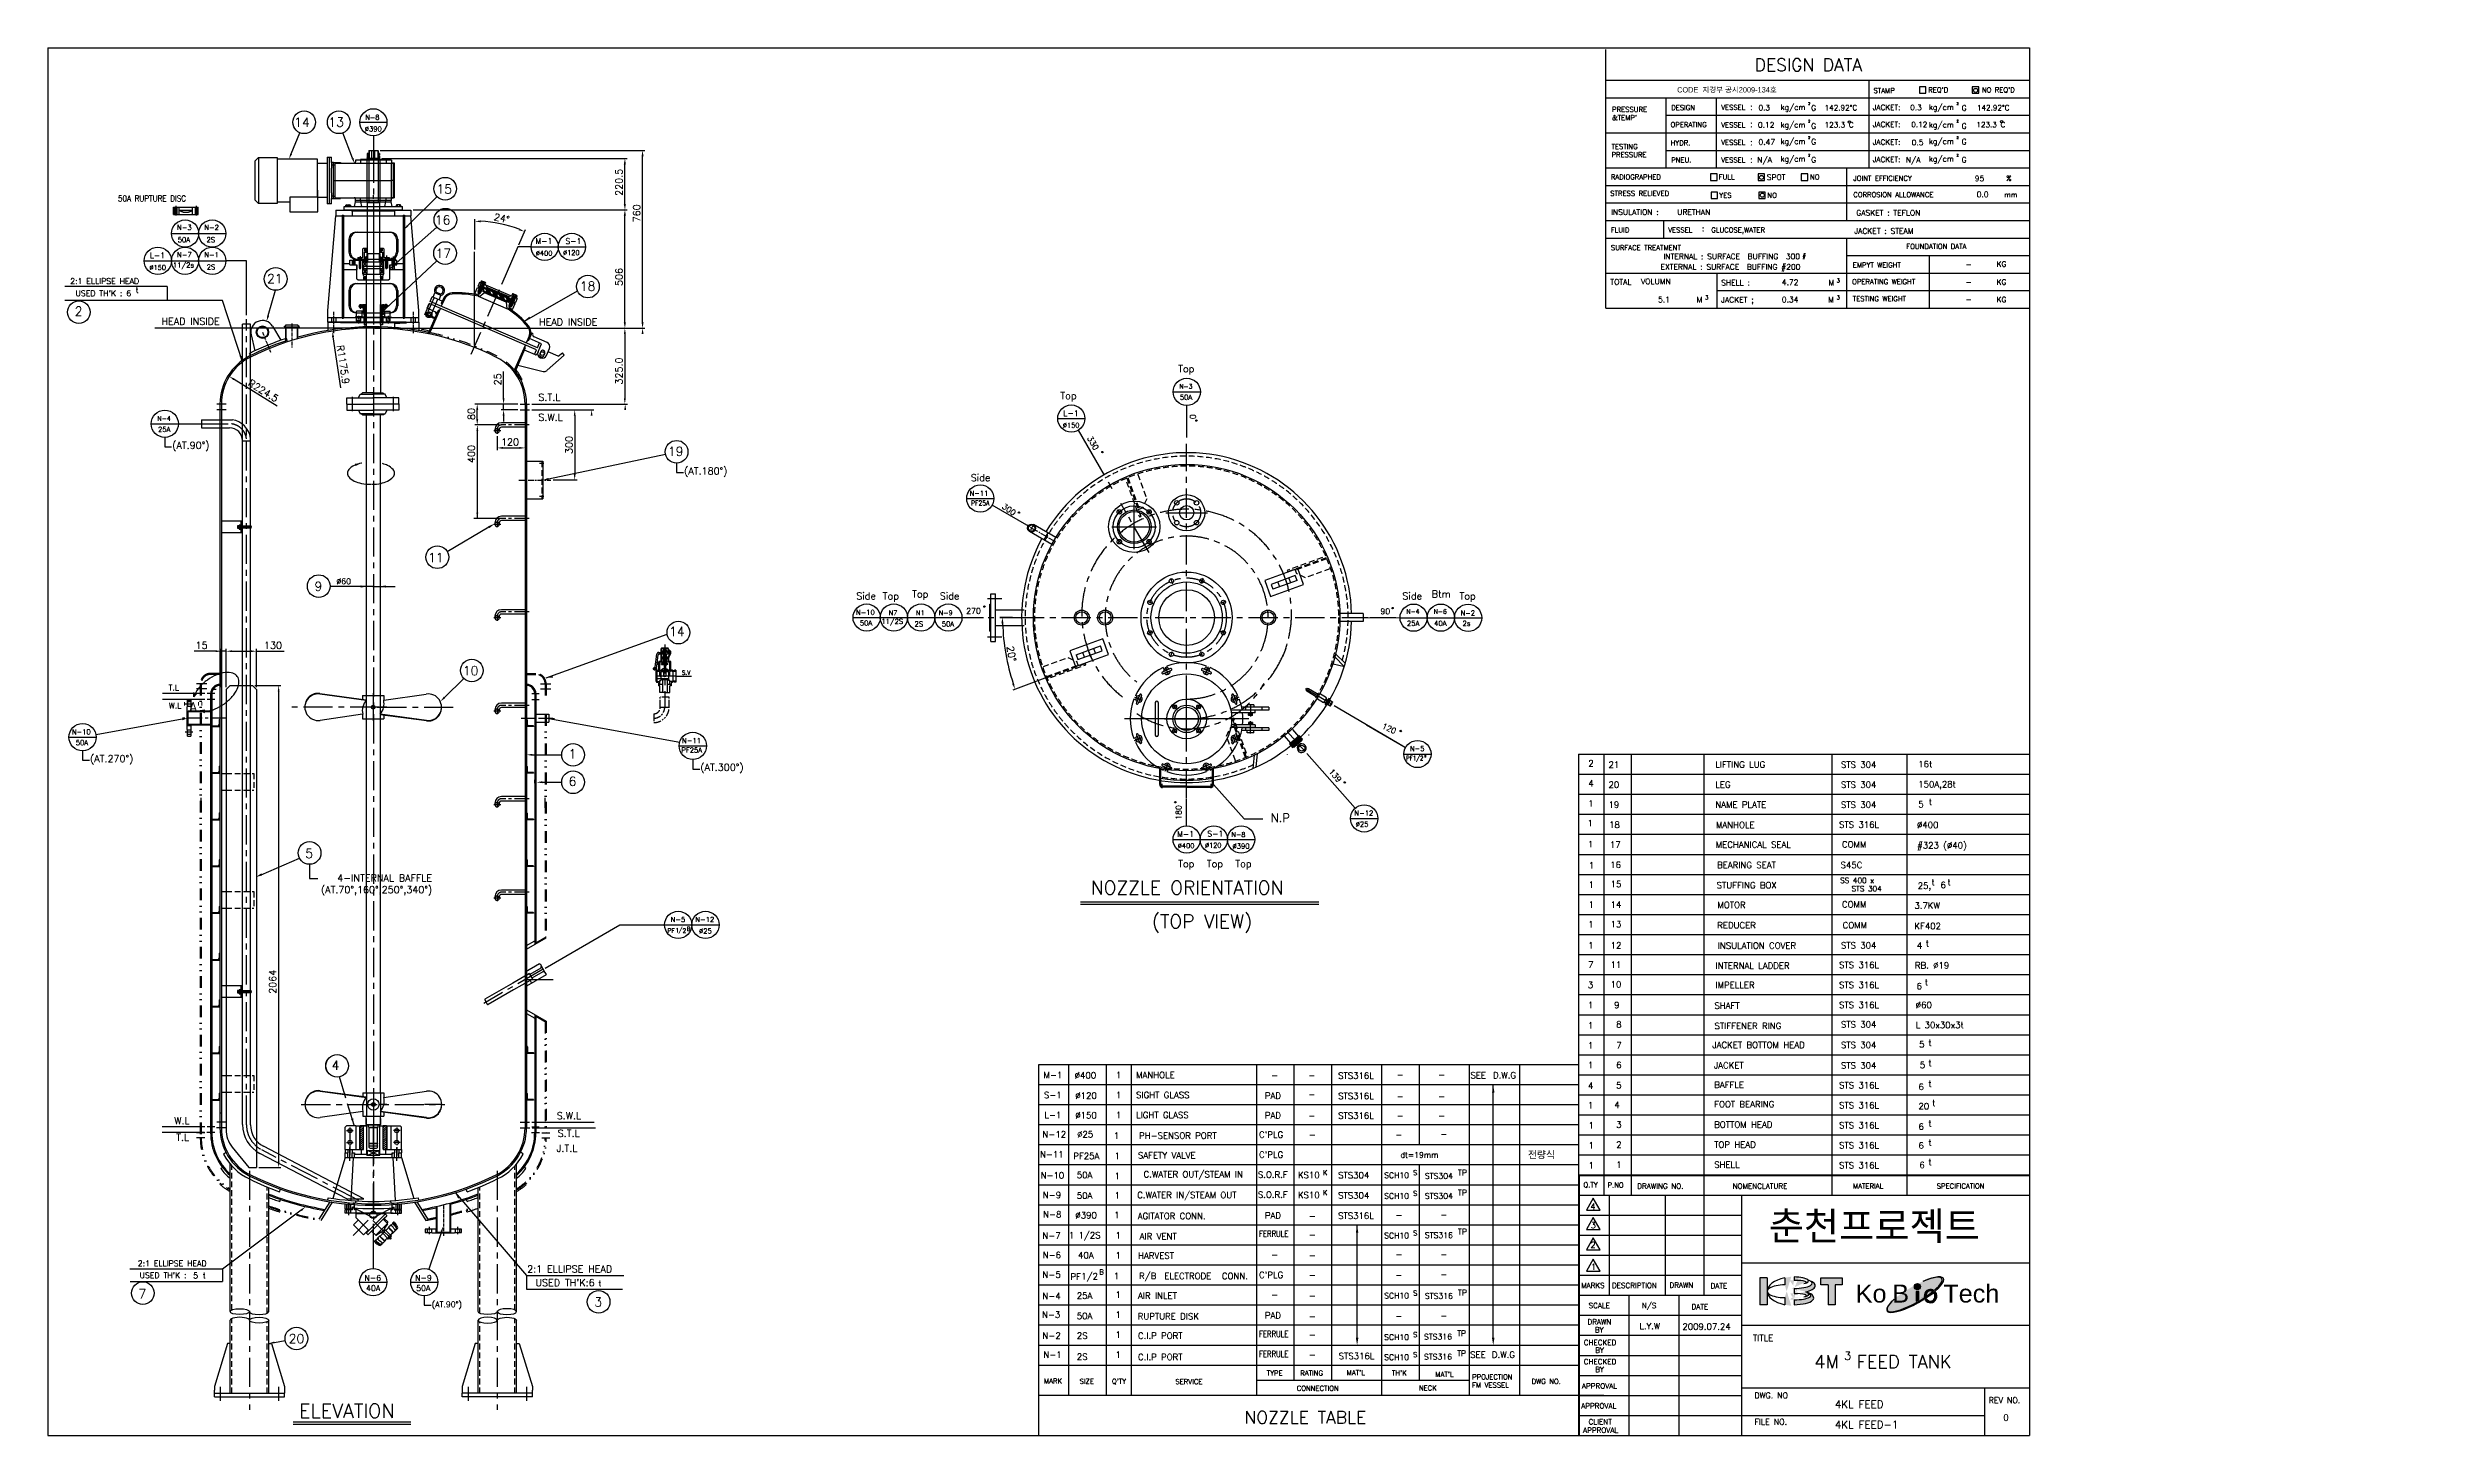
# Model space of a CAD drawing. Extents: x -31592 to 52943, y -66971 to 88202.
# Drawn here: x 0 to 10221, y -3 to 5940 of the extents above; entities that cross this region are included whole.
import ezdxf
from ezdxf.enums import TextEntityAlignment as Align

# ---------------------------------------------------------------- set-up
doc = ezdxf.new("R2010")
doc.units = 0
doc.header["$LTSCALE"] = 100
doc.header["$MEASUREMENT"] = 0
for name, pattern in [('CADRA_CENTERLINE', [2.266667, 1.770833, -0.141667, 0.2125, -0.141667]), ('CADRA_SOLID', [0]), ('CENTER', [2, 1.25, -0.25, 0.25, -0.25]), ('CENTER2', [1.125, 0.75, -0.125, 0.125, -0.125]), ('DASHDOT', [16.308264, 8.154132, -4.077066, 0, -4.077066]), ('DASHED', [12.231198, 8.154132, -4.077066]), ('DIVIDE', [1.25, 0.5, -0.25, 0, -0.25, 0, -0.25]), ('DIVIDEX2', [2.5, 1, -0.5, 0, -0.5, 0, -0.5]), ('HIDDEN', [0.375, 0.25, -0.125]), ('PHANTOM', [2.5, 1.25, -0.25, 0.25, -0.25, 0.25, -0.25])]:
    doc.linetypes.add(name, pattern=pattern)
doc.layers.get('0').update_dxf_attribs({"linetype": 'CONTINUOUS'})
for name, color, linetype in [('1', 1, 'CENTER'), ('10', 7, 'CADRA_SOLID'), ('2', 2, 'HIDDEN'), ('23', 48, 'CADRA_SOLID'), ('24', 6, 'CADRA_SOLID'), ('29', 4, 'CADRA_SOLID'), ('3', 3, 'CADRA_SOLID'), ('4', 4, 'CONTINUOUS'), ('AME_FRZ', 7, 'CONTINUOUS'), ('C1', 1, 'CENTER'), ('C3', 2, 'CONTINUOUS'), ('C5', 6, 'CONTINUOUS'), ('CEN', 1, 'CENTER'), ('CENTER', 1, 'CENTER'), ('DIM', 4, 'CONTINUOUS'), ('DIM01', 2, 'CONTINUOUS'), ('HIDDEN', 2, 'HIDDEN'), ('HL', 7, 'CONTINUOUS'), ('L1', 1, 'CENTER'), ('L3', 3, 'CONTINUOUS'), ('REV', 7, 'CONTINUOUS'), ('치수선', 4, 'CONTINUOUS')]:
    doc.layers.add(name, color=color, linetype=linetype)
doc.styles.add('H', font='')
doc.styles.add('ROMANC', font='romanc', dxfattribs={"height": 2.5})
doc.styles.add('ROMANS', font='romans.shx')
doc.styles.get("Standard").update_dxf_attribs({"font": ''})
doc.styles.add('TXT10', font='ROMANS', dxfattribs={"bigfont": 'SPECIAL'})
doc.styles.get('H').set_extended_font_data('Dotum')
doc.styles.get('Standard').set_extended_font_data('DotumChe')
doc.dimstyles.get("Standard").update_dxf_attribs({"dimscale": 10, "dimtxt": 3, "dimasz": 2.5, "dimexe": 1, "dimexo": 1, "dimgap": 1, "dimtad": 1, "dimdec": 1, "dimzin": 0, "dimdsep": 46, "dimtxsty": 'ROMANS', "dimcen": 1, "dimclrd": 256, "dimclre": 256, "dimclrt": 256, "dimadec": 0, "dimazin": 0, "dimtfac": 1, "dimtdec": 1, "dimtmove": 0, "dimatfit": 3, "dimfxl": 1, "dimtolj": 1, "dimtzin": 0, "dimlwd": -1, "dimlwe": -1, "dimarcsym": 0})

msp = doc.modelspace()

# ---------------------------------------------------------------- texts
at = {"lineweight": -2, "style": 'ROMANC'}
msp.add_text('NOZZLE TABLE', height=53.6104, dxfattribs=at).set_placement((5121.37, 51.01))
at = {"insert": (9990.9, 4843.49), "char_height": 30, "attachment_point": 9, "style": 'ROMANS'}
msp.add_mtext('\\A1;', dxfattribs=at)
at = {"layer": '1', "color": 4, "lineweight": -2, "style": 'ROMANS'}
for s, p in [('HEAD INSIDE', (486.67, 4754.04)), ('HEAD INSIDE', (2102.31, 4751.71)), ('S.T.L', (2099.56, 4428.28)), ('S.W.L', (2099.56, 4343.47)), ('W.L', (541.34, 1332.72)), ('S.W.L', (2178.27, 1353.93)), ('T.L', (549.46, 1260.63)), ('J.T.L', (2177.73, 1214.55)), ('S.T.L', (2182.29, 1278.18))]:
    msp.add_text(s, height=30, dxfattribs=at).set_placement(p)
at = {"layer": '1', "color": 3, "linetype": 'Continuous', "lineweight": -2}
msp.add_text('춘천프로젝트', height=120, dxfattribs=at).set_placement((7364.75, 836.46))
at = {"layer": '29', "lineweight": -2, "char_height": 30, "attachment_point": 5, "style": 'ROMANS'}
for s, insert, rotation in [('\\A1;R1175.9', (1264.14, 4584.26), 278.581981), ('\\A1;325.0', (2444.54, 4556.38), 90), ('\\A1;R224.5', (922.55, 4472.14), 328.181891), ('\\A1;25', (1925.65, 4520.61), 90), ('\\A1;80', (1812.78, 4372.55), 90), ('400', (1813.22, 4200.74), 90)]:
    msp.add_mtext(s, dxfattribs=dict(at, insert=insert, rotation=rotation))
at = {"layer": '29', "lineweight": -2, "insert": (1978.35, 4252.29), "char_height": 30, "attachment_point": 5, "style": 'ROMANS'}
msp.add_mtext('\\A1;120', dxfattribs=at)
at = {"layer": '29', "insert": (10221.25, 810.95), "char_height": 30, "attachment_point": 9, "style": 'ROMANS'}
msp.add_mtext('\\A1;', dxfattribs=at)
at = {"layer": '4', "color": 7, "lineweight": -2}
for s, height, style, p in [('DESIGN DATA', 53.6104, 'ROMANC', (7304.47, 5840.12)), ('14', 38.85, 'ROMANS', (1054.57, 5601.93)), ('13', 38.85, 'ROMANS', (1200.81, 5602.05)), ('15', 38.85, 'ROMANS', (1663.66, 5315.71)), ('16', 38.85, 'ROMANS', (1656.81, 5183.79)), ('17', 38.85, 'ROMANS', (1659.51, 5040.8)), ('21', 38.85, 'ROMANS', (938.59, 4932.66)), ('18', 38.85, 'ROMANS', (2277.08, 4900.2)), ('2', 38.85, 'ROMANS', (115.21, 4793.3)), ('19', 38.85, 'ROMANS', (2654.14, 4192.92)), ('11', 38.85, 'ROMANS', (1627.41, 3738.51)), ('9', 38.85, 'ROMANS', (1141.27, 3615.39)), ('14', 38.85, 'ROMANS', (2658.83, 3422.03)), ('10', 38.85, 'ROMANS', (1776.23, 3254.03)), ('"A"', 40.793, 'ROMANS', (578.82, 3097.47)), ('1', 38.85, 'ROMANS', (2229.03, 2898.46)), ('6', 38.85, 'ROMANS', (2229.03, 2781.07)), ('5', 38.85, 'ROMANS', (1102.1, 2471.74)), ('NOZZLE ORIENTATION', 58.2751, 'ROMANS', (4463.68, 2315.91)), ('(TOP VIEW)', 58.275, 'ROMANS', (4724.76, 2171.23)), ('4', 38.85, 'ROMANS', (1214.34, 1564.77)), ('4', 38.85, 'ROMANS', (1214.77, 1564.77)), ('7', 38.85, 'ROMANS', (388.13, 586.87)), ('3', 38.85, 'ROMANS', (2338.77, 552.3)), ('20', 38.85, 'ROMANS', (1030.96, 395.46)), ('4M  FEED TANK', 55.7548, 'ROMANS', (7559.77, 287.83)), ('ELEVATION', 59.977, 'ROMANS', (1075.57, 76.17))]:
    msp.add_text(s, height=height, dxfattribs=dict(at, style=style)).set_placement(p)
at = {"layer": '4', "lineweight": -2}
for s, height, style, p in [('CODE  지경부 공시2009-134호', 22.7844, 'H', (6972.73, 5748.71)), ('STAMP', 21.444, 'ROMANS', (7812.83, 5746.27)), ("REQ'D", 21.444, 'ROMANS', (8047.45, 5748.88)), ("NO REQ'D", 21.444, 'ROMANS', (8276.87, 5748.88)), ('N-8', 20.639, 'ROMANS', (1358.81, 5631.91)), ("&TEMP'", 21.444, 'ROMANS', (6694.45, 5630.23)), ('PRESSURE', 21.444, 'ROMANS', (6694.45, 5665.46)), ('OPERATING', 21.444, 'ROMANS', (6944.72, 5600.29)), ('DESIGN', 21.444, 'ROMANS', (6947.32, 5673.28)), ('VESSEL', 21.444, 'ROMANS', (7161.09, 5674.25)), (':', 26.81, 'ROMANS', (7284.67, 5673.77)), ('0.12', 23.589, 'ROMANS', (7318.59, 5598.15)), ('0.3', 22.784, 'ROMANS', (7321.12, 5672.16)), ('kg/cm', 23.589, 'ROMANS', (7414.94, 5673.78)), ('kg/cm', 23.589, 'ROMANS', (7414.94, 5598.61)), ('2', 10.72, 'ROMANS', (7533.16, 5695.48)), ('2', 10.72, 'ROMANS', (7533.16, 5620.32)), ('G', 23.59, 'ROMANS', (7546.45, 5670.32)), ('142.92%%DC', 22.784, 'ROMANS', (7603.84, 5672.16)), ('JACKET:', 22.784, 'ROMANS', (7809.96, 5673.5)), ('JACKET:', 22.784, 'ROMANS', (7809.96, 5600.75)), ('0.3', 22.784, 'ROMANS', (7970.6, 5672.77)), ('0.12', 22.784, 'ROMANS', (7974.93, 5600.24)), ('kg/cm', 23.589, 'ROMANS', (8050.14, 5673.78)), ('kg/cm', 23.589, 'ROMANS', (8050.14, 5598.61)), ('2', 10.72, 'ROMANS', (8168.36, 5695.48)), ('2', 10.72, 'ROMANS', (8168.36, 5620.32)), ('G', 23.59, 'ROMANS', (8190.21, 5670.32)), ('123.3 C', 22.784, 'ROMANS', (8253.26, 5599.44)), ('142.92%%DC', 22.784, 'ROMANS', (8255.51, 5672.16)), ('%%C390', 21.368, 'ROMANS', (1356.33, 5581.9)), ('TESTING', 21.444, 'ROMANS', (6691.84, 5506.44)), ('HYDR.', 21.444, 'ROMANS', (6944.72, 5522.08)), ('VESSEL', 21.444, 'ROMANS', (7161.09, 5599.19)), ('VESSEL', 21.444, 'ROMANS', (7161.09, 5524.14)), (':', 26.81, 'ROMANS', (7284.67, 5600.75)), (':', 26.81, 'ROMANS', (7284.67, 5522.61)), ('0.47', 23.589, 'ROMANS', (7321.08, 5524.51)), ('kg/cm', 23.589, 'ROMANS', (7414.94, 5527.87)), ('2', 10.72, 'ROMANS', (7533.16, 5549.57)), ('G', 23.59, 'ROMANS', (7546.45, 5592.99)), ('G', 23.59, 'ROMANS', (7546.45, 5525.96)), ('123.3 C', 22.784, 'ROMANS', (7603.84, 5598.56)), ('JACKET:', 22.784, 'ROMANS', (7809.96, 5524.9)), ('0.5', 23.589, 'ROMANS', (7976.49, 5522.72)), ('kg/cm', 23.589, 'ROMANS', (8050.14, 5527.87)), ('2', 10.72, 'ROMANS', (8168.36, 5549.57)), ('G', 23.59, 'ROMANS', (8190.21, 5592.99)), ('G', 23.59, 'ROMANS', (8190.21, 5525.96)), ('PRESSURE', 21.444, 'ROMANS', (6691.84, 5471.21)), ('PNEU.', 21.444, 'ROMANS', (6947.32, 5449.08)), ('VESSEL', 21.444, 'ROMANS', (7161.09, 5449.08)), (':', 26.81, 'ROMANS', (7284.67, 5448.31)), ('N/A', 23.589, 'ROMANS', (7316.02, 5448.63)), ('kg/cm', 23.589, 'ROMANS', (7414.94, 5452.7)), ('2', 10.72, 'ROMANS', (7533.16, 5474.4)), ('G', 23.59, 'ROMANS', (7546.45, 5448.63)), ('JACKET:', 22.784, 'ROMANS', (7809.96, 5450.59)), ('N/A', 23.589, 'ROMANS', (7951.62, 5448.63)), ('kg/cm', 23.589, 'ROMANS', (8050.14, 5452.7)), ('2', 10.72, 'ROMANS', (8168.36, 5474.4)), ('G', 23.59, 'ROMANS', (8190.21, 5448.63)), ('STRESS RELIEVED', 21.4442, 'ROMANS', (6686.63, 5305.7)), ('RADIOGRAPHED', 21.4442, 'ROMANS', (6689.24, 5376.09)), ('YES', 21.444, 'ROMANS', (7153.27, 5297.88)), ('FULL', 21.444, 'ROMANS', (7150.67, 5376.09)), ('SPOT', 23.589, 'ROMANS', (7356.48, 5374.1)), ('NO', 21.444, 'ROMANS', (7359.22, 5297.88)), ('NO', 21.444, 'ROMANS', (7541.71, 5376.09)), ('JOINT EFFICIENCY', 21.4442, 'ROMANS', (7726.8, 5370.87)), ('CORROSION ALLOWANCE', 21.4442, 'ROMANS', (7726.8, 5300.49)), ('95', 23.589, 'ROMANS', (8246.46, 5368.83)), ('0.0', 23.589, 'ROMANS', (8254.74, 5300.49)), ('%', 21.44, 'ROMANS', (8381.14, 5370.87)), ('INSULATION :', 23.5886, 'ROMANS', (6690.38, 5224.73)), ('URETHAN', 23.589, 'ROMANS', (6973.08, 5224.73)), ('GASKET : TEFLON', 23.5886, 'ROMANS', (7739.54, 5221.76)), ('mm', 21.444, 'ROMANS', (8373.32, 5300.49)), ('N-3', 21.368, 'ROMANS', (553.54, 5160.18)), ('50A', 21.368, 'ROMANS', (556.01, 5107.44)), ('N-2', 21.368, 'ROMANS', (670.09, 5160.18)), ('2S', 21.368, 'ROMANS', (679.35, 5107.44)), ('M-1', 24.281, 'ROMANS', (2086.92, 5100.7)), ('S-1', 24.281, 'ROMANS', (2215.01, 5100.28)), ('FLUID', 21.444, 'ROMANS', (6689.24, 5149.28)), ('VESSEL', 21.444, 'ROMANS', (6934.29, 5149.28)), (':', 23.59, 'ROMANS', (7078.93, 5154.34)), ('GLUCOSE,WATER', 21.4442, 'ROMANS', (7119.03, 5149.28)), ('JACKET : STEAM', 23.5886, 'ROMANS', (7731.18, 5143.7)), ('%%C150', 20.639, 'ROMANS', (435.01, 4989.17)), ('L-1', 24.281, 'ROMANS', (436.63, 5038.95)), ('11/2s', 21.368, 'ROMANS', (535.38, 4998.95)), ('N-7', 21.368, 'ROMANS', (553.54, 5043.63)), ('N-1', 21.368, 'ROMANS', (670.09, 5043.63)), ('2S', 21.368, 'ROMANS', (680.19, 4990.89)), ('%%C400', 20.639, 'ROMANS', (2088.66, 5050.42)), ('%%C120', 20.639, 'ROMANS', (2204.84, 5052.54)), ('SURFACE TREATMENT', 21.4442, 'ROMANS', (6689.24, 5073.68)), ('EXTERNAL : SURFACE  BUFFING #200', 23.5886, 'ROMANS', (6901.83, 4990.35)), ('INTERNAL : SURFACE  BUFFING  300', 23.5886, 'ROMANS', (6914.37, 5034.96)), ('#', 16.51, 'ROMANS', (7509.13, 5041.25)), ('EMPYT WEIGHT', 21.4442, 'ROMANS', (7724.19, 4999.62)), ('FOUNDATION DATA', 21.4442, 'ROMANS', (7953.6, 5078.9)), ('-', 23.7, 'ROMANS', (8207.2, 5000.55)), ('KG', 22.784, 'ROMANS', (8340.53, 5002.96)), ('2:1 ELLIPSE HEAD', 24.2813, 'ROMANS', (96.28, 4928.89)), ('t', 24.28, 'ROMANS', (375.94, 4891.26)), ('TOTAL', 23.696, 'ROMANS', (6687.01, 4925.9)), ('VOLUMN', 23.696, 'ROMANS', (6818.1, 4927.75)), ('SHELL :', 23.696, 'ROMANS', (7161.26, 4922.51)), ('4.72', 23.696, 'ROMANS', (7420.83, 4924.06)), ('M', 23.7, 'ROMANS', (7620.79, 4922.5)), ('3', 16.73, 'ROMANS', (7654.95, 4935.37)), ('OPERATING WEIGHT', 21.4442, 'ROMANS', (7721.59, 4927.69)), ('-', 23.7, 'ROMANS', (8207.2, 4925.5)), ('KG', 22.784, 'ROMANS', (8340.53, 4925.84)), ('5.1', 23.696, 'ROMANS', (6891.19, 4850.34)), ('M', 23.7, 'ROMANS', (7056.51, 4850.34)), ('3', 16.73, 'ROMANS', (7092, 4862.86)), ('JACKET ;', 23.696, 'ROMANS', (7161.12, 4849.46)), ('0.34', 23.696, 'ROMANS', (7420.83, 4850.34)), ('M', 23.7, 'ROMANS', (7619.45, 4850.34)), ('3', 16.73, 'ROMANS', (7654.95, 4862.86)), ('TESTING WEIGHT', 21.4442, 'ROMANS', (7724.19, 4854.7)), ('-', 23.7, 'ROMANS', (8207.2, 4850.44)), ('KG', 22.784, 'ROMANS', (8340.53, 4850.55)), ('N-3', 19.425, 'ROMANS', (4842.14, 4480.95)), ('50A', 21.368, 'ROMANS', (4844.57, 4433.51)), ('N-4', 19.425, 'ROMANS', (469.5, 4343.87)), ('25A', 21.368, 'ROMANS', (471.84, 4295.8)), ('%%C150', 20.639, 'ROMANS', (4344.22, 4313.84)), ('L-1', 24.281, 'ROMANS', (4345.84, 4363.61)), ('(AT.90%%D)', 30, 'ROMANS', (532.6, 4223.32)), ('(AT.180%%D)', 30, 'ROMANS', (2723.19, 4113.13)), ('N-11', 21.368, 'ROMANS', (3944.7, 4022.61)), ('%%c60', 24.281, 'ROMANS', (1235.14, 3644.37)), ('N-10', 21.368, 'ROMANS', (3458.45, 3512.78)), ('50A', 21.368, 'ROMANS', (3475.08, 3466.86)), ('11/2S', 21.368, 'ROMANS', (3567.31, 3474.04)), ('N7', 20.639, 'ROMANS', (3598.47, 3511.34)), ('2S', 21.368, 'ROMANS', (3709.28, 3463.25)), ('N1', 20.639, 'ROMANS', (3715.02, 3511.34)), ('N-9', 20.639, 'ROMANS', (3812.35, 3511.34)), ('50A', 21.368, 'ROMANS', (3825.83, 3463.25)), ('270', 24.281, 'ROMANS', (3930.51, 3517.66)), ('90', 24.281, 'ROMANS', (5703.08, 3515.88)), ('N-4', 19.425, 'ROMANS', (5813.99, 3517.06)), ('25A', 21.368, 'ROMANS', (5816.33, 3465.85)), ('N-6', 19.425, 'ROMANS', (5930.53, 3517.06)), ('40A', 21.368, 'ROMANS', (5932.87, 3465.85)), ('N-2', 21.368, 'ROMANS', (6045.68, 3509.96)), ('2s', 21.368, 'ROMANS', (6054.49, 3465.22)), ('N-10', 21.368, 'ROMANS', (103.12, 3001.19)), ('50A', 21.368, 'ROMANS', (119.76, 2955.27)), ('N-11', 21.368, 'ROMANS', (2714.76, 2963.64)), ('(AT.270%%D)', 30, 'ROMANS', (181.07, 2882.06)), ('PF25A', 21.368, 'ROMANS', (2711.44, 2923.04)), ('(AT.300%%D)', 30, 'ROMANS', (2792.71, 2844.51)), ('N-5', 21.368, 'ROMANS', (5829.18, 2929.53)), ('2', 26.81, 'ROMANS', (6592.64, 2863.51)), ('21', 26.805, 'ROMANS', (6679.15, 2858.42)), ('LIFTING LUG', 26.8052, 'ROMANS', (7136.07, 2858.68)), ('STS 304', 26.805, 'ROMANS', (7673.87, 2857.94)), ('16t', 26.805, 'ROMANS', (8004.65, 2860.19)), ('4', 26.81, 'ROMANS', (6592.64, 2777.74)), ('20', 26.805, 'ROMANS', (6679.15, 2772.64)), ('LEG', 26.805, 'ROMANS', (7136.07, 2772.9)), ('STS 304', 26.805, 'ROMANS', (7673.87, 2772.16)), ('150A,28t', 26.805, 'ROMANS', (8004.65, 2774.42)), ('N-12', 21.368, 'ROMANS', (5591.9, 2653.19)), ('1', 26.81, 'ROMANS', (6592.64, 2691.96)), ('19', 26.805, 'ROMANS', (6679.15, 2686.87)), ('NAME PLATE', 26.805, 'ROMANS', (7136.07, 2687.12)), ('STS 304', 26.805, 'ROMANS', (7673.87, 2686.39)), ('5', 26.81, 'ROMANS', (8004.65, 2688.64)), ('t', 26.81, 'ROMANS', (8049.98, 2698.84)), ('M-1', 24.281, 'ROMANS', (4832.95, 2562.49)), ('S-1', 24.281, 'ROMANS', (4962.2, 2563.88)), ('N-8', 20.639, 'ROMANS', (5065.42, 2561.99)), ('%%c25', 21.368, 'ROMANS', (5596.81, 2605.89)), ('1', 26.81, 'ROMANS', (6588.77, 2607.76)), ('18', 26.805, 'ROMANS', (6681.5, 2600.68)), ('MANHOLE', 26.805, 'ROMANS', (7138.81, 2600.19)), ('STS 316L', 26.805, 'ROMANS', (7665.85, 2601.14)), ('%%C400', 26.805, 'ROMANS', (7998.96, 2600.29)), ('%%C400', 20.639, 'ROMANS', (4835.85, 2514.02)), ('%%C120', 20.639, 'ROMANS', (4952.03, 2516.14)), ('%%C390', 21.368, 'ROMANS', (5069.85, 2511.98)), ('1', 26.81, 'ROMANS', (6590.92, 2517.69)), ('1', 26.81, 'ROMANS', (6594.47, 2427.15)), ('17', 26.805, 'ROMANS', (6684.94, 2515.16)), ('16', 26.805, 'ROMANS', (6686.67, 2429.38)), ('MECHANICAL SEAL', 26.8052, 'ROMANS', (7137.97, 2515.96)), ('BEARING SEAT', 26.8052, 'ROMANS', (7143.86, 2428.37)), ('S45C', 26.805, 'ROMANS', (7672.39, 2428.25)), ('COMM', 26.805, 'ROMANS', (7678.15, 2516.4)), ('#323 (%%C40)', 26.8052, 'ROMANS', (7999.77, 2512.37)), ('1', 26.81, 'ROMANS', (6593.69, 2344.09)), ('15', 26.805, 'ROMANS', (6688.28, 2346.8)), ('STUFFING BOX', 26.8052, 'ROMANS', (7141.88, 2342.15)), ('SS 400 x', 22.784, 'ROMANS', (7670.29, 2364.65)), ('STS 304', 22.784, 'ROMANS', (7719.37, 2329.31)), ('25,', 26.805, 'ROMANS', (8002.25, 2339.71)), ('t', 26.81, 'ROMANS', (8061.45, 2355.07)), ('6', 26.81, 'ROMANS', (8100.05, 2342.76)), ('t', 26.81, 'ROMANS', (8129.9, 2355.07)), ('1', 26.81, 'ROMANS', (6593.69, 2259.31)), ('14', 26.805, 'ROMANS', (6688.28, 2259.16)), ('MOTOR', 26.805, 'ROMANS', (7145.24, 2257.9)), ('COMM', 26.805, 'ROMANS', (7678.15, 2259.77)), ('3.7KW', 26.805, 'ROMANS', (7988.12, 2255.17)), ('PF', 19.425, 'ROMANS', (2651.11, 2151.13)), ('N-5', 21.368, 'ROMANS', (2665.85, 2198.02)), ('1', 18.8, 'ROMANS', (2686.26, 2153.1)), ('/', 18.8, 'ROMANS', (2698.83, 2154.55)), ('2', 18.8, 'ROMANS', (2716.26, 2151.73)), ('B', 17.09, 'ROMANS', (2734.86, 2159.67)), ('N-12', 21.368, 'ROMANS', (2771.5, 2198.02)), ('%%c25', 21.368, 'ROMANS', (2786.75, 2148.73)), ('1', 26.81, 'ROMANS', (6591.98, 2174.92)), ('13', 26.805, 'ROMANS', (6688.28, 2175.24)), ('REDUCER', 26.805, 'ROMANS', (7144.27, 2170.95)), ('COMM', 26.805, 'ROMANS', (7681, 2171.05)), ('KF402', 26.805, 'ROMANS', (7988.12, 2166.96)), ('1', 26.81, 'ROMANS', (6591.98, 2084.38)), ('12', 26.805, 'ROMANS', (6688.28, 2084.7)), ('INSULATION COVER', 26.8052, 'ROMANS', (7146.56, 2083.43)), ('STS 304', 26.805, 'ROMANS', (7673.87, 2084.25)), ('4', 26.81, 'ROMANS', (7998.57, 2083.55)), ('t', 26.81, 'ROMANS', (8036.76, 2093.78)), ('7', 26.81, 'ROMANS', (6591.82, 2001.6)), ('11', 26.805, 'ROMANS', (6688.28, 2001.6)), ('10', 26.805, 'ROMANS', (6688.28, 1918.1)), ('INTERNAL LADDER', 26.8052, 'ROMANS', (7137.12, 1997.72)), ('STS 316L', 26.805, 'ROMANS', (7665.85, 2000.7)), ('RB. %%c19', 26.805, 'ROMANS', (7990.16, 1998.84)), ('t', 26.81, 'ROMANS', (8032.99, 1926.99)), ('3', 26.81, 'ROMANS', (6590.41, 1915.19)), ('1', 26.81, 'ROMANS', (6591.36, 1829.15)), ('9', 26.81, 'ROMANS', (6702.86, 1828.71)), ('SHAFT', 26.805, 'ROMANS', (7132.45, 1826.92)), ('IMPELLER', 26.805, 'ROMANS', (7136.75, 1914.42)), ('STS 316L', 26.805, 'ROMANS', (7665.85, 1914.93)), ('STS 316L', 26.805, 'ROMANS', (7665.85, 1829.15)), ('%%c60', 26.805, 'ROMANS', (7993.71, 1829.44)), ('6', 26.81, 'ROMANS', (7997.73, 1909.89)), ('1', 26.81, 'ROMANS', (6591.36, 1742.1)), ('8', 26.81, 'ROMANS', (6712.02, 1746.27)), ('STIFFENER RING', 26.8052, 'ROMANS', (7132.67, 1740.13)), ('STS 304', 26.805, 'ROMANS', (7673.87, 1746.04)), ('L 30x30x3t', 26.805, 'ROMANS', (7993.71, 1743.47)), ('1', 26.81, 'ROMANS', (6591.36, 1656.15)), ('7', 26.81, 'ROMANS', (6712.02, 1656.83)), ('JACKET BOTTOM HEAD', 26.8052, 'ROMANS', (7123.67, 1658.53)), ('STS 304', 26.805, 'ROMANS', (7673.87, 1658.27)), ('5', 26.81, 'ROMANS', (8008.43, 1661.65)), ('t', 26.81, 'ROMANS', (8047.85, 1667.73)), ('M-1', 26.805, 'ROMANS', (4261.46, 1529.72)), ('%%c400', 26.805, 'ROMANS', (4394.59, 1528.06)), ('1', 26.81, 'ROMANS', (4571.61, 1529.72)), ('MANHOLE', 26.805, 'ROMANS', (4657.25, 1529.72)), ('-', 26.81, 'ROMANS', (5235.77, 1527.9)), ('-', 26.81, 'ROMANS', (5394.35, 1527.9)), ('STS316L', 26.805, 'ROMANS', (5522, 1526.79)), ('-', 26.81, 'ROMANS', (5772.49, 1530.68)), ('-', 26.81, 'ROMANS', (5950.03, 1530.68)), ('SEE', 26.805, 'ROMANS', (6088.22, 1528.76)), ('D.W.G', 26.805, 'ROMANS', (6184.72, 1528.76)), ('1', 26.81, 'ROMANS', (6591.36, 1572.37)), ('6', 26.81, 'ROMANS', (6712.02, 1572.31)), ('JACKET', 26.805, 'ROMANS', (7129.99, 1571.16)), ('STS 304', 26.805, 'ROMANS', (7673.87, 1570.5)), ('5', 26.81, 'ROMANS', (8011.29, 1572.83)), ('t', 26.81, 'ROMANS', (8047.85, 1581.2)), ('S-1', 26.805, 'ROMANS', (4263, 1443.94)), ('%%c120', 26.805, 'ROMANS', (4397.37, 1441.54)), ('1', 26.81, 'ROMANS', (4571.61, 1443.94)), ('SIGHT GLASS', 26.8052, 'ROMANS', (4657.39, 1443.94)), ('PAD', 26.805, 'ROMANS', (5208.53, 1440.74)), ('-', 26.81, 'ROMANS', (5394.35, 1447.32)), ('STS316L', 26.805, 'ROMANS', (5522, 1440.1)), ('-', 26.81, 'ROMANS', (5772.49, 1438.83)), ('-', 26.81, 'ROMANS', (5950.03, 1437.81)), ('4', 26.81, 'ROMANS', (6591.36, 1484.11)), ('5', 26.81, 'ROMANS', (6712.02, 1485.28)), ('BAFFLE', 26.805, 'ROMANS', (7131.36, 1487.67)), ('FOOT BEARING', 26.8052, 'ROMANS', (7131.36, 1404.73)), ('STS 316L', 26.805, 'ROMANS', (7665.85, 1486.04)), ('6', 26.81, 'ROMANS', (8005.55, 1479.18)), ('t', 26.81, 'ROMANS', (8047.85, 1492.82)), ('t', 26.81, 'ROMANS', (8064.33, 1409.89)), ('L-1', 26.805, 'ROMANS', (4265.3, 1358.16)), ('%%c150', 26.805, 'ROMANS', (4397.1, 1357.56)), ('1', 26.81, 'ROMANS', (4571.61, 1358.16)), ('LIGHT GLASS', 26.8052, 'ROMANS', (4657.39, 1358.16)), ('PAD', 26.805, 'ROMANS', (5208.53, 1357.05)), ('-', 26.81, 'ROMANS', (5394.35, 1356.01)), ('STS316L', 26.805, 'ROMANS', (5522, 1355.94)), ('-', 26.81, 'ROMANS', (5772.49, 1355.17)), ('-', 26.81, 'ROMANS', (5950.03, 1355.17)), ('1', 26.81, 'ROMANS', (6591.36, 1400.33)), ('1', 26.81, 'ROMANS', (6593.22, 1314.06)), ('4', 26.81, 'ROMANS', (6704.44, 1401.61)), ('3', 26.81, 'ROMANS', (6712.02, 1317.66)), ('BOTTOM HEAD', 26.8052, 'ROMANS', (7131.36, 1317.66)), ('STS 316L', 26.805, 'ROMANS', (7665.85, 1400.27)), ('STS 316L', 26.805, 'ROMANS', (7665.85, 1314.49)), ('20', 26.805, 'ROMANS', (8005.55, 1396.25)), ('6', 26.81, 'ROMANS', (8005.55, 1309.17)), ('t', 26.81, 'ROMANS', (8047.85, 1322.81)), ('N-12', 26.805, 'ROMANS', (4256.87, 1275.93)), ('%%C25', 26.805, 'ROMANS', (4405.11, 1275.8)), ('1', 26.81, 'ROMANS', (4562.08, 1269.67)), ('PH-SENSOR PORT', 26.8052, 'ROMANS', (4670.15, 1270.47)), ("C'PLG", 26.805, 'ROMANS', (5183.56, 1274.52)), ('-', 26.81, 'ROMANS', (5396.46, 1274.17)), ('-', 26.81, 'ROMANS', (5766.55, 1274.17)), ('-', 26.81, 'ROMANS', (5959.25, 1276.45)), ('1', 26.81, 'ROMANS', (6593.22, 1228.29)), ('2', 26.81, 'ROMANS', (6712.02, 1231.88)), ('TOP HEAD', 26.805, 'ROMANS', (7131.36, 1231.88)), ('STS 316L', 26.805, 'ROMANS', (7665.85, 1229.05)), ('6', 26.81, 'ROMANS', (8005.55, 1227.96)), ('t', 26.81, 'ROMANS', (8047.85, 1240.84)), ('N-11', 26.805, 'ROMANS', (4246.2, 1190.15)), ('N-10', 26.805, 'ROMANS', (4248.72, 1099.93)), ('PF25A', 26.805, 'ROMANS', (4388.82, 1183.01)), ('50A', 26.805, 'ROMANS', (4403.82, 1101.59)), ('1', 26.81, 'ROMANS', (4565.36, 1183.53)), ('1', 26.81, 'ROMANS', (4565.36, 1097.75)), ('SAFETY VALVE', 26.8052, 'ROMANS', (4665.12, 1186.01)), ('S.O.R.F', 26.805, 'ROMANS', (5178.57, 1103.25)), ("C'PLG", 26.805, 'ROMANS', (5183.56, 1188.74)), ('KS10', 26.805, 'ROMANS', (5349.96, 1101.32)), ('K', 21.44, 'ROMANS', (5456.93, 1114.75)), ('STS304', 26.805, 'ROMANS', (5522, 1100.91)), ('SCH10', 24.125, 'ROMANS', (5718.95, 1102)), ('dt=19mm', 24.125, 'ROMANS', (5788.64, 1189.06)), ('S', 21.44, 'ROMANS', (5842.62, 1114.34)), ('TP', 24.125, 'ROMANS', (6035.1, 1113.45)), ('1', 26.81, 'ROMANS', (6593.22, 1142.51)), ('1', 26.81, 'ROMANS', (6712.02, 1146.1)), ('SHELL', 26.805, 'ROMANS', (7131.36, 1146.1)), ('STS 316L', 26.805, 'ROMANS', (7665.85, 1142.94)), ('6', 26.81, 'ROMANS', (8009.26, 1144.44)), ('t', 26.81, 'ROMANS', (8047.85, 1157.73)), ('N-9', 26.805, 'ROMANS', (4258.29, 1016.18)), ('50A', 26.805, 'ROMANS', (4403.82, 1013.94)), ('1', 26.81, 'ROMANS', (4565.36, 1014.69)), ('C.WATER IN/STEAM OUT', 26.8052, 'ROMANS', (4662.12, 1015.89)), ('S.O.R.F', 26.805, 'ROMANS', (5178.57, 1017.51)), ('KS10', 26.805, 'ROMANS', (5349.96, 1015.72)), ('K', 21.44, 'ROMANS', (5456.93, 1029.15)), ('STS304', 26.805, 'ROMANS', (5522, 1013.99)), ('SCH10', 24.125, 'ROMANS', (5718.95, 1013.34)), ('S', 21.44, 'ROMANS', (5842.62, 1025.68)), ('STS304', 24.125, 'ROMANS', (5893.29, 1098.77)), ('STS304', 24.125, 'ROMANS', (5893.29, 1013.02)), ('TP', 24.125, 'ROMANS', (6035.1, 1027.71)), ('DRAWING NO.', 22.5164, 'ROMANS', (6802.12, 1056.54)), ('NOMENCLATURE', 22.5164, 'ROMANS', (7210.23, 1056.51)), ('N-8', 26.805, 'ROMANS', (4259.65, 932.82)), ('%%C390', 26.805, 'ROMANS', (4397.44, 929.5)), ('1', 26.81, 'ROMANS', (4563.22, 930.48)), ('AGITATOR CONN.', 26.8052, 'ROMANS', (4664.44, 926.09)), ('PAD', 26.805, 'ROMANS', (5208.53, 928.39)), ('-', 26.81, 'ROMANS', (5396.46, 925.73)), ('STS316L', 26.805, 'ROMANS', (5522, 927.07)), ('-', 26.81, 'ROMANS', (5767.7, 929.77)), ('-', 26.81, 'ROMANS', (5959.25, 931.15)), ('4', 25.73, 'ROMANS', (6601.27, 967.99)), ('N-7', 26.805, 'ROMANS', (4256.8, 842.22)), ('1 1/2S', 26.805, 'ROMANS', (4369.69, 843.95)), ('1', 26.81, 'ROMANS', (4569.2, 843.07)), ('AIR VENT', 26.805, 'ROMANS', (4672.93, 839.56)), ('-', 26.81, 'ROMANS', (5396.46, 846.24)), ('SCH10', 24.125, 'ROMANS', (5718.95, 843.87)), ('S', 21.44, 'ROMANS', (5842.62, 856.21)), ('STS316', 24.125, 'ROMANS', (5893.29, 845.32)), ('TP', 24.125, 'ROMANS', (6035.1, 860.01)), ('2', 25.73, 'ROMANS', (6601.94, 803.18)), ('3', 25.73, 'ROMANS', (6602.95, 887.1)), ('2:1 ELLIPSE HEAD', 24.2813, 'ROMANS', (385.15, 724.34)), ('2:1 ELLIPSE HEAD', 30, 'ROMANS', (2051.52, 698.03)), ('N-6', 26.805, 'ROMANS', (4257.79, 758.85)), ('40A', 26.805, 'ROMANS', (4408.96, 758.4)), ('1', 26.81, 'ROMANS', (4569.2, 757.29)), ('HARVEST', 26.805, 'ROMANS', (4665.79, 756.27)), ('-', 26.81, 'ROMANS', (5235.36, 761.08)), ('-', 26.81, 'ROMANS', (5396.46, 757.29)), ('-', 26.81, 'ROMANS', (5767.7, 761.51)), ('-', 26.81, 'ROMANS', (5959.25, 762.08)), ('1', 25.73, 'ROMANS', (6604.29, 709.19)), ('5', 24.28, 'ROMANS', (622.4, 672.77)), ('t', 24.28, 'ROMANS', (663.4, 672.94)), ('N-6', 24.281, 'ROMANS', (1355.76, 662.39)), ('40A', 24.281, 'ROMANS', (1362.43, 618.68)), ('N-9', 24.281, 'ROMANS', (1572.77, 662.39)), ('50A', 24.281, 'ROMANS', (1576.84, 618.68)), ('t', 24.28, 'ROMANS', (2356.62, 639.27)), ('N-5', 26.805, 'ROMANS', (4256.87, 675.49)), ('PF', 26.805, 'ROMANS', (4376.54, 666.81)), ('1/2', 26.805, 'ROMANS', (4422.82, 668.49)), ('B', 21.44, 'ROMANS', (4500.15, 689.19)), ('1', 26.81, 'ROMANS', (4562.08, 669.23)), ('1', 26.81, 'ROMANS', (4569.2, 589.71)), ('R/B', 26.805, 'ROMANS', (4670.15, 670.03)), ('ELECTRODE', 26.805, 'ROMANS', (4778.21, 669.14)), ('CONN.', 26.805, 'ROMANS', (5024.65, 669.14)), ("C'PLG", 26.805, 'ROMANS', (5183.56, 674.08)), ('-', 26.81, 'ROMANS', (5396.46, 673.74)), ('-', 26.81, 'ROMANS', (5766.55, 673.74)), ('S', 21.44, 'ROMANS', (5842.62, 598.88)), ('-', 26.81, 'ROMANS', (5959.25, 676.01)), ('TP', 24.125, 'ROMANS', (6035.1, 599.82)), ('MARKS', 22.516, 'ROMANS', (6562.05, 631.35)), ('DESCRIPTION', 22.5164, 'ROMANS', (6693.88, 631.26)), ('DRAWN', 22.516, 'ROMANS', (6939.89, 632.69)), ('DATE', 22.516, 'ROMANS', (7115.62, 629.32)), ('(AT.90%%D)', 24.281, 'ROMANS', (1643.3, 549.07)), ('N-3', 26.805, 'ROMANS', (4254.88, 503.94)), ('N-4', 26.805, 'ROMANS', (4256.87, 583.88)), ('50A', 26.805, 'ROMANS', (4403.76, 498.48)), ('25A', 26.805, 'ROMANS', (4403.82, 585.1)), ('1', 26.81, 'ROMANS', (4569.2, 503.94)), ('AIR INLET', 26.805, 'ROMANS', (4665.79, 585)), ('RUPTURE DISK', 26.8052, 'ROMANS', (4664.36, 496.72)), ('PAD', 26.805, 'ROMANS', (5208.53, 500.82)), ('-', 26.81, 'ROMANS', (5235.36, 589.26)), ('-', 26.81, 'ROMANS', (5396.46, 584.54)), ('SCH10', 24.125, 'ROMANS', (5718.95, 586.54)), ('STS316', 24.125, 'ROMANS', (5893.29, 585.14)), ('-', 26.81, 'ROMANS', (5959.25, 499.78)), ('SCALE', 22.516, 'ROMANS', (6593.83, 544.83)), ('N/S', 22.516, 'ROMANS', (6822.02, 544.83)), ('DATE', 22.516, 'ROMANS', (7034.2, 540.1)), ('N-2', 26.805, 'ROMANS', (4256.83, 414.27)), ('2S', 26.805, 'ROMANS', (4403.82, 414.31)), ('1', 26.81, 'ROMANS', (4569.2, 418.16)), ('C.I.P PORT', 26.805, 'ROMANS', (4665.38, 413.43)), ('-', 26.81, 'ROMANS', (5396.46, 497.05)), ('-', 26.81, 'ROMANS', (5396.46, 418.16)), ('SCH10', 24.125, 'ROMANS', (5718.95, 408.9)), ('-', 26.81, 'ROMANS', (5766.55, 497.74)), ('S', 21.44, 'ROMANS', (5842.62, 421.24)), ('STS316', 24.125, 'ROMANS', (5889.39, 410.8)), ('TP', 24.125, 'ROMANS', (6031.2, 425.48)), ('CHECKED', 22.516, 'ROMANS', (6573.31, 387.01)), ('DRAWN', 22.516, 'ROMANS', (6589.09, 475.39)), ('BY', 22.516, 'ROMANS', (6620.66, 440.67)), ('L.Y.W', 25.894, 'ROMANS', (6812.2, 454.96)), ('2009.07.24', 26.805, 'ROMANS', (6995.2, 452.87)), ('TITLE', 26.805, 'ROMANS', (7297.07, 404.25)), ('N-1', 26.805, 'ROMANS', (4260.72, 332.38)), ('2S', 26.805, 'ROMANS', (4403.82, 324)), ('1', 26.81, 'ROMANS', (4569.2, 332.38)), ('C.I.P PORT', 26.805, 'ROMANS', (4665.38, 322.66)), ('-', 26.81, 'ROMANS', (5396.46, 332.38)), ('STS316L', 26.805, 'ROMANS', (5524.31, 326.54)), ('SCH10', 24.125, 'ROMANS', (5718.95, 323.13)), ('S', 21.44, 'ROMANS', (5842.62, 335.47)), ('STS316', 24.125, 'ROMANS', (5889.39, 325.02)), ('TP', 24.125, 'ROMANS', (6031.2, 339.7)), ('SEE ', 26.805, 'ROMANS', (6086.98, 332.38)), ('D.W.G', 26.805, 'ROMANS', (6179.93, 332.38)), ('CHECKED', 22.516, 'ROMANS', (6573.31, 304.94)), ('BY', 22.516, 'ROMANS', (6622.24, 353.86)), ('3', 34.85, 'ROMANS', (7687.65, 324.04)), ('APPROVAL', 22.516, 'ROMANS', (6565.42, 200.77)), ('BY', 22.516, 'ROMANS', (6622.24, 271.8)), ('APPROVAL', 22.516, 'ROMANS', (6562.26, 115.55)), ('DWG. NO', 24.661, 'ROMANS', (7303.4, 159.26)), ('4KL FEED', 32.166, 'ROMANS', (7647.78, 117.66)), ('REV NO.', 24.661, 'ROMANS', (8305.99, 138.89)), ('APPROVAL', 22.516, 'ROMANS', (6570.15, 11.38)), ('CLIENT', 22.516, 'ROMANS', (6593.83, 47.68)), ('FILE NO.', 24.661, 'ROMANS', (7303.76, 46.04)), ('4KL FEED-1', 32.166, 'ROMANS', (7647.78, 30.65)), ('0', 26.81, 'ROMANS', (8368.48, 63.46))]:
    msp.add_text(s, height=height, dxfattribs=dict(at, style=style)).set_placement(p)
at = {"layer": '4', "lineweight": -2, "style": 'ROMANS'}
for s, height, p in [("USED TH'K : 6", 24.2813, (237.87, 4876.67)), ('C.WATER OUT/STEAM IN', 26.8052, (4901.93, 1104.92)), ("USED TH'K : ", 24.2813, (501.73, 673.88)), ("USED TH'K:6", 30, (2213.8, 639.15))]:
    msp.add_text(s, height=height, dxfattribs=at).set_placement(p, align=Align.CENTER)
for s, height, rotation, p in [('0', 24.28, 270, (4888.11, 4371)), ('330', 24.281, 298.896801, (4447.52, 4269.58)), ('300', 24.281, 325.443614, (4081.05, 3971.2)), ('120', 24.281, 334.981489, (5707.07, 3028.56)), ('139', 24.281, 311.036056, (5480.01, 2840.86)), ('180', 24.281, 90, (4851.34, 2635.66))]:
    msp.add_text(s, height=height, rotation=rotation, dxfattribs=at).set_placement(p)
at = {"layer": '4', "lineweight": -2, "style": 'ROMANS', "width": 0.8}
for s, height, p in [('PF25A', 21.368, (3951.11, 3980.52)), ('PF1/2', 19.425, (5812.64, 2889.86)), ('B', 10, (5890.98, 2902.87)), ('FERRULE', 26.805, (5183.66, 849.96)), ('FERRULE', 26.805, (5183.66, 421.08)), ('FERRULE', 26.805, (5183.66, 335.3))]:
    msp.add_text(s, height=height, dxfattribs=at).set_placement(p)
at = {"layer": '4', "color": 4, "lineweight": -2, "style": 'ROMANS'}
for s, height, p in [('T.L', 24.281, (516.67, 3189.19)), ('W.L', 24.281, (518.29, 3111.74)), ('Q.TY', 21.444, (6571.79, 1062.27)), ('P.NO', 21.444, (6674.88, 1061.2)), ('MATERIAL', 21.444, (7725.22, 1056.73)), ('SPECIFICATION', 21.4442, (8083.78, 1056.91)), ('MARK', 21.444, (4263.12, 222.26)), ('SIZE', 21.444, (4415.78, 221.12)), ("Q'TY", 21.444, (4554.35, 221.12)), ('SERVICE', 21.444, (4825.68, 219.98)), ('TYPE', 21.444, (5216.29, 256.18)), ('CONNECTION', 21.444, (5345.06, 191.41)), ('RATING', 21.444, (5359.86, 256.18)), ("MAT'L", 21.444, (5558.55, 258.1)), ("TH'K", 21.444, (5752.12, 256.81)), ('NECK', 21.444, (5867.42, 192.68)), ("MAT'L", 21.444, (5937.89, 251.71)), ('PPOJECTION', 21.444, (6095.48, 240.13)), ('FM VESSEL', 21.444, (6095.48, 204.9)), ('DWG NO.', 21.444, (6349.92, 220.91))]:
    msp.add_text(s, height=height, dxfattribs=at).set_placement(p)
at = {"layer": '4', "linetype": 'Continuous', "lineweight": -2}
msp.add_text('전량식', height=30, dxfattribs=at).set_placement((6334.01, 1187.13))
at = {"layer": '4', "linetype": 'Continuous', "lineweight": -2, "char_height": 30, "attachment_point": 1}
for s, insert, width in [('{\\Fromans.shx|c0;Top}', (4837.45, 4581.2), 96.9695), ('{\\Fromans.shx|c0;Top}', (4333.26, 4466.41), 96.9695), ('{\\Fromans.shx|c0;Side}', (3949.93, 4114.95), 96.9695), ('{\\Fromans.shx|c0;Side}', (3460.27, 3608.66), 96.9695), ('{\\Fromans.shx|c0;Top}', (3572.99, 3608.66), 96.9695), ('{\\Fromans.shx|c0;Top}', (3698.68, 3616.77), 107.4595), ('{\\Fromans.shx|c0;Side}', (3817.44, 3608.66), 96.9695), ('{\\Fromans.shx|c0;Side}', (5797.13, 3608.66), 156.9091), ('{\\Fromans.shx|c0;Btm}', (5922.82, 3616.77), 107.4595), ('{\\Fromans.shx|c0;Top}', (6041.58, 3608.66), 96.9695), ('{\\Fromans.shx|c0;Top}', (4837.45, 2462.7), 96.9695), ('{\\Fromans.shx|c0;Top}', (4959.8, 2462.7), 96.9695), ('{\\Fromans.shx|c0;Top}', (5082.14, 2462.7), 96.9695)]:
    msp.add_mtext(s, dxfattribs=dict(at, insert=insert, width=width))
at = {"layer": '4', "linetype": 'Continuous', "char_height": 30, "attachment_point": 9, "style": 'ROMANS'}
for insert in [(166.26, 2974.33), (737.96, 697.42)]:
    msp.add_mtext('\\A1;', dxfattribs=dict(at, insert=insert))
at = {"layer": '4', "linetype": 'Continuous', "lineweight": -2, "insert": (5234.2, 2661.92), "char_height": 36, "width": 1817.3333, "attachment_point": 1, "style": 'ROMANS'}
msp.add_mtext('N.P', dxfattribs=at)
at = {"layer": '4', "lineweight": -2, "insert": (1645, 2311.7), "char_height": 30, "width": 798, "attachment_point": 9, "style": 'ROMANS'}
msp.add_mtext('{\\Fromans.shx|c0;4-INTERNAL BAFFLE\\P(AT.70%%D,160%%D,250%%D,340%%D)}', dxfattribs=at)
at = {"layer": '4', "color": 102, "lineweight": -2, "char_height": 77.199, "width": 7621.0845, "attachment_point": 1}
for s, insert in [('{\\fArial|b0|i0|c0|p34;Ko}', (7736.94, 646.37)), ('{\\fArial|b0|i0|c0|p34;B   }', (7893.29, 646.37)), ('{\\fArial|b0|i0|c0|p34;Tech}', (8111.83, 646.37))]:
    msp.add_mtext(s, dxfattribs=dict(at, insert=insert))
at = {"layer": 'DIM01', "color": 4, "linetype": 'PHANTOM', "lineweight": -2, "style": 'TXT10'}
msp.add_text('S.V', height=17.929, dxfattribs=at).set_placement((2713.38, 3256.5))
at = {"layer": 'HL', "color": 6, "lineweight": -2, "style": 'ROMANS', "width": 0.9}
msp.add_text('50A RUPTURE DISC', height=25, dxfattribs=at).set_placement((300.39, 5282.58))
at = {"layer": '치수선', "linetype": 'Continuous', "insert": (1020.14, 4950.59), "char_height": 30, "attachment_point": 1, "style": 'ROMANS'}
msp.add_mtext('\\A1;', dxfattribs=at)

# ---------------------------------------------------------------- blocks, each defined once
blk = doc.blocks.new('*D104')
at = {"layer": '4', "linetype": 'Continuous', "transparency": 16777216}
for p, q in [((2072, 4390), (2265, 4390)), ((2255, 4365), (2255, 4115)), ((2163, 4090), (2265, 4090))]:
    blk.add_line(p, q, dxfattribs=at)
for points in [[(2251, 4365), (2259, 4365), (2255, 4390)], [(2251, 4115), (2259, 4115), (2255, 4090)]]:
    blk.add_solid(points, dxfattribs=at)
at = {"layer": '4', "linetype": 'Continuous', "lineweight": -2, "transparency": 16777216, "insert": (2230, 4240), "char_height": 30, "attachment_point": 5, "rotation": 90, "style": 'ROMANS'}
blk.add_mtext('\\A1;300', dxfattribs=at)
blk = doc.blocks.new('*D108')
at = {"layer": '4', "linetype": 'Continuous', "transparency": 16777216}
for p, q in [((718, 3357), (626, 3357)), ((743, 3203), (743, 3367)), ((763, 3357), (743, 3357)), ((763, 3203), (763, 3367)), ((788, 3357), (813, 3357))]:
    blk.add_line(p, q, dxfattribs=at)
for points in [[(718, 3361), (718, 3353), (743, 3357)], [(788, 3361), (788, 3353), (763, 3357)]]:
    blk.add_solid(points, dxfattribs=at)
at = {"layer": '4', "linetype": 'Continuous', "lineweight": -2, "transparency": 16777216, "insert": (658, 3382), "char_height": 30, "attachment_point": 5, "style": 'ROMANS'}
blk.add_mtext('\\A1;15', dxfattribs=at)
blk = doc.blocks.new('*D109')
at = {"layer": '4', "linetype": 'Continuous', "transparency": 16777216}
for p, q in [((763, 3203), (763, 3367)), ((788, 3357), (868, 3357)), ((893, 3203), (893, 3367)), ((893, 3357), (1011, 3357))]:
    blk.add_line(p, q, dxfattribs=at)
for points in [[(788, 3361), (788, 3353), (763, 3357)], [(868, 3361), (868, 3353), (893, 3357)]]:
    blk.add_solid(points, dxfattribs=at)
at = {"layer": '4', "linetype": 'Continuous', "lineweight": -2, "transparency": 16777216, "insert": (964, 3382), "char_height": 30, "attachment_point": 5, "style": 'ROMANS'}
blk.add_mtext('\\A1;130', dxfattribs=at)
blk = doc.blocks.new('*D111')
at = {"layer": '4', "linetype": 'Continuous', "transparency": 16777216}
for p, q in [((1827, 5077), (1827, 5207)), ((2016, 5097), (2044, 5162))]:
    blk.add_line(p, q, dxfattribs=at)
blk.add_arc((1827, 4664), 534, 69.119, 87.3151, dxfattribs=at)
for points in [[(1852, 5193), (1852, 5201), (1827, 5197)], [(2019, 5166), (2015, 5159), (2040, 5153)]]:
    blk.add_solid(points, dxfattribs=at)
at = {"layer": '4', "linetype": 'Continuous', "lineweight": -2, "transparency": 16777216, "insert": (1943, 5210), "char_height": 30, "attachment_point": 5, "rotation": 347.9712, "style": 'ROMANS'}
blk.add_mtext('\\A1;24°', dxfattribs=at)
blk = doc.blocks.new('*D112')
at = {"layer": '4', "linetype": 'Continuous', "transparency": 16777216}
for p, q in [((886, 3210), (998, 3210)), ((988, 3185), (988, 1172)), ((903, 1147), (998, 1147))]:
    blk.add_line(p, q, dxfattribs=at)
for points in [[(984, 3185), (992, 3185), (988, 3210)], [(984, 1172), (992, 1172), (988, 1147)]]:
    blk.add_solid(points, dxfattribs=at)
at = {"layer": '4', "linetype": 'Continuous', "lineweight": -2, "transparency": 16777216, "insert": (963, 1942), "char_height": 30, "attachment_point": 5, "rotation": 90, "style": 'ROMANS'}
blk.add_mtext('\\A1;2064', dxfattribs=at)
blk = doc.blocks.new('*D114')
at = {"layer": '4', "linetype": 'Continuous', "transparency": 16777216}
for p, q in [((4128, 3501), (4075, 3501)), ((4267, 3241), (4130, 3191))]:
    blk.add_line(p, q, dxfattribs=at)
blk.add_arc((4981, 3501), 895, 181.5997, 198.4003, dxfattribs=at)
for points in [[(4081, 3476), (4090, 3476), (4085, 3501)], [(4135, 3220), (4127, 3217), (4139, 3195)]]:
    blk.add_solid(points, dxfattribs=at)
at = {"layer": '4', "linetype": 'Continuous', "lineweight": -2, "transparency": 16777216, "insert": (4124, 3346), "char_height": 30, "attachment_point": 5, "rotation": 280.2747, "style": 'ROMANS'}
blk.add_mtext('\\A1;20°', dxfattribs=at)
blk = doc.blocks.new('7_DIN912-M4')
at = {"layer": '3'}
for p, q in [((-4, -3), (-4, 3)), ((-3.5, 3.5), (0, 3.5)), ((0, -3.5), (0, 3.5)), ((-3.5, -3.5), (0, -3.5))]:
    blk.add_line(p, q, dxfattribs=at)
for centre, start, end in [((-3.5, 3), 90, 180), ((-3.5, -3), 180, 270)]:
    blk.add_arc(centre, 0.5, start, end, dxfattribs=at)
blk = doc.blocks.new('6_MONTAGELEHRE')
at = {"layer": '23'}
blk.add_point((0, 0), dxfattribs=at)
at = {"layer": '3'}
for p, q in [((-9.8, 0), (-8.05, 0)), ((-9.8, -2.2), (-9.8, 0)), ((0.05, 0), (1.5, 0)), ((-13, -1), (-11.5, -1)), ((-13, -4.5), (-13, -1)), ((-13, -4.5), (1.5, -4.5)), ((-11.5, -2.2), (-11.5, -1)), ((-11.5, -2.2), (-9.8, -2.2)), ((-8.05, -2), (-8.05, 0)), ((-8.05, -2), (0.05, -2)), ((0.05, -2), (0.05, 0)), ((1.5, -4.5), (1.5, 0))]:
    blk.add_line(p, q, dxfattribs=at)
blk = doc.blocks.new('A$C0F350803')
at = {"color": 7, "linetype": 'Continuous'}
for p, q in [((35, 208), (39, 208)), ((35, 134), (35, 208)), ((39, 208), (49, 208)), ((39, 134), (39, 208)), ((44, 208), (43, 208)), ((43, 208), (43, 208)), ((45, 208), (44, 208)), ((44, 208), (44, 208)), ((44, 208), (44, 208)), ((44, 208), (44, 208)), ((44, 208), (44, 208)), ((46, 209), (45, 209)), ((45, 209), (45, 208)), ((45, 208), (45, 208)), ((45, 208), (45, 208)), ((45, 208), (45, 208)), ((47, 209), (46, 209)), ((46, 209), (46, 209)), ((46, 209), (46, 209)), ((46, 209), (46, 209)), ((46, 209), (46, 209)), ((48, 211), (47, 210)), ((47, 210), (47, 210)), ((47, 210), (47, 210)), ((47, 210), (47, 210)), ((47, 210), (47, 210)), ((47, 210), (47, 209)), ((47, 209), (47, 209)), ((48, 221), (70, 221)), ((48, 221), (48, 213)), ((48, 213), (48, 213)), ((48, 213), (48, 212)), ((48, 212), (48, 212)), ((48, 212), (48, 212)), ((48, 212), (48, 212)), ((48, 212), (48, 212)), ((48, 212), (48, 211)), ((48, 211), (48, 211)), ((48, 211), (48, 211)), ((48, 211), (48, 211)), ((48, 211), (48, 211)), ((290, 208), (49, 208)), ((49, 208), (49, 134)), ((69, 208), (68, 208)), ((68, 208), (68, 208)), ((68, 208), (68, 208)), ((68, 208), (68, 208)), ((68, 208), (68, 208)), ((68, 208), (68, 208)), ((70, 210), (69, 209)), ((69, 209), (69, 209)), ((69, 209), (69, 209)), ((69, 209), (69, 209)), ((69, 209), (69, 209)), ((69, 209), (69, 209)), ((69, 209), (69, 209)), ((69, 209), (69, 209)), ((69, 209), (69, 208)), ((69, 208), (69, 208)), ((69, 208), (69, 208)), ((69, 208), (69, 208)), ((69, 208), (69, 208)), ((70, 224), (125, 224)), ((70, 224), (70, 221)), ((70, 221), (180, 221)), ((70, 221), (70, 213)), ((70, 213), (70, 213)), ((70, 213), (70, 212)), ((70, 212), (70, 212)), ((70, 212), (70, 212)), ((70, 212), (70, 212)), ((70, 212), (70, 212)), ((70, 212), (70, 211)), ((70, 211), (70, 211)), ((70, 211), (70, 211)), ((70, 211), (70, 211)), ((70, 211), (70, 211)), ((70, 211), (70, 210)), ((70, 210), (70, 210)), ((70, 210), (70, 210)), ((70, 210), (70, 210)), ((70, 210), (70, 210)), ((99, 228), (98, 226)), ((153, 226), (98, 226)), ((98, 226), (98, 224)), ((99, 228), (151, 228)), ((125, 224), (180, 224)), ((153, 226), (151, 228)), ((153, 224), (153, 226)), ((180, 221), (180, 224)), ((180, 221), (202, 221)), ((180, 221), (180, 213)), ((180, 213), (180, 213)), ((180, 213), (180, 212)), ((180, 212), (180, 212)), ((180, 212), (180, 212)), ((180, 212), (180, 212)), ((180, 212), (180, 212)), ((180, 212), (180, 211)), ((180, 211), (180, 211)), ((180, 211), (180, 211)), ((180, 211), (180, 211)), ((180, 211), (180, 211)), ((180, 211), (180, 210)), ((180, 210), (180, 210)), ((180, 210), (180, 210)), ((180, 210), (180, 210)), ((180, 210), (180, 210)), ((180, 210), (181, 209)), ((181, 209), (181, 209)), ((181, 209), (181, 209)), ((181, 209), (181, 209)), ((181, 209), (181, 209)), ((181, 209), (181, 209)), ((181, 209), (181, 209)), ((181, 209), (181, 209)), ((181, 209), (181, 208)), ((181, 208), (181, 208)), ((181, 208), (181, 208)), ((181, 208), (181, 208)), ((181, 208), (181, 208)), ((181, 208), (182, 208)), ((182, 208), (182, 208)), ((182, 208), (182, 208)), ((182, 208), (182, 208)), ((182, 208), (182, 208)), ((182, 208), (182, 208)), ((202, 221), (202, 213)), ((202, 212), (202, 213)), ((202, 213), (202, 213)), ((202, 211), (202, 212)), ((202, 212), (202, 212)), ((202, 212), (202, 212)), ((202, 212), (202, 212)), ((202, 212), (202, 212)), ((203, 210), (202, 211)), ((202, 211), (202, 211)), ((202, 211), (202, 211)), ((202, 211), (202, 211)), ((202, 211), (202, 211)), ((203, 209), (203, 210)), ((203, 210), (203, 210)), ((203, 210), (203, 210)), ((203, 210), (203, 210)), ((203, 210), (203, 210)), ((204, 209), (203, 209)), ((203, 209), (203, 209)), ((205, 209), (204, 209)), ((204, 209), (204, 209)), ((204, 209), (204, 209)), ((204, 209), (204, 209)), ((204, 209), (204, 209)), ((205, 208), (205, 209)), ((206, 208), (205, 208)), ((205, 208), (205, 208)), ((205, 208), (205, 208)), ((205, 208), (205, 208)), ((207, 208), (206, 208)), ((206, 208), (206, 208)), ((206, 208), (206, 208)), ((206, 208), (206, 208)), ((206, 208), (206, 208)), ((207, 208), (207, 208)), ((265, 211), (265, 208)), ((295, 211), (265, 211)), ((290, 208), (290, 134)), ((295, 201), (295, 211)), ((295, 211), (304, 211)), ((304, 211), (304, 234)), ((314, 234), (304, 234)), ((304, 211), (304, 201)), ((314, 234), (314, 34)), ((322, 234), (314, 234)), ((322, 234), (322, 34)), ((365, 208), (322, 208)), ((365, 227), (365, 63)), ((536, 227), (365, 227)), ((536, 232), (536, 36)), ((617, 232), (536, 232)), ((617, 232), (617, 36)), ((632, 217), (617, 232)), ((632, 217), (632, 51)), ((35, 134), (39, 134)), ((35, 60), (35, 134)), ((39, 134), (49, 134)), ((39, 60), (39, 134)), ((290, 134), (49, 134)), ((49, 134), (49, 60)), ((295, 201), (290, 201)), ((295, 134), (290, 134)), ((290, 134), (290, 60)), ((295, 134), (295, 201)), ((304, 201), (295, 201)), ((295, 67), (295, 134)), ((304, 201), (304, 187)), ((304, 81), (304, 187)), ((250, 23), (0, 23)), ((0, 8), (0, 23)), ((250, 8), (0, 8)), ((35, 60), (39, 60)), ((35, 4), (35, 8)), ((215, 4), (35, 4)), ((49, 60), (39, 60)), ((43, 60), (43, 60)), ((43, 60), (44, 60)), ((44, 60), (44, 60)), ((44, 60), (44, 60)), ((44, 60), (44, 60)), ((44, 60), (44, 60)), ((44, 60), (45, 60)), ((44, 23), (49, 43)), ((45, 60), (45, 60)), ((45, 60), (45, 60)), ((45, 60), (45, 60)), ((45, 60), (45, 59)), ((45, 59), (46, 59)), ((46, 59), (46, 59)), ((46, 59), (46, 59)), ((46, 59), (46, 59)), ((46, 59), (46, 59)), ((46, 59), (47, 59)), ((47, 59), (47, 59)), ((47, 59), (47, 58)), ((47, 58), (47, 58)), ((47, 58), (47, 58)), ((47, 58), (47, 58)), ((47, 58), (47, 58)), ((47, 58), (48, 57)), ((48, 57), (48, 57)), ((48, 57), (48, 57)), ((48, 57), (48, 57)), ((48, 57), (48, 57)), ((48, 57), (48, 56)), ((48, 56), (48, 56)), ((48, 56), (48, 56)), ((48, 56), (48, 56)), ((48, 56), (48, 56)), ((48, 56), (48, 55)), ((48, 48), (48, 55)), ((48, 55), (48, 55)), ((48, 48), (70, 48)), ((290, 60), (49, 60)), ((49, 43), (49, 48)), ((71, 43), (49, 43)), ((69, 60), (68, 60)), ((68, 60), (68, 60)), ((68, 60), (68, 60)), ((68, 60), (68, 60)), ((68, 60), (68, 60)), ((68, 60), (68, 60)), ((69, 59), (69, 60)), ((69, 60), (69, 60)), ((69, 60), (69, 60)), ((69, 60), (69, 60)), ((69, 60), (69, 60)), ((70, 58), (69, 59)), ((69, 59), (69, 59)), ((69, 59), (69, 59)), ((69, 59), (69, 59)), ((69, 59), (69, 59)), ((69, 59), (69, 59)), ((69, 59), (69, 59)), ((69, 59), (69, 59)), ((70, 57), (70, 58)), ((70, 58), (70, 58)), ((70, 58), (70, 58)), ((70, 58), (70, 58)), ((70, 58), (70, 58)), ((70, 56), (70, 57)), ((70, 57), (70, 57)), ((70, 57), (70, 57)), ((70, 57), (70, 57)), ((70, 57), (70, 57)), ((70, 55), (70, 56)), ((70, 56), (70, 56)), ((70, 56), (70, 56)), ((70, 56), (70, 56)), ((70, 56), (70, 56)), ((70, 48), (70, 55)), ((70, 55), (70, 55)), ((70, 48), (180, 48)), ((71, 43), (71, 48)), ((76, 23), (71, 43)), ((179, 43), (71, 43)), ((174, 23), (179, 43)), ((179, 43), (179, 48)), ((201, 43), (179, 43)), ((180, 58), (181, 59)), ((180, 57), (180, 58)), ((180, 58), (180, 58)), ((180, 58), (180, 58)), ((180, 58), (180, 58)), ((180, 58), (180, 58)), ((180, 56), (180, 57)), ((180, 57), (180, 57)), ((180, 57), (180, 57)), ((180, 57), (180, 57)), ((180, 57), (180, 57)), ((180, 55), (180, 56)), ((180, 56), (180, 56)), ((180, 56), (180, 56)), ((180, 56), (180, 56)), ((180, 56), (180, 56)), ((180, 48), (180, 55)), ((180, 55), (180, 55)), ((180, 48), (202, 48)), ((181, 59), (181, 60)), ((181, 60), (181, 60)), ((181, 60), (181, 60)), ((181, 60), (181, 60)), ((181, 60), (181, 60)), ((181, 60), (182, 60)), ((181, 59), (181, 59)), ((181, 59), (181, 59)), ((181, 59), (181, 59)), ((181, 59), (181, 59)), ((181, 59), (181, 59)), ((181, 59), (181, 59)), ((181, 59), (181, 59)), ((182, 60), (182, 60)), ((182, 60), (182, 60)), ((182, 60), (182, 60)), ((182, 60), (182, 60)), ((182, 60), (182, 60)), ((201, 43), (201, 48)), ((206, 23), (201, 43)), ((202, 57), (203, 58)), ((202, 56), (202, 57)), ((202, 57), (202, 57)), ((202, 57), (202, 57)), ((202, 57), (202, 57)), ((202, 57), (202, 57)), ((202, 55), (202, 56)), ((202, 56), (202, 56)), ((202, 56), (202, 56)), ((202, 56), (202, 56)), ((202, 56), (202, 56)), ((202, 48), (202, 55)), ((202, 55), (202, 55)), ((203, 58), (203, 59)), ((203, 59), (203, 59)), ((203, 59), (204, 59)), ((203, 58), (203, 58)), ((203, 58), (203, 58)), ((203, 58), (203, 58)), ((203, 58), (203, 58)), ((204, 59), (204, 59)), ((204, 59), (204, 59)), ((204, 59), (204, 59)), ((204, 59), (204, 59)), ((204, 59), (205, 59)), ((205, 59), (205, 60)), ((205, 60), (205, 60)), ((205, 60), (205, 60)), ((205, 60), (205, 60)), ((205, 60), (206, 60)), ((206, 60), (206, 60)), ((206, 60), (206, 60)), ((206, 60), (206, 60)), ((206, 60), (206, 60)), ((206, 60), (207, 60)), ((207, 60), (207, 60)), ((215, 4), (215, 8)), ((250, 8), (250, 23)), ((265, 60), (265, 57)), ((295, 57), (265, 57)), ((295, 67), (290, 67)), ((295, 57), (295, 67)), ((295, 67), (304, 67)), ((304, 57), (295, 57)), ((304, 81), (304, 67)), ((304, 67), (304, 57)), ((304, 34), (304, 57)), ((304, 34), (314, 34)), ((314, 34), (322, 34)), ((322, 61), (362, 61)), ((362, 92), (365, 92)), ((362, 0), (362, 92)), ((482, 0), (362, 0)), ((365, 63), (482, 63)), ((482, 63), (482, 0)), ((482, 41), (536, 41)), ((536, 36), (617, 36)), ((617, 36), (632, 51))]:
    blk.add_line(p, q, dxfattribs=at)
at = {"color": 3, "linetype": 'Continuous'}
blk.add_line((125, 56), (125, 71), dxfattribs=at)
blk = doc.blocks.new('*D119')
at = {"layer": '29', "transparency": 16777216}
for p, q in [((1563, 5246), (2480, 5246)), ((2470, 4765), (2470, 5221)), ((1406, 4740), (2480, 4740))]:
    blk.add_line(p, q, dxfattribs=at)
for points in [[(2465, 5221), (2474, 5221), (2470, 5246)], [(2465, 4765), (2474, 4765), (2470, 4740)]]:
    blk.add_solid(points, dxfattribs=at)
at = {"layer": '29', "lineweight": -2, "transparency": 16777216, "insert": (2445, 4959), "char_height": 30, "attachment_point": 5, "rotation": 90, "style": 'ROMANS'}
blk.add_mtext('\\A1;506', dxfattribs=at)
blk = doc.blocks.new('*D120')
at = {"layer": '29', "transparency": 16777216}
for p, q in [((1430, 5466), (2480, 5466)), ((2470, 5271), (2470, 5441)), ((1563, 5246), (2480, 5246))]:
    blk.add_line(p, q, dxfattribs=at)
for points in [[(2465, 5441), (2474, 5441), (2470, 5466)], [(2465, 5271), (2474, 5271), (2470, 5246)]]:
    blk.add_solid(points, dxfattribs=at)
at = {"layer": '29', "lineweight": -2, "transparency": 16777216, "insert": (2445, 5364), "char_height": 30, "attachment_point": 5, "rotation": 90, "style": 'ROMANS'}
blk.add_mtext('\\A1;220.5', dxfattribs=at)
blk = doc.blocks.new('*D121')
at = {"layer": '29', "transparency": 16777216}
for p, q in [((1422, 5500), (2555, 5500)), ((2545, 4765), (2545, 5475)), ((1400, 4740), (2555, 4740))]:
    blk.add_line(p, q, dxfattribs=at)
for points in [[(2541, 5475), (2550, 5475), (2545, 5500)], [(2541, 4765), (2550, 4765), (2545, 4740)]]:
    blk.add_solid(points, dxfattribs=at)
at = {"layer": '29', "lineweight": -2, "transparency": 16777216, "insert": (2520, 5231), "char_height": 30, "attachment_point": 5, "rotation": 90, "style": 'ROMANS'}
blk.add_mtext('\\A1;760', dxfattribs=at)

# ---------------------------------------------------------------- dimensions: what is measured, and where the dimension line sits
at = {"layer": '29', "lineweight": -2}
for base, p1, p2, text, picture, middle in [((2545.38, 5500.07), (1389.66, 4739.89), (1412.28, 5500.07), '760', '*D121', (2545.38, 5230.74)), ((2469.54, 5245.57), (1395.98, 4739.89), (1553.28, 5245.57), '506', '*D119', (2469.54, 4958.78))]:
    dim = msp.add_linear_dim(base=base, p1=p1, p2=p2, angle=90, text=text, dimstyle='Standard', dxfattribs=at)
    dim.commit()
    dim.dimension.update_dxf_attribs({"geometry": picture, "text_midpoint": middle, "dimtype": 160})
dim = msp.add_linear_dim(base=(2469.54, 5466.07), p1=(1553.28, 5245.57), p2=(1419.98, 5466.07), angle=90, dimstyle='Standard', dxfattribs=at)
dim.commit()
dim.dimension.update_dxf_attribs({"geometry": '*D120', "text_midpoint": (2469.54, 5364.41), "dimtype": 160})
at = {"layer": '4', "linetype": 'Continuous', "lineweight": -2}
for base, line1, line2, picture, middle in [((1899.71, 5192.41), ((1826.79, 4665.37), (1826.79, 5066.84)), ((2011.55, 5087.46), (1810.95, 4627.56)), '*D111', (1937.98, 5185.7)), ((4091.14, 3396.96), ((4276.36, 3244.62), (4441.73, 3304.81)), ((4138.32, 3500.92), (5648.66, 3500.92)), '*D114', (4099.44, 3341.2))]:
    dim = msp.add_angular_dim_2l(base=base, line1=line1, line2=line2, dimstyle='Standard', dxfattribs=at)
    dim.commit()
    dim.dimension.update_dxf_attribs({"geometry": picture, "text_midpoint": middle, "dimtype": 162})
for base, p1, p2, text, picture, middle in [((2254.9, 4089.89), (2062.04, 4389.89), (2153.35, 4089.89), '300', '*D104', (2254.9, 4239.68)), ((988.03, 1146.79), (875.54, 3210.39), (892.82, 1146.79), '2064', '*D112', (988.03, 1941.98))]:
    dim = msp.add_linear_dim(base=base, p1=p1, p2=p2, angle=90, text=text, dimstyle='Standard', dxfattribs=at)
    dim.commit()
    dim.dimension.update_dxf_attribs({"geometry": picture, "text_midpoint": middle, "dimtype": 160})
for base, p2, text, picture, middle in [((742.82, 3356.76), (742.82, 3193.34), '15', '*D108', (657.84, 3356.76)), ((892.82, 3356.76), (892.82, 3193.34), '130', '*D109', (964.25, 3356.76))]:
    dim = msp.add_linear_dim(base=base, p1=(762.83, 3193.34), p2=p2, text=text, dimstyle='Standard', dxfattribs=at)
    dim.commit()
    dim.dimension.update_dxf_attribs({"geometry": picture, "text_midpoint": middle, "dimtype": 160})

# ---------------------------------------------------------------- hatches: boundary and pattern name
at = {"layer": '4', "lineweight": -2}
h = msp.add_hatch(color=102, dxfattribs=at)
h.paths.add_polyline_path([(7358.3, 675.32), (7327.31, 675.32), (7327.31, 559.82), (7358.3, 559.82)])
edge = h.paths.add_edge_path()
edge.add_ellipse((7432.66, 617.57), major_axis=(-74.37, 0), ratio=0.36405762, start_angle=269.327514, end_angle=450.672486, ccw=False)
edge.add_line((7433.54, 644.64), (7433.54, 675.32))
edge.add_ellipse((7491.89, 617.57), major_axis=(133.59, 0), ratio=0.48058819, start_angle=115.89766, end_angle=244.10234)
edge = h.paths.add_edge_path(flags=17)
edge.add_ellipse((7432.66, 617.57), major_axis=(-74.37, 0), ratio=0.36405762, start_angle=269.327514, end_angle=450.672486, ccw=False)
edge.add_ellipse((7491.89, 617.57), major_axis=(133.59, 0), ratio=0.48058819, start_angle=115.89766, end_angle=244.10234)
edge.add_line((7433.54, 559.82), (7433.54, 590.5))
edge = h.paths.add_edge_path()
edge.add_ellipse((7456.74, 593.46), major_axis=(-100.66, 4.83), ratio=0.32875057, start_angle=100.379059, end_angle=225.729799)
edge.add_ellipse((7451.51, 604.4), major_axis=(-93.34, 4.94), ratio=0.24688484, start_angle=104.256489, end_angle=215.565247, ccw=False)
edge.add_line((7473.31, 580.85), (7473.31, 560.04))
edge = h.paths.add_edge_path()
edge.add_ellipse((7451.73, 597.72), major_axis=(73.75, 1.44), ratio=0.1466761, start_angle=-31.828053, end_angle=60.797867, ccw=False)
edge.add_ellipse((7445.88, 608.2), major_axis=(-90.11, 4.06), ratio=0.20500529, start_angle=140.119547, end_angle=211.803473)
edge.add_ellipse((7461.37, 641.25), major_axis=(-102.3, 0), ratio=0.32758622, start_angle=126.976455, end_angle=221.566125)
edge.add_line((7537.91, 663.49), (7537.91, 663.39))
edge.add_ellipse((7456.34, 651.49), major_axis=(-95.05, 0), ratio=0.24398612, start_angle=100.28653, end_angle=210.876108, ccw=False)
edge.add_line((7473.31, 628.67), (7473.31, 607.97))
edge.add_ellipse((7463.74, 642), major_axis=(-101.86, 7.12), ratio=0.32820579, start_angle=96.70441, end_angle=104.816701)
edge = h.paths.add_edge_path()
edge.add_ellipse((7452.05, 652.68), major_axis=(73.17, 3.68), ratio=0.14781627, start_angle=-31.839884, end_angle=72.68739, ccw=False)
edge.add_ellipse((7446.92, 660.96), major_axis=(88.32, 1.26), ratio=0.20718125, start_angle=-40.246437, end_angle=72.445938)
edge.add_line((7473.31, 678.79), (7473.31, 664.1))
h.paths.add_polyline_path([(7619.13, 644.48), (7619.13, 559.81), (7649.72, 559.81), (7649.72, 644.48), (7679.33, 644.48), (7679.33, 675.32), (7587.67, 675.32), (7587.67, 644.48)])
h = msp.add_hatch(color=5, dxfattribs=at)
edge = h.paths.add_edge_path()
edge.add_ellipse((7991.62, 602.88), major_axis=(121.09, 69.47), ratio=0.25751926, start_angle=128.732593, end_angle=426.027584)
edge.add_ellipse((7988.88, 603.8), major_axis=(116.84, 67.64), ratio=0.25049595, start_angle=129.197311, end_angle=424.200897, ccw=False)
msp.add_hatch(color=1, dxfattribs=at).paths.add_polyline_path([(8014.26, 637.42, 1), (7988.16, 637.42, 1)])
h = msp.add_hatch(color=102, dxfattribs=at)
edge = h.paths.add_edge_path()
edge.add_ellipse((8056.89, 597.12), major_axis=(0, -22.13), ratio=0.87401558, start_angle=302.302017, end_angle=483.387825, ccw=False)
edge.add_ellipse((7991.62, 597.24), major_axis=(121.09, 69.47), ratio=0.25751926, start_angle=282.076634, end_angle=285.149226, ccw=False)
edge.add_ellipse((8056.97, 596.93), major_axis=(0, 28.76), ratio=0.93271865, start_angle=122.946465, end_angle=306.331804)
edge.add_ellipse((7991.62, 597.24), major_axis=(121.09, 69.47), ratio=0.25751926, start_angle=303.288762, end_angle=306.863848, ccw=False)
edge = h.paths.add_edge_path()
edge.add_ellipse((8056.89, 597.12), major_axis=(0, -22.13), ratio=0.87401558, start_angle=524.638662, end_angle=620.525327, ccw=False)
edge.add_ellipse((7988.88, 609.96), major_axis=(116.84, 67.64), ratio=0.25049595, start_angle=300.02268, end_angle=303.747672)
edge.add_ellipse((8056.97, 596.93), major_axis=(0, 28.76), ratio=0.93271865, start_angle=336.000248, end_angle=452.505381)
edge.add_ellipse((7988.88, 609.96), major_axis=(116.84, 67.64), ratio=0.25049595, start_angle=282.215436, end_angle=286.230729)
edge = h.paths.add_edge_path()
edge.add_ellipse((7986.95, 608.98), major_axis=(116.84, 67.64), ratio=0.25049595, start_angle=265.644579, end_angle=271.752343)
edge.add_line((8007.46, 581.79), (8007.46, 615.97))
edge.add_line((8007.46, 615.97), (7994.98, 615.97))
edge.add_line((7994.98, 615.97), (7994.98, 574.66))
at = {"layer": 'DIM', "lineweight": -2}
h = msp.add_hatch(color=256, dxfattribs=at)
h.paths.add_polyline_path([(1968.73, 4867.8), (1969.91, 4870.56), (1979.11, 4866.65), (1977.94, 4863.88)])
h.paths.add_polyline_path([(1877.88, 4909.69), (1876.71, 4906.93), (1867.51, 4910.85), (1868.68, 4913.61)])
h = msp.add_hatch(color=256, dxfattribs=at)
h.paths.add_polyline_path([(1962.86, 4853.99), (1964.04, 4856.76), (1973.24, 4852.84), (1972.06, 4850.08)])
h.paths.add_polyline_path([(1872.01, 4895.89), (1870.84, 4893.13), (1861.64, 4897.04), (1862.81, 4899.8)])
at = {"layer": 'L1', "linetype": 'Continuous', "lineweight": -2}
h = msp.add_hatch(dxfattribs=at)
h.set_pattern_fill('ANSI31', color=256, scale=50, angle=-180, style=0)
h.set_pattern_definition([(225, (3914.888, 1753.626), (4.419417, -4.419417), [])])
h.paths.add_polyline_path([(1435.78, 1224.89), (1450.78, 1224.89), (1450.78, 1274.89), (1435.78, 1274.89)])
h.paths.add_polyline_path([(1435.78, 1274.89), (1450.78, 1274.89), (1450.78, 1324.89), (1435.78, 1324.89)])
h.paths.add_polyline_path([(1335.78, 1224.89), (1350.78, 1224.89), (1350.78, 1274.89), (1335.78, 1274.89)])
h.paths.add_polyline_path([(1335.78, 1274.89), (1350.78, 1274.89), (1350.78, 1324.89), (1335.78, 1324.89)])

# ---------------------------------------------------------------- linework, layer by layer
at = {"color": 7, "lineweight": -2}
for p, q in [((6667.63, 4825.26), (6667.63, 5933.13)), ((870.06, 4711.32), (885.96, 4643.03)), ((961.66, 4748.33), (997.67, 4688.16)), ((1600.36, 4727.53), (1601.42, 4733.43)), ((1630.53, 4721.74), (1631.59, 4727.65)), ((867.33, 4623.04), (862.92, 4632.01)), ((1024.95, 4686.72), (1021.89, 4696.24)), ((2025.12, 4516.73), (2030.5, 4519.38)), ((736.82, 4414.93), (736.82, 1316.86)), ((742.82, 4414.93), (742.82, 1316.86)), ((2042.82, 4414.93), (2042.82, 1316.86)), ((2048.82, 4414.93), (2048.82, 1316.86)), ((1913.32, 4306.39), (1913.32, 4299.89)), ((1932.32, 4306.39), (1932.32, 4299.89)), ((1913.32, 3906.39), (1913.32, 3899.89)), ((1932.32, 3906.39), (1932.32, 3899.89)), ((1913.32, 3506.39), (1913.32, 3499.89)), ((1932.32, 3506.39), (1932.32, 3499.89)), ((5629.7, 3517.92), (5629.7, 3483.92)), ((696.82, 3175.39), (696.82, 1296.36)), ((701.82, 3175.39), (701.82, 1296.36)), ((736.82, 3235.39), (736.82, 3235.39)), ((2048.82, 3235.39), (2048.82, 3235.39)), ((2051.32, 3215.39), (2048.82, 3215.39)), ((2083.82, 3175.39), (2083.82, 2101.71)), ((2088.82, 3177.89), (2088.82, 2104.6)), ((1913.32, 3106.39), (1913.32, 3099.89)), ((1932.32, 3106.39), (1932.32, 3099.89)), ((2143.82, 3087.36), (2143.82, 3053.36)), ((706.82, 3036.61), (706.82, 3035.11)), ((733.82, 3063.61), (733.82, 3044.11)), ((2051.82, 3063.61), (2051.82, 3044.11)), ((2078.82, 3036.61), (2078.82, 3035.11)), ((733.82, 2863.61), (733.82, 2844.11)), ((2051.82, 2863.61), (2051.82, 2844.11)), ((706.82, 2836.61), (706.82, 2835.11)), ((2078.82, 2836.61), (2078.82, 2835.11)), ((733.82, 2663.61), (733.82, 2644.11)), ((1913.32, 2706.39), (1913.32, 2699.89)), ((1932.32, 2706.39), (1932.32, 2699.89)), ((2051.82, 2663.61), (2051.82, 2644.11)), ((706.82, 2636.61), (706.82, 2635.11)), ((2078.82, 2636.61), (2078.82, 2635.11)), ((733.82, 2463.61), (733.82, 2444.11)), ((2051.82, 2463.61), (2051.82, 2444.11)), ((706.82, 2436.61), (706.82, 2435.11)), ((2078.82, 2436.61), (2078.82, 2435.11)), ((733.82, 2263.61), (733.82, 2244.11)), ((1913.32, 2306.39), (1913.32, 2299.89)), ((1932.32, 2306.39), (1932.32, 2299.89)), ((2051.82, 2263.61), (2051.82, 2244.11)), ((706.82, 2236.61), (706.82, 2235.11)), ((2078.82, 2236.61), (2078.82, 2235.11)), ((733.82, 2063.61), (733.82, 2044.11)), ((706.82, 2036.61), (706.82, 2035.11)), ((733.82, 1863.61), (733.82, 1844.11)), ((706.82, 1836.61), (706.82, 1835.11)), ((2083.82, 1801.96), (2083.82, 1296.36)), ((2088.82, 1799.07), (2088.82, 1296.36)), ((706.82, 1636.61), (706.82, 1635.11)), ((733.82, 1663.61), (733.82, 1644.11)), ((2052.74, 1663.61), (2052.74, 1644.11)), ((2079.74, 1636.61), (2079.74, 1635.11)), ((706.82, 1436.61), (706.82, 1435.11)), ((733.82, 1463.61), (733.82, 1444.11)), ((2051.82, 1463.61), (2051.82, 1444.11)), ((2078.82, 1436.61), (2078.82, 1435.11))]:
    msp.add_line(p, q, dxfattribs=at)
at = {"color": 6, "linetype": 'Continuous', "lineweight": -2}
for p, q in [((1365.78, 5462.07), (1365.78, 5280.07)), ((1420.78, 5462.07), (1420.78, 5280.07)), ((1365.78, 5280.07), (1367.78, 5278.07)), ((1418.78, 5278.07), (1420.78, 5280.07)), ((1288.79, 5120.57), (1288.79, 5065.57)), ((1294.79, 5120.57), (1294.79, 5065.57)), ((1318.79, 5150.57), (1467.76, 5150.57)), ((1491.76, 5120.57), (1492.07, 5065.57)), ((1497.76, 5120.57), (1497.76, 5065.57)), ((1318.79, 5035.57), (1467.76, 5035.57)), ((1318.79, 4930.57), (1467.76, 4930.57)), ((1288.79, 4900.57), (1288.79, 4835.57)), ((1294.79, 4900.57), (1294.79, 4835.57)), ((1318.79, 4805.57), (1467.76, 4805.57)), ((1491.76, 4900.57), (1491.76, 4835.57)), ((1497.76, 4900.57), (1497.76, 4835.57))]:
    msp.add_line(p, q, dxfattribs=at)
at = {"lineweight": -2}
for p, q in [((1366.41, 5468.58), (1366.12, 5467.46)), ((1371.35, 5466.09), (1366.12, 5467.46)), ((1371.65, 5467.21), (1366.41, 5468.58)), ((1371.83, 5466.07), (1366.58, 5466.07)), ((1367.73, 5487.72), (1366.77, 5486.76)), ((1366.77, 5486.76), (1374.78, 5486.76)), ((1366.77, 5486.76), (1366.77, 5480.35)), ((1374.78, 5480.35), (1366.77, 5480.35)), ((1371.58, 5477.47), (1366.77, 5480.35)), ((1367.73, 5477.47), (1366.77, 5476.51)), ((1366.77, 5476.51), (1374.78, 5476.51)), ((1366.77, 5476.51), (1366.77, 5470.11)), ((1374.78, 5470.11), (1366.77, 5470.11)), ((1371.51, 5467.25), (1366.77, 5470.11)), ((1374.78, 5487.72), (1367.73, 5487.72)), ((1374.78, 5477.47), (1367.73, 5477.47)), ((1374.78, 5467.23), (1371.58, 5467.23)), ((1411.78, 5487.72), (1418.82, 5487.72)), ((1419.78, 5486.76), (1411.78, 5486.76)), ((1411.78, 5480.35), (1419.78, 5480.35)), ((1411.78, 5477.47), (1418.82, 5477.47)), ((1419.78, 5476.51), (1411.78, 5476.51)), ((1411.78, 5470.11), (1419.78, 5470.11)), ((1411.78, 5467.23), (1414.98, 5467.23)), ((1414.73, 5466.07), (1419.98, 5466.07)), ((1414.91, 5467.21), (1420.14, 5468.58)), ((1414.98, 5477.47), (1419.78, 5480.35)), ((1415.05, 5467.25), (1419.78, 5470.11)), ((1415.2, 5466.09), (1420.43, 5467.46)), ((1418.82, 5487.72), (1419.78, 5486.76)), ((1418.82, 5477.47), (1419.78, 5476.51)), ((1419.78, 5486.76), (1419.78, 5480.35)), ((1419.78, 5476.51), (1419.78, 5470.11)), ((1420.14, 5468.58), (1420.43, 5467.46)), ((1367.28, 5277.07), (1367.28, 5059.57)), ((1419.28, 5277.07), (1419.28, 5059.57)), ((1302.28, 5031.57), (1302.28, 5011.57)), ((1314.28, 5031.57), (1314.28, 5011.57)), ((1359.41, 5026.08), (1359.12, 5024.96)), ((1364.35, 5023.59), (1359.12, 5024.96)), ((1364.65, 5024.71), (1359.41, 5026.08)), ((1364.83, 5023.57), (1359.58, 5023.57)), ((1360.73, 5045.22), (1359.77, 5044.26)), ((1359.77, 5044.26), (1359.77, 5037.85)), ((1359.77, 5044.26), (1367.78, 5044.26)), ((1364.58, 5034.97), (1359.77, 5037.85)), ((1367.78, 5037.85), (1359.77, 5037.85)), ((1360.73, 5034.97), (1359.77, 5034.01)), ((1359.77, 5034.01), (1359.77, 5027.61)), ((1359.77, 5034.01), (1367.78, 5034.01)), ((1364.51, 5024.75), (1359.77, 5027.61)), ((1367.78, 5027.61), (1359.77, 5027.61)), ((1367.78, 5045.22), (1360.73, 5045.22)), ((1367.78, 5034.97), (1360.73, 5034.97)), ((1367.78, 5024.73), (1364.58, 5024.73)), ((1365.78, 5058.57), (1365.78, 5028.57)), ((1365.78, 5023.57), (1365.78, 4971.57)), ((1418.78, 5045.22), (1425.82, 5045.22)), ((1426.78, 5044.26), (1418.78, 5044.26)), ((1418.78, 5037.85), (1426.78, 5037.85)), ((1418.78, 5034.97), (1425.82, 5034.97)), ((1426.78, 5034.01), (1418.78, 5034.01)), ((1418.78, 5027.61), (1426.78, 5027.61)), ((1418.78, 5024.73), (1421.98, 5024.73)), ((1420.78, 5058.57), (1420.78, 5028.57)), ((1420.78, 5023.57), (1420.78, 4971.57)), ((1421.73, 5023.57), (1426.98, 5023.57)), ((1421.91, 5024.71), (1427.14, 5026.08)), ((1421.98, 5034.97), (1426.78, 5037.85)), ((1422.05, 5024.75), (1426.78, 5027.61)), ((1422.2, 5023.59), (1427.43, 5024.96)), ((1425.82, 5045.22), (1426.78, 5044.26)), ((1425.82, 5034.97), (1426.78, 5034.01)), ((1426.78, 5044.26), (1426.78, 5037.85)), ((1426.78, 5034.01), (1426.78, 5027.61)), ((1427.14, 5026.08), (1427.43, 5024.96)), ((1472.28, 5031.57), (1472.28, 5011.57)), ((1484.28, 5031.57), (1484.28, 5011.57)), ((1363.23, 4971.57), (1363.23, 4463.06)), ((1423.33, 4971.57), (1423.33, 4463.06)), ((833.35, 4259.35), (833.35, 4756.55)), ((867.35, 4269.63), (867.35, 4756.55)), ((1012.53, 4747.93), (1016.9, 4749.1)), ((1012.53, 4745.43), (1012.53, 4747.93)), ((1012.53, 4744.43), (1012.53, 4741.93)), ((1012.53, 4741.93), (1016.9, 4740.76)), ((1019.13, 4754.43), (1069.93, 4754.43)), ((1019.13, 4752), (1019.13, 4754.43)), ((1019.13, 4678.93), (1019.13, 4737.86)), ((1019.13, 4722.43), (1020.63, 4722.43)), ((1068.43, 4722.43), (1069.93, 4722.43)), ((1069.93, 4752), (1069.93, 4754.43)), ((1069.93, 4694.69), (1069.93, 4737.86)), ((1076.53, 4747.93), (1072.15, 4749.1)), ((1076.53, 4741.93), (1072.15, 4740.76)), ((1076.53, 4745.43), (1076.53, 4747.93)), ((1076.53, 4744.43), (1076.53, 4741.93)), ((1363.23, 4745.59), (1363.23, 4463.06)), ((1279.14, 4441.71), (1390.53, 4441.71)), ((1279.14, 4414.89), (1279.14, 4441.71)), ((1279.14, 4416.32), (1279.14, 4389.5)), ((1279.14, 4414.89), (1390.53, 4414.89)), ((1329.56, 4441.71), (1336.91, 4457.89)), ((1336.91, 4457.89), (1390.53, 4457.89)), ((1346.93, 4463.06), (1341.04, 4457.89)), ((1444.15, 4457.89), (1390.53, 4457.89)), ((1501.92, 4441.71), (1390.53, 4441.71)), ((1501.92, 4414.89), (1390.53, 4414.89)), ((1434.14, 4463.06), (1440.02, 4457.89)), ((1451.5, 4441.71), (1444.15, 4457.89)), ((1501.92, 4414.89), (1501.92, 4441.71)), ((1501.92, 4416.32), (1501.92, 4389.5)), ((658.4, 4347.17), (658.4, 4313.22)), ((1279.14, 4389.5), (1390.53, 4389.5)), ((1329.56, 4389.5), (1336.91, 4373.32)), ((1390.53, 4373.32), (1336.91, 4373.32)), ((1346.93, 4368.15), (1341.04, 4373.32)), ((1362.57, 4368.15), (1362.57, 3167.48)), ((1501.92, 4389.5), (1390.53, 4389.5)), ((1390.53, 4373.32), (1444.15, 4373.32)), ((1422.57, 4368.15), (1422.57, 3167.48)), ((1434.14, 4368.15), (1440.02, 4373.32)), ((1451.5, 4389.5), (1444.15, 4373.32)), ((2042.82, 4334.89), (1941.82, 4334.89)), ((2042.82, 4315.89), (1941.82, 4315.89)), ((833.35, 4257.75), (867.35, 4257.75)), ((833.35, 3913.3), (742.82, 3913.3)), ((827.35, 3863.3), (827.35, 3913.3)), ((2042.82, 3934.89), (1941.82, 3934.89)), ((2042.82, 3915.89), (1941.82, 3915.89)), ((833.35, 3863.3), (742.82, 3863.3)), ((5349.05, 3710.85), (5208.09, 3659.55)), ((5338.8, 3680.52), (5235.44, 3642.9)), ((5346.33, 3659.85), (5338.8, 3680.52)), ((5373.67, 3643.19), (5349.05, 3710.85)), ((5208.09, 3659.55), (5232.72, 3591.89)), ((5232.72, 3591.89), (5373.67, 3643.19)), ((5235.44, 3642.9), (5242.96, 3622.22)), ((5346.33, 3659.85), (5242.96, 3622.22)), ((2042.82, 3534.89), (1941.82, 3534.89)), ((2042.82, 3515.89), (1941.82, 3515.89)), ((4514.69, 3409.95), (4373.73, 3358.65)), ((4401.08, 3341.99), (4504.44, 3379.62)), ((4511.97, 3358.94), (4504.44, 3379.62)), ((4539.31, 3342.29), (4514.69, 3409.95)), ((4373.73, 3358.65), (4398.36, 3290.99)), ((4398.36, 3290.99), (4539.31, 3342.29)), ((4401.08, 3341.99), (4408.6, 3321.32)), ((4408.6, 3321.32), (4511.97, 3358.94)), ((4805.15, 3282.56), (4770.04, 3268.02)), ((4808.21, 3275.17), (4773.11, 3260.63)), ((4777.02, 3278.62), (4773.68, 3286.68)), ((4792.72, 3285.13), (4789.38, 3293.19)), ((4974.3, 3260.63), (4939.19, 3275.17)), ((4977.36, 3268.02), (4942.25, 3282.56)), ((4954.68, 3285.13), (4958.02, 3293.19)), ((4970.38, 3278.62), (4973.72, 3286.68)), ((5500.88, 3303.16), (5549.6, 3291.82)), ((4673.1, 3171.08), (4658.56, 3135.97)), ((5088.85, 3135.97), (5074.3, 3171.08)), ((5472.25, 3158.06), (5442.02, 3175.84)), ((596.18, 3022.33), (596.18, 3118.33)), ((596.18, 3118.33), (598.18, 3118.33)), ((596.18, 3100.88), (612.18, 3100.88)), ((598.18, 3118.33), (598.18, 3147.83)), ((598.18, 3147.83), (612.18, 3147.83)), ((612.18, 3139.83), (598.18, 3139.83)), ((612.18, 3120.83), (598.18, 3120.83)), ((600.18, 3040.08), (600.18, 3100.58)), ((697.74, 3100.58), (600.18, 3100.58)), ((697.74, 3097.78), (600.18, 3097.78)), ((612.18, 3147.83), (612.18, 3100.58)), ((1347.58, 3167.48), (1437.58, 3167.48)), ((1347.58, 3167.48), (1347.58, 3151.52)), ((1347.58, 3087.48), (1347.58, 3067.48)), ((1347.58, 3067.48), (1437.58, 3067.48)), ((1362.57, 3067.48), (1362.57, 1467.21)), ((1422.57, 3067.48), (1422.57, 1467.21)), ((1437.58, 3167.48), (1437.58, 3147.48)), ((1437.58, 3083.44), (1437.58, 3067.48)), ((1437.58, 3083.44), (1437.58, 3067.48)), ((2042.82, 3134.89), (1941.82, 3134.89)), ((2042.82, 3115.89), (1941.82, 3115.89)), ((4655.99, 3148.4), (4647.93, 3151.74)), ((4662.5, 3164.1), (4654.44, 3167.44)), ((4680.49, 3168.02), (4665.95, 3132.91)), ((4739.56, 3137.42), (4739.56, 2997.42)), ((4751.56, 3137.42), (4751.56, 2997.42)), ((5167.2, 3104.92), (5062.41, 3104.92)), ((5167.2, 3092.92), (5064.46, 3092.92)), ((5081.45, 3132.91), (5066.91, 3168.02)), ((5084.91, 3164.1), (5092.97, 3167.44)), ((5091.41, 3148.4), (5099.47, 3151.74)), ((5224.94, 3117.42), (5109.46, 3117.42)), ((5224.94, 3105.42), (5111.69, 3105.42)), ((5126.2, 3117.42), (5126.2, 3105.42)), ((5132.7, 3127.42), (5132.7, 3117.42)), ((5161.7, 3127.42), (5132.7, 3127.42)), ((5161.7, 3117.42), (5132.7, 3117.42)), ((5138.2, 3092.42), (5138.2, 3092.92)), ((5156.2, 3092.42), (5138.2, 3092.42)), ((5138.2, 3088.42), (5139.2, 3089.42)), ((5138.2, 3088.42), (5156.2, 3088.42)), ((5138.2, 3083.42), (5138.2, 3088.42)), ((5138.2, 3083.42), (5156.2, 3083.42)), ((5139.2, 3082.42), (5138.2, 3083.42)), ((5139.2, 3082.42), (5139.2, 3092.42)), ((5155.2, 3089.42), (5139.2, 3089.42)), ((5155.2, 3082.42), (5139.2, 3082.42)), ((5155.2, 3082.42), (5155.2, 3092.42)), ((5155.2, 3089.42), (5156.2, 3088.42)), ((5155.2, 3082.42), (5156.2, 3083.42)), ((5156.2, 3092.42), (5156.2, 3092.92)), ((5156.2, 3083.42), (5156.2, 3088.42)), ((5161.7, 3127.42), (5161.7, 3117.42)), ((5167.2, 3092.92), (5167.2, 3104.92)), ((5196.2, 3117.42), (5196.2, 3105.42)), ((5224.94, 3117.42), (5224.94, 3105.42)), ((5459.59, 3136.53), (5429.36, 3154.31)), ((5472.25, 3158.06), (5459.59, 3136.53)), ((697.74, 3040.08), (596.18, 3040.08)), ((596.18, 3039.78), (612.18, 3039.78)), ((598.18, 3022.33), (596.18, 3022.33)), ((598.18, 2992.83), (598.18, 3022.33)), ((612.18, 3019.83), (598.18, 3019.83)), ((612.18, 3000.83), (598.18, 3000.83)), ((598.18, 2992.83), (612.18, 2992.83)), ((697.74, 3042.88), (600.18, 3042.88)), ((612.18, 3040.08), (612.18, 2992.83)), ((4655.99, 2986.44), (4647.93, 2983.1)), ((4662.5, 2970.74), (4654.44, 2967.4)), ((4658.56, 2998.87), (4673.1, 2963.76)), ((4665.95, 3001.93), (4680.49, 2966.82)), ((5167.2, 3029.92), (5062.41, 3029.92)), ((5167.2, 3041.92), (5064.46, 3041.92)), ((5066.91, 2966.82), (5081.45, 3001.93)), ((5074.3, 2963.76), (5088.85, 2998.87)), ((5084.91, 2970.74), (5092.97, 2967.4)), ((5091.41, 2986.44), (5099.47, 2983.1)), ((5224.94, 3017.42), (5109.46, 3017.42)), ((5224.94, 3029.42), (5111.69, 3029.42)), ((5126.2, 3029.42), (5126.2, 3017.42)), ((5161.7, 3017.42), (5132.7, 3017.42)), ((5132.7, 3007.42), (5132.7, 3017.42)), ((5161.7, 3007.42), (5132.7, 3007.42)), ((5139.2, 3052.42), (5138.2, 3051.42)), ((5138.2, 3051.42), (5138.2, 3046.42)), ((5138.2, 3051.42), (5156.2, 3051.42)), ((5138.2, 3046.42), (5139.2, 3045.42)), ((5138.2, 3046.42), (5156.2, 3046.42)), ((5138.2, 3042.42), (5138.2, 3041.92)), ((5156.2, 3042.42), (5138.2, 3042.42)), ((5139.2, 3052.42), (5139.2, 3042.42)), ((5155.2, 3052.42), (5139.2, 3052.42)), ((5155.2, 3045.42), (5139.2, 3045.42)), ((5155.2, 3052.42), (5156.2, 3051.42)), ((5155.2, 3052.42), (5155.2, 3042.42)), ((5155.2, 3045.42), (5156.2, 3046.42)), ((5156.2, 3051.42), (5156.2, 3046.42)), ((5156.2, 3042.42), (5156.2, 3041.92)), ((5161.7, 3007.42), (5161.7, 3017.42)), ((5167.2, 3041.92), (5167.2, 3029.92)), ((5196.2, 3029.42), (5196.2, 3017.42)), ((5224.94, 3029.42), (5224.94, 3017.42)), ((5290.81, 2994.6), (5317.93, 2963.33)), ((5314.14, 2960.08), (5355.92, 2995.88)), ((5326.06, 3022.66), (5352.12, 2992.62)), ((5327.25, 2944.97), (5369.03, 2980.77)), ((5332.68, 2946.33), (5366.88, 2975.63)), ((5355.47, 2965.86), (5360.39, 2960.19)), ((5355.92, 2995.88), (5369.03, 2980.77)), ((5365.23, 2977.51), (5365.25, 2977.49)), ((5365.23, 2977.51), (5366.87, 2975.62)), ((4770.04, 2866.82), (4805.15, 2852.28)), ((4773.11, 2874.21), (4808.21, 2859.67)), ((4939.19, 2859.67), (4974.3, 2874.21)), ((4942.25, 2852.28), (4977.36, 2866.82)), ((5163.3, 2912.3), (5157.42, 2854.44)), ((5176.01, 2918.73), (5170.06, 2860.13)), ((5303.29, 2916.3), (5303.95, 2915.5)), ((5314.14, 2960.08), (5327.25, 2944.97)), ((5317.46, 2963.88), (5317.93, 2963.33)), ((5331.05, 2948.22), (5332.68, 2946.33)), ((5344.08, 2956.1), (5349, 2950.43)), ((5349, 2950.43), (5360.39, 2960.19)), ((4777.02, 2856.22), (4773.68, 2848.16)), ((4792.72, 2849.71), (4789.38, 2841.65)), ((4954.68, 2849.71), (4958.02, 2841.65)), ((4970.38, 2856.22), (4973.72, 2848.16)), ((2042.82, 2734.89), (1941.82, 2734.89)), ((2042.82, 2715.89), (1941.82, 2715.89)), ((2042.82, 2334.89), (1941.82, 2334.89)), ((2042.82, 2315.89), (1941.82, 2315.89)), ((4419.55, 2284.6), (5439.48, 2284.6)), ((2041.43, 1965.74), (1990.47, 1936.32)), ((2063.72, 1947.16), (1992.99, 1907.43)), ((833.35, 1924.34), (742.82, 1924.34)), ((833.35, 1874.34), (742.82, 1874.34)), ((827.35, 1874.34), (827.35, 1924.34)), ((1870.12, 1864.57), (1880.83, 1846.01)), ((1990.47, 1936.32), (1871, 1867.88)), ((1992.99, 1907.43), (1884.14, 1845.13)), ((1348.28, 1467.21), (1348.28, 1451.26)), ((1348.28, 1467.21), (1438.28, 1467.21)), ((1438.28, 1467.21), (1438.28, 1447.21)), ((736.82, 1381.05), (742.82, 1381.05)), ((736.82, 1381.05), (742.82, 1381.05)), ((1348.28, 1387.21), (1348.28, 1367.21)), ((1348.28, 1367.21), (1438.28, 1367.21)), ((1362.57, 1331.89), (1362.57, 1367.21)), ((1362.57, 1331.89), (1364.57, 1329.89)), ((1423.99, 1331.89), (1421.99, 1329.89)), ((1423.99, 1331.89), (1423.99, 1367.21)), ((1438.28, 1383.17), (1438.28, 1367.21)), ((1438.28, 1383.17), (1438.28, 1367.21)), ((780.32, 530.39), (780.32, 1162.46)), ((2006.24, 530.39), (2006.24, 1162.46)), ((945.32, 530.39), (945.32, 1060.94)), ((1841.24, 530.39), (1841.24, 1060.94)), ((1308.23, 901.47), (1329.45, 922.69)), ((1478.28, 951.03), (1308.28, 951.03)), ((1313.28, 974.05), (1313.28, 968.04)), ((1318.28, 966.05), (1318.28, 934.86)), ((1445.58, 949.03), (1318.28, 949.03)), ((1318.28, 934.86), (1318.98, 933.15)), ((1318.98, 933.15), (1374.35, 877.79)), ((1383.68, 873.78), (1435.87, 925.97)), ((1384.59, 888.04), (1425.25, 928.7)), ((1443.49, 946.94), (1425.25, 928.7)), ((1435.87, 925.97), (1441.48, 931.58)), ((1453.62, 908.21), (1435.87, 925.97)), ((1441.48, 931.58), (1450.43, 940.53)), ((1454.83, 914.59), (1441.48, 927.94)), ((1443.49, 946.94), (1444.67, 948.12)), ((1444.67, 948.12), (1446.79, 945.99)), ((1445.58, 951.03), (1445.58, 949.03)), ((1450.43, 942.35), (1446.79, 945.99)), ((1468.28, 966.05), (1468.28, 951.03)), ((1473.28, 974.05), (1473.28, 966.05)), ((1662.57, 980.35), (1662.57, 870.89)), ((1665.37, 980.35), (1665.37, 870.89)), ((1720.27, 994.55), (1720.27, 870.89)), ((1723.07, 995.31), (1723.05, 870.89)), ((1308.23, 901.47), (1351.01, 858.69)), ((1351.01, 858.69), (1372.23, 879.91)), ((1363.35, 866.8), (1364.53, 867.98)), ((1365.47, 864.67), (1363.35, 866.8)), ((1364.53, 867.98), (1384.59, 888.04)), ((1365.47, 864.67), (1369.11, 861.03)), ((1370.93, 861.03), (1383.68, 873.78)), ((1387.32, 873.78), (1403.25, 857.85)), ((1398.54, 829.22), (1400.59, 827.17)), ((1402.1, 835.52), (1398.84, 832.26)), ((1402.65, 836.07), (1402.1, 835.52)), ((1404.3, 830.88), (1402.1, 833.09)), ((1405.08, 836.07), (1404.22, 835.21)), ((1404.22, 834), (1405.82, 832.4)), ((1411.2, 842.19), (1405.08, 836.07)), ((1405.45, 857.65), (1423.68, 870.42)), ((1420.08, 853.49), (1411.2, 844.62)), ((1411.2, 842.19), (1411.2, 842.19)), ((1422.5, 853.49), (1432.79, 863.78)), ((1425.77, 815.49), (1429.48, 819.21)), ((1427.96, 820.72), (1432.25, 825)), ((1429.48, 819.21), (1429.78, 819.51)), ((1432.25, 825), (1432.29, 825.04)), ((1453.46, 845.21), (1433.23, 865.44)), ((1436.26, 825.98), (1444.83, 834.55)), ((1453.81, 906.02), (1441.04, 887.78)), ((1446.3, 839.06), (1443.85, 836.61)), ((1446.03, 878.23), (1466.25, 858)), ((1447.68, 878.67), (1457.97, 888.96)), ((1453.62, 908.21), (1453.45, 908.38)), ((1453.47, 910.79), (1454.83, 912.16)), ((1456.62, 842.71), (1468.76, 854.84)), ((1457.97, 891.39), (1457.72, 891.13)), ((1458.02, 889.01), (1457.72, 889.31)), ((1466.84, 900.26), (1457.97, 891.39)), ((1470.09, 853.51), (1459.13, 842.54)), ((1459.79, 891.39), (1460.09, 891.08)), ((1475.4, 906.39), (1469.27, 900.26)), ((1469.27, 900.26), (1469.27, 900.26)), ((1474.86, 867.62), (1472.41, 865.16)), ((1475.95, 909.36), (1475.4, 908.81)), ((1476.25, 907.24), (1475.4, 906.39)), ((1479.21, 912.63), (1475.95, 909.36)), ((1476.37, 866.09), (1476.91, 866.64)), ((1476.91, 866.64), (1485.48, 875.21)), ((1479.06, 905.64), (1477.46, 907.24)), ((1478.37, 909.36), (1480.58, 907.16)), ((1484.29, 910.87), (1482.24, 912.93)), ((1486.42, 879.18), (1486.46, 879.22)), ((1486.46, 879.22), (1490.74, 883.5)), ((1491.96, 881.68), (1492.26, 881.98)), ((1492.26, 881.98), (1495.97, 885.7)), ((1615.3, 882.89), (1615.3, 868.89)), ((1662.55, 882.89), (1615.3, 882.89)), ((1615.3, 868.89), (1644.8, 868.89)), ((1623.3, 882.89), (1623.3, 868.89)), ((1642.3, 882.89), (1642.3, 868.89)), ((1644.8, 868.89), (1644.8, 866.89)), ((1644.8, 866.89), (1740.8, 866.89)), ((1662.25, 866.89), (1662.25, 882.89)), ((1662.55, 870.89), (1723.05, 870.89)), ((1770.3, 882.89), (1723.05, 882.89)), ((1723.35, 866.89), (1723.35, 882.89)), ((1740.8, 866.89), (1740.8, 868.89)), ((1740.8, 868.89), (1770.3, 868.89)), ((1743.3, 882.89), (1743.3, 868.89)), ((1762.3, 882.89), (1762.3, 868.89)), ((1770.3, 868.89), (1770.3, 882.89)), ((780.32, 181.05), (780.32, 493.39)), ((945.32, 181.05), (945.32, 493.39)), ((1841.24, 181.05), (1841.24, 493.39)), ((2006.24, 181.05), (2006.24, 493.39)), ((768.58, 393.91), (712.82, 210.14)), ((780.32, 393.91), (768.58, 393.91)), ((945.32, 393.91), (957.05, 393.91)), ((957.05, 393.91), (1012.82, 210.14)), ((1829.5, 393.91), (1773.74, 210.14)), ((1841.24, 393.91), (1829.5, 393.91)), ((2006.24, 393.91), (2017.97, 393.91)), ((2017.97, 393.91), (2073.74, 210.14)), ((712.82, 210.14), (712.82, 194.05)), ((1012.82, 210.14), (1012.82, 181.05)), ((1773.74, 210.14), (1773.74, 181.05)), ((2073.74, 210.14), (2073.74, 194.05)), ((712.82, 166.05), (712.82, 194.05)), ((712.82, 181.05), (1012.82, 181.05)), ((712.82, 166.05), (1012.82, 166.05)), ((1012.82, 166.05), (1012.82, 181.05)), ((2073.74, 181.05), (1773.74, 181.05)), ((1773.74, 166.05), (1773.74, 181.05)), ((2073.74, 166.05), (1773.74, 166.05)), ((2073.74, 166.05), (2073.74, 194.05)), ((1049.51, 58.3), (1553.74, 58.3))]:
    msp.add_line(p, q, dxfattribs=at)
at = {"linetype": 'Continuous', "lineweight": -2}
for p, q in [((1374.28, 5500.07), (1373.28, 5499.07)), ((1373.28, 5499.07), (1373.28, 5278.07)), ((1374.28, 5500.07), (1412.28, 5500.07)), ((1374.78, 5469.07), (1374.78, 5466.07)), ((1387.28, 5466.07), (1387.28, 5500.07)), ((1399.28, 5466.07), (1399.28, 5500.07)), ((1411.78, 5469.07), (1411.78, 5466.07)), ((1412.28, 5500.07), (1413.28, 5499.07)), ((1413.28, 5499.07), (1413.28, 5278.07)), ((1198.28, 4815.57), (1233.28, 5220.57)), ((1233.28, 5245.57), (1553.28, 5245.57)), ((1233.28, 5245.57), (1233.28, 5220.57)), ((1233.28, 5220.57), (1259.58, 5220.57)), ((1259.58, 5223.57), (1259.58, 4782.57)), ((1259.58, 5223.57), (1266.08, 5223.57)), ((1266.08, 5223.57), (1266.08, 4782.57)), ((1266.08, 5220.57), (1520.48, 5220.57)), ((1303.28, 5245.57), (1303.28, 5220.57)), ((1368.28, 5278.07), (1367.28, 5277.07)), ((1418.28, 5278.07), (1419.28, 5277.07)), ((1483.28, 5245.57), (1483.28, 5220.57)), ((1520.48, 5223.57), (1526.98, 5223.57)), ((1520.48, 5223.57), (1520.48, 4782.57)), ((1526.98, 5223.57), (1526.98, 4782.57)), ((1526.98, 5220.57), (1553.28, 5220.57)), ((1553.28, 5245.57), (1553.28, 5220.57)), ((1588.28, 4815.57), (1553.28, 5220.57)), ((1293.28, 5015.57), (1266.08, 5015.57)), ((1293.28, 5031.57), (1348.28, 5031.57)), ((1293.28, 5011.57), (1293.28, 5031.57)), ((1293.28, 5011.57), (1323.28, 5011.57)), ((1293.28, 5011.57), (1323.28, 5011.57)), ((1322.28, 5011.57), (1322.28, 4990.57)), ((1323.28, 4951.57), (1323.28, 5011.57)), ((1326.28, 5041.57), (1348.28, 5041.57)), ((1326.28, 5041.57), (1326.28, 5031.57)), ((1326.28, 5031.57), (1348.28, 5031.57)), ((1332.95, 5031.57), (1332.95, 4996.57)), ((1339.6, 4996.57), (1339.6, 5031.57)), ((1351.28, 5082.57), (1348.28, 5079.57)), ((1348.28, 5041.57), (1348.28, 5079.57)), ((1348.28, 4971.57), (1348.28, 5031.57)), ((1348.28, 5031.57), (1348.28, 5027.57)), ((1348.28, 5026.57), (1361.49, 5026.57)), ((1348.28, 5023.57), (1438.28, 5023.57)), ((1351.28, 5082.57), (1367.28, 5082.57)), ((1354.28, 5065.57), (1354.28, 5026.57)), ((1354.28, 5065.57), (1367.28, 5065.57)), ((1355.78, 5082.57), (1355.78, 5070.57)), ((1355.78, 5070.57), (1367.28, 5070.57)), ((1366.78, 5059.57), (1365.78, 5058.57)), ((1367.78, 5026.57), (1365.78, 5028.57)), ((1366.28, 5070.57), (1366.28, 5065.57)), ((1366.78, 5059.57), (1419.78, 5059.57)), ((1367.78, 5059.57), (1418.78, 5059.57)), ((1367.78, 5026.57), (1367.78, 5023.57)), ((1418.78, 5026.57), (1420.78, 5028.57)), ((1418.78, 5026.57), (1418.78, 5023.57)), ((1419.28, 5082.57), (1435.28, 5082.57)), ((1419.28, 5070.57), (1430.78, 5070.57)), ((1419.28, 5065.57), (1432.28, 5065.57)), ((1419.78, 5059.57), (1420.78, 5058.57)), ((1420.28, 5070.57), (1420.28, 5065.57)), ((1438.28, 5026.57), (1425.07, 5026.57)), ((1430.78, 5082.57), (1430.78, 5070.57)), ((1432.28, 5065.57), (1432.28, 5026.57)), ((1435.28, 5082.57), (1438.28, 5079.57)), ((1438.28, 5079.57), (1438.28, 5041.57)), ((1438.28, 5041.57), (1460.28, 5041.57)), ((1438.28, 4971.57), (1438.28, 5031.57)), ((1438.28, 5031.57), (1460.28, 5031.57)), ((1438.28, 5031.57), (1438.28, 5026.57)), ((1438.28, 5031.57), (1493.28, 5031.57)), ((1446.95, 4996.57), (1446.95, 5031.57)), ((1453.6, 5031.57), (1453.6, 4996.57)), ((1460.28, 5041.57), (1460.28, 5031.57)), ((1463.28, 4951.57), (1463.28, 5011.57)), ((1463.28, 5011.57), (1493.28, 5011.57)), ((1464.28, 5011.57), (1464.28, 4990.57)), ((1464.28, 5011.57), (1493.28, 5011.57)), ((1470.03, 5038.57), (1468.46, 5037.67)), ((1468.46, 5031.57), (1468.46, 5037.67)), ((1468.46, 5031.57), (1488.09, 5031.57)), ((1470.03, 5038.57), (1486.53, 5038.57)), ((1473.28, 5037.67), (1473.28, 5031.57)), ((1473.28, 5031.57), (1473.28, 4993.07)), ((1474.09, 5031.57), (1474.09, 4992.26)), ((1482.47, 5031.57), (1482.47, 4992.26)), ((1483.28, 5037.67), (1483.28, 5031.57)), ((1483.28, 4993.07), (1483.28, 5031.57)), ((1488.09, 5037.67), (1486.53, 5038.57)), ((1488.09, 5031.57), (1488.09, 5037.67)), ((1493.28, 5011.57), (1493.28, 5031.57)), ((1520.48, 5015.57), (1493.28, 5015.57)), ((1266.08, 4990.57), (1323.28, 4990.57)), ((1323.28, 4951.57), (1328.28, 4946.57)), ((1328.28, 4946.57), (1458.28, 4946.57)), ((1332.28, 5001.57), (1340.28, 5001.57)), ((1332.95, 4996.57), (1339.6, 4996.57)), ((1332.95, 4996.57), (1336.28, 4994.66)), ((1336.28, 4994.66), (1339.6, 4996.57)), ((1348.28, 5004.57), (1438.28, 5004.57)), ((1348.28, 4994.57), (1438.28, 4994.57)), ((1348.28, 4971.57), (1438.28, 4971.57)), ((1350.78, 4964.57), (1350.78, 4971.57)), ((1352.28, 4958.57), (1363.23, 4958.57)), ((1352.28, 4946.57), (1352.28, 4958.57)), ((1353.28, 4994.57), (1353.28, 5004.57)), ((1353.78, 4961.57), (1363.23, 4961.57)), ((1362.28, 4958.57), (1362.28, 4961.57)), ((1423.33, 4961.57), (1432.78, 4961.57)), ((1423.33, 4958.57), (1434.28, 4958.57)), ((1424.28, 4958.57), (1424.28, 4961.57)), ((1433.28, 4994.57), (1433.28, 5004.57)), ((1434.28, 4946.57), (1434.28, 4958.57)), ((1435.78, 4964.57), (1435.78, 4971.57)), ((1454.28, 5001.57), (1446.28, 5001.57)), ((1450.28, 4994.66), (1446.95, 4996.57)), ((1453.6, 4996.57), (1446.95, 4996.57)), ((1453.6, 4996.57), (1450.28, 4994.66)), ((1458.28, 4946.57), (1463.28, 4951.57)), ((1463.28, 4990.57), (1520.48, 4990.57)), ((1473.28, 4993.07), (1474.78, 4991.57)), ((1473.28, 4993.07), (1483.28, 4993.07)), ((1474.78, 4991.57), (1481.78, 4991.57)), ((1483.28, 4993.07), (1481.78, 4991.57)), ((1198.28, 4785.57), (1198.28, 4815.57)), ((1588.28, 4785.57), (1588.28, 4815.57)), ((1613.51, 4798.51), (1633.29, 4844.43)), ((1623.71, 4824.71), (1632.41, 4844.92)), ((1666.88, 4806.12), (1623.71, 4824.71)), ((1628.11, 4716.11), (1671.62, 4817.14)), ((2091.63, 4647.13), (1632.41, 4844.92)), ((1633.11, 4715.08), (1680.17, 4824.35)), ((1636.37, 4854.1), (1645.07, 4874.31)), ((2095.58, 4656.31), (1636.37, 4854.1)), ((1688.24, 4855.71), (1645.07, 4874.31)), ((1688.24, 4855.71), (1645.07, 4874.31)), ((1648.75, 4872.72), (1656.67, 4891.12)), ((1656.67, 4891.12), (1661.77, 4894.33)), ((1682.38, 4880.04), (1656.67, 4891.12)), ((1657.69, 4810.07), (1662.92, 4796.93)), ((1681.21, 4885.96), (1661.77, 4894.33)), ((1676.22, 4815.16), (1671.62, 4817.14)), ((1674.46, 4861.65), (1682.38, 4880.04)), ((1682.38, 4880.04), (1681.21, 4885.96)), ((1691.67, 4863.68), (1683.49, 4844.69)), ((1688.08, 4842.71), (1683.49, 4844.69)), ((1688.08, 4842.71), (1683.49, 4844.69)), ((1696.26, 4861.7), (1684.13, 4833.53)), ((1694.07, 4868.45), (1698.7, 4866.45)), ((1198.28, 4785.57), (1259.58, 4785.57)), ((1198.28, 4765.57), (1198.28, 4785.57)), ((1198.28, 4765.57), (1253.28, 4765.57)), ((1214.28, 4785.57), (1214.28, 4765.57)), ((1232.28, 4785.57), (1232.28, 4765.57)), ((1253.28, 4765.57), (1253.28, 4763.57)), ((1253.28, 4763.57), (1533.28, 4763.57)), ((1259.58, 4782.57), (1266.08, 4782.57)), ((1266.08, 4785.57), (1520.48, 4785.57)), ((1314.78, 4787.57), (1461.78, 4787.57)), ((1314.78, 4787.57), (1314.78, 4785.57)), ((1314.78, 4787.57), (1314.78, 4785.57)), ((1341.28, 4787.57), (1314.78, 4787.57)), ((1321.78, 4771.57), (1321.78, 4787.57)), ((1321.78, 4771.57), (1322.86, 4770.95)), ((1337.78, 4771.57), (1321.78, 4771.57)), ((1322.86, 4768.57), (1322.86, 4787.57)), ((1336.69, 4768.57), (1322.86, 4768.57)), ((1329.78, 4764.58), (1322.86, 4768.57)), ((1336.69, 4768.57), (1329.78, 4764.58)), ((1336.69, 4787.57), (1336.69, 4768.57)), ((1337.78, 4771.57), (1336.69, 4770.95)), ((1337.78, 4787.57), (1337.78, 4771.57)), ((1352.28, 4787.57), (1352.28, 4763.57)), ((1393.28, 4765.57), (1588.28, 4765.57)), ((1533.28, 4765.57), (1393.28, 4765.57)), ((1434.28, 4787.57), (1434.28, 4763.57)), ((1445.28, 4787.57), (1471.78, 4787.57)), ((1448.78, 4787.57), (1448.78, 4771.57)), ((1448.78, 4771.57), (1464.78, 4771.57)), ((1448.78, 4771.57), (1449.86, 4770.95)), ((1449.86, 4787.57), (1449.86, 4768.57)), ((1449.86, 4768.57), (1463.69, 4768.57)), ((1449.86, 4768.57), (1456.78, 4764.58)), ((1456.78, 4764.58), (1463.69, 4768.57)), ((1463.69, 4768.57), (1463.69, 4787.57)), ((1464.78, 4771.57), (1463.69, 4770.95)), ((1464.78, 4771.57), (1464.78, 4787.57)), ((1471.78, 4787.57), (1471.78, 4785.57)), ((1533.28, 4760.57), (1483.28, 4760.57)), ((1520.48, 4782.57), (1526.98, 4782.57)), ((1526.98, 4785.57), (1588.28, 4785.57)), ((1533.28, 4765.57), (1533.28, 4763.57)), ((1554.28, 4785.57), (1554.28, 4765.57)), ((1572.28, 4785.57), (1572.28, 4765.57)), ((1588.28, 4765.57), (1588.28, 4785.57)), ((1655.76, 4780.31), (1613.51, 4798.51)), ((1657.42, 4784.17), (1614.26, 4802.76)), ((2059.96, 4705.05), (2047.83, 4676.88)), ((2059.96, 4705.05), (2051.78, 4686.06)), ((2071.01, 4718.07), (2056.37, 4684.09)), ((2066.37, 4708.09), (2061.74, 4710.09)), ((2075.6, 4716.09), (2071.01, 4718.07)), ((2075.6, 4716.09), (2075.6, 4716.09)), ((2136.86, 4678.82), (2080.83, 4702.95)), ((1994.78, 4553.72), (2043.87, 4667.7)), ((1998.26, 4549.17), (2044.51, 4656.53)), ((2086.6, 4625.34), (2039.76, 4645.51)), ((2044.51, 4656.53), (2039.91, 4658.51)), ((2056.37, 4684.09), (2051.78, 4686.06)), ((2056.37, 4684.09), (2051.78, 4686.06)), ((2112.55, 4672.95), (2061.12, 4695.11)), ((2082.93, 4626.92), (2091.63, 4647.13)), ((2097.92, 4638.97), (2093.17, 4627.95)), ((2095.58, 4656.31), (2104.29, 4676.52)), ((2097.92, 4638.97), (2112.55, 4672.95)), ((2109.54, 4639.41), (2105.58, 4630.23)), ((2126.99, 4631.9), (2123.03, 4622.71)), ((2134.65, 4623.15), (2147.31, 4652.54)), ((2137.59, 4559.32), (2210.47, 4624.25)), ((2183.63, 4620.57), (2141.38, 4638.76)), ((2183.63, 4620.57), (2202.65, 4634.75)), ((2210.47, 4624.25), (2202.65, 4634.75)), ((2000.99, 4555.51), (2005.75, 4559.17)), ((2012.07, 4581.22), (2119.51, 4554.83)), ((2048.82, 4169.89), (2118.82, 4169.89)), ((2118.82, 4169.89), (2118.82, 4009.89)), ((2048.82, 4009.89), (2118.82, 4009.89)), ((812.15, 3893.3), (811.65, 3892.8)), ((819.35, 3892.8), (811.65, 3892.8)), ((811.65, 3892.8), (811.65, 3883.8)), ((812.15, 3893.3), (812.15, 3883.3)), ((819.35, 3893.3), (812.15, 3893.3)), ((819.35, 3895.66), (819.35, 3880.94)), ((820.11, 3898.12), (826.59, 3898.12)), ((820.11, 3893.21), (826.59, 3893.21)), ((826.65, 3893.3), (826.65, 3883.3)), ((827.51, 3893.3), (826.65, 3892.8)), ((826.65, 3892.8), (827.35, 3892.8)), ((827.35, 3895.66), (827.35, 3880.94)), ((833.35, 3893.3), (867.35, 3893.3)), ((4314.09, 3843.64), (4218.66, 3898.74)), ((819.35, 3883.8), (811.65, 3883.8)), ((811.65, 3883.8), (812.15, 3883.3)), ((812.15, 3883.3), (819.35, 3883.3)), ((820.11, 3883.39), (826.59, 3883.39)), ((826.59, 3878.49), (820.11, 3878.49)), ((827.51, 3883.3), (826.65, 3883.8)), ((826.65, 3883.8), (827.35, 3883.8)), ((867.35, 3883.3), (833.35, 3883.3)), ((4297.09, 3814.2), (4201.66, 3869.29)), ((5629.7, 3517.92), (5529.7, 3517.92)), ((5629.7, 3483.92), (5529.7, 3483.92)), ((706.82, 3035.11), (736.82, 3035.11)), ((708.32, 3038.11), (727.82, 3038.11)), ((735.32, 3065.11), (736.82, 3065.11)), ((2050.32, 3065.11), (2048.82, 3065.11)), ((2078.82, 3035.11), (2048.82, 3035.11)), ((2077.32, 3038.11), (2057.82, 3038.11)), ((735.32, 2865.11), (736.82, 2865.11)), ((2050.32, 2865.11), (2048.82, 2865.11)), ((706.82, 2835.11), (736.82, 2835.11)), ((708.32, 2838.11), (727.82, 2838.11)), ((2078.82, 2835.11), (2048.82, 2835.11)), ((2077.32, 2838.11), (2057.82, 2838.11)), ((4873.7, 2779.92), (4769.7, 2779.92)), ((4873.7, 2774.92), (4769.7, 2774.92)), ((4873.7, 2779.92), (4977.7, 2779.92)), ((4873.7, 2774.92), (4977.7, 2774.92)), ((735.32, 2665.11), (736.82, 2665.11)), ((2050.32, 2665.11), (2048.82, 2665.11)), ((706.82, 2635.11), (736.82, 2635.11)), ((708.32, 2638.11), (727.82, 2638.11)), ((2078.82, 2635.11), (2048.82, 2635.11)), ((2077.32, 2638.11), (2057.82, 2638.11)), ((735.32, 2465.11), (736.82, 2465.11)), ((2050.32, 2465.11), (2048.82, 2465.11)), ((706.82, 2435.11), (736.82, 2435.11)), ((708.32, 2438.11), (727.82, 2438.11)), ((2078.82, 2435.11), (2048.82, 2435.11)), ((2077.32, 2438.11), (2057.82, 2438.11)), ((735.32, 2265.11), (736.82, 2265.11)), ((2050.32, 2265.11), (2048.82, 2265.11)), ((706.82, 2235.11), (736.82, 2235.11)), ((708.32, 2238.11), (727.82, 2238.11)), ((2078.82, 2235.11), (2048.82, 2235.11)), ((2077.32, 2238.11), (2057.82, 2238.11)), ((735.32, 2065.11), (736.82, 2065.11)), ((706.82, 2035.11), (736.82, 2035.11)), ((708.32, 2038.11), (727.82, 2038.11)), ((735.32, 1865.11), (736.82, 1865.11)), ((812.15, 1904.34), (811.65, 1903.84)), ((811.65, 1903.84), (811.65, 1894.84)), ((819.35, 1903.84), (811.65, 1903.84)), ((811.65, 1894.84), (812.15, 1894.34)), ((819.35, 1894.84), (811.65, 1894.84)), ((819.35, 1904.34), (812.15, 1904.34)), ((812.15, 1904.34), (812.15, 1894.34)), ((812.15, 1894.34), (819.35, 1894.34)), ((819.35, 1906.7), (819.35, 1891.98)), ((820.11, 1909.16), (826.59, 1909.16)), ((820.11, 1904.25), (826.59, 1904.25)), ((820.11, 1894.43), (826.59, 1894.43)), ((826.59, 1889.53), (820.11, 1889.53)), ((827.51, 1904.34), (826.65, 1903.84)), ((826.65, 1904.34), (826.65, 1894.34)), ((826.65, 1903.84), (827.35, 1903.84)), ((826.65, 1894.84), (827.35, 1894.84)), ((827.51, 1894.34), (826.65, 1894.84)), ((827.35, 1906.7), (827.35, 1891.98)), ((833.35, 1904.34), (867.35, 1904.34)), ((867.35, 1894.34), (833.35, 1894.34)), ((706.82, 1835.11), (736.82, 1835.11)), ((708.32, 1838.11), (727.82, 1838.11)), ((708.32, 1638.11), (727.82, 1638.11)), ((735.32, 1665.11), (736.82, 1665.11)), ((2051.24, 1665.11), (2049.74, 1665.11)), ((2078.24, 1638.11), (2058.74, 1638.11)), ((706.82, 1635.11), (736.82, 1635.11)), ((2079.74, 1635.11), (2049.74, 1635.11)), ((706.82, 1435.11), (736.82, 1435.11)), ((708.32, 1438.11), (727.82, 1438.11)), ((735.32, 1465.11), (736.82, 1465.11)), ((2050.32, 1465.11), (2048.82, 1465.11)), ((2078.82, 1435.11), (2048.82, 1435.11)), ((2077.32, 1438.11), (2057.82, 1438.11)), ((1362.57, 1357.55), (1362.57, 1331.89)), ((1362.57, 1331.89), (1423.99, 1331.89)), ((1364.57, 1329.89), (1421.99, 1329.89)), ((1365.07, 1199.89), (1365.07, 1329.89)), ((1421.49, 1199.89), (1421.49, 1329.89)), ((1423.99, 1357.55), (1423.99, 1331.89)), ((1278.28, 1324.89), (1273.28, 1319.89)), ((1273.28, 1224.89), (1273.28, 1319.89)), ((1318.28, 1324.89), (1278.28, 1324.89)), ((1318.28, 1324.89), (1350.78, 1324.89)), ((1318.28, 1324.89), (1318.28, 1224.89)), ((1335.78, 1324.89), (1335.78, 1224.89)), ((1336.78, 1324.89), (1335.78, 1323.89)), ((1335.78, 1225.89), (1335.78, 1323.89)), ((1365.07, 1324.89), (1336.78, 1324.89)), ((1350.78, 1323.89), (1349.78, 1324.89)), ((1350.78, 1225.89), (1350.78, 1323.89)), ((1365.07, 1323.89), (1350.78, 1323.89)), ((1372.57, 1319.89), (1413.99, 1319.89)), ((1375.07, 1319.89), (1376.07, 1318.89)), ((1375.07, 1251.89), (1411.49, 1251.89)), ((1375.07, 1239.89), (1411.49, 1239.89)), ((1376.07, 1232.89), (1376.07, 1318.89)), ((1376.07, 1318.89), (1410.49, 1318.89)), ((1376.07, 1249.89), (1410.49, 1249.89)), ((1379.07, 1229.89), (1407.49, 1229.89)), ((1411.49, 1319.89), (1410.49, 1318.89)), ((1410.49, 1232.89), (1410.49, 1318.89)), ((1421.49, 1324.89), (1468.28, 1324.89)), ((1435.78, 1323.89), (1421.49, 1323.89)), ((1449.78, 1324.89), (1435.78, 1324.89)), ((1436.78, 1324.89), (1435.78, 1323.89)), ((1435.78, 1225.89), (1435.78, 1323.89)), ((1450.78, 1323.89), (1449.78, 1324.89)), ((1450.78, 1324.89), (1450.78, 1224.89)), ((1450.78, 1225.89), (1450.78, 1323.89)), ((1468.28, 1324.89), (1468.28, 1224.89)), ((1468.28, 1324.89), (1508.28, 1324.89)), ((1508.28, 1324.89), (1513.28, 1319.89)), ((1513.28, 1224.89), (1513.28, 1319.89)), ((740.01, 1142.57), (747.15, 1148.05)), ((752.5, 1204.34), (761.97, 1212.15)), ((1273.28, 1190.19), (1220.32, 1014.73)), ((1273.28, 1224.89), (1350.78, 1224.89)), ((1273.28, 1224.89), (1273.28, 1209.89)), ((1273.28, 1189.89), (1273.28, 1209.89)), ((1273.28, 1209.89), (1284.28, 1209.89)), ((1273.28, 1189.89), (1513.28, 1189.89)), ((1284.28, 1224.89), (1284.28, 1209.89)), ((1298.35, 1005.73), (1308.28, 1189.89)), ((1302.28, 1224.89), (1302.28, 1209.89)), ((1302.28, 1209.89), (1313.28, 1209.89)), ((1313.28, 1209.89), (1313.28, 1204.89)), ((1313.28, 1204.89), (1365.07, 1204.89)), ((1336.78, 1224.89), (1335.78, 1225.89)), ((1350.78, 1224.89), (1336.78, 1224.89)), ((1349.78, 1224.89), (1350.78, 1225.89)), ((1365.07, 1199.89), (1421.49, 1199.89)), ((1368.28, 1199.89), (1368.28, 1219.89)), ((1368.28, 1219.89), (1393.28, 1219.89)), ((1393.28, 1219.89), (1418.28, 1219.89)), ((1418.28, 1199.89), (1418.28, 1219.89)), ((1421.49, 1204.89), (1473.28, 1204.89)), ((1436.78, 1224.89), (1435.78, 1225.89)), ((1449.78, 1224.89), (1435.78, 1224.89)), ((1435.78, 1224.89), (1513.28, 1224.89)), ((1449.78, 1224.89), (1450.78, 1225.89)), ((1473.28, 1209.89), (1473.28, 1204.89)), ((1473.28, 1209.89), (1484.28, 1209.89)), ((1488.2, 1005.8), (1478.28, 1189.89)), ((1484.28, 1224.89), (1484.28, 1209.89)), ((1502.28, 1224.89), (1502.28, 1209.89)), ((1502.28, 1209.89), (1513.28, 1209.89)), ((1513.28, 1224.89), (1513.28, 1209.89)), ((1513.28, 1189.89), (1513.28, 1209.89)), ((1513.28, 1190.19), (1566.19, 1014.86)), ((2034.05, 1204.34), (2024.58, 1212.15)), ((2046.55, 1142.57), (2039.41, 1148.05)), ((992.07, 1043.17), (996.57, 1054.3)), ((1794.49, 1043.17), (1789.99, 1054.3)), ((992.43, 1001.98), (995.28, 1010.52)), ((1198.61, 1008.04), (1200.22, 1017.91)), ((1317.7, 994.3), (1318.28, 1003.85)), ((1468.85, 994.35), (1468.25, 1004.34)), ((1587.92, 1008.19), (1586.31, 1018.06)), ((1794.12, 1001.98), (1791.27, 1010.52))]:
    msp.add_line(p, q, dxfattribs=at)
at = {"color": 7, "linetype": 'Continuous', "lineweight": -2}
for p, q in [((1303.28, 5239.38), (1303.28, 5243.38)), ((1483.28, 5239.38), (1483.28, 5243.38)), ((2060.59, 1976.8), (2042.75, 1966.5)), ((2104.92, 2018.69), (2043.05, 1982.96)), ((2043.05, 1982.96), (2049.62, 1971.58)), ((2132.16, 1971.49), (2048.82, 1923.37)), ((2060.11, 1977.63), (2049.62, 1971.58)), ((2060.11, 1977.63), (2074.2, 1953.21)), ((2109.5, 2001.06), (2062.31, 1973.81)), ((2074.2, 1953.21), (2063.72, 1947.16)), ((2063.72, 1947.16), (2070.29, 1935.77)), ((2119.19, 1984.28), (2072, 1957.03)), ((2104.92, 2018.69), (2106.57, 2018.24)), ((2106.57, 2018.24), (2127.45, 1982.08)), ((2127.46, 1982.06), (2132.61, 1973.15)), ((2132.16, 1971.49), (2132.61, 1973.15))]:
    msp.add_line(p, q, dxfattribs=at)
at = {"color": 0, "linetype": 'Continuous', "lineweight": -2}
msp.add_line((1368.28, 5278.07), (1418.28, 5278.07), dxfattribs=at)
at = {"linetype": 'CENTER', "lineweight": -2}
for p, q in [((1331.28, 5041.57), (1331.28, 5031.57)), ((1341.28, 5041.57), (1341.28, 5031.57)), ((1445.28, 5041.57), (1445.28, 5031.57)), ((1455.28, 5041.57), (1455.28, 5031.57)), ((1372.57, 1319.89), (1372.57, 1329.89)), ((1413.99, 1319.89), (1413.99, 1329.89)), ((1284.28, 1189.89), (1284.28, 1209.89)), ((1302.28, 1189.89), (1302.28, 1209.89)), ((1313.28, 1189.89), (1313.28, 1209.89)), ((1340.78, 1224.89), (1340.78, 1204.89)), ((1445.78, 1224.89), (1445.78, 1204.89)), ((1473.28, 1189.89), (1473.28, 1209.89)), ((1484.28, 1189.89), (1484.28, 1209.89)), ((1502.28, 1189.89), (1502.28, 1209.89))]:
    msp.add_line(p, q, dxfattribs=at)
at = {"color": 1, "linetype": 'CENTER', "lineweight": -2}
for p, q in [((2011.55, 5087.46), (1810.95, 4627.56)), ((4873.7, 2728.3), (4873.7, 4244.14)), ((2640.21, 3386.5), (2640.21, 3117.18)), ((1392.58, 3177.46), (1392.58, 3059.31)), ((620.18, 3130.33), (588.18, 3130.33)), ((620.18, 3010.33), (588.18, 3010.33)), ((1393.28, 1477.19), (1393.28, 1359.04)), ((1084.56, 1417.21), (1699.39, 1417.21))]:
    msp.add_line(p, q, dxfattribs=at)
at = {"color": 4, "lineweight": -2}
for p, q in [((747.13, 4858.49), (572.49, 4858.49)), ((1395.98, 4739.89), (458.58, 4739.89)), ((5319.83, 2964.96), (5332.94, 2949.85)), ((5321.73, 2966.59), (5334.84, 2951.48)), ((5323.63, 2968.22), (5336.74, 2953.1)), ((5325.53, 2969.84), (5338.64, 2954.73)), ((5327.43, 2971.47), (5340.54, 2956.36)), ((5329.33, 2973.1), (5342.44, 2957.99)), ((5331.23, 2974.73), (5344.34, 2959.61)), ((5333.13, 2976.35), (5346.24, 2961.24)), ((5336.93, 2979.61), (5350.04, 2964.5)), ((5338.82, 2981.23), (5351.94, 2966.12)), ((5340.72, 2982.86), (5353.84, 2967.75)), ((5342.62, 2984.49), (5355.73, 2969.38)), ((5344.52, 2986.12), (5357.63, 2971)), ((5346.42, 2987.74), (5359.53, 2972.63)), ((5348.32, 2989.37), (5361.43, 2974.26)), ((5350.22, 2991), (5363.33, 2975.89)), ((5352.12, 2992.62), (5365.25, 2977.49)), ((5354.02, 2994.25), (5367.14, 2979.13)), ((5316.03, 2961.71), (5329.14, 2946.61)), ((5317.91, 2963.36), (5331.03, 2948.25))]:
    msp.add_line(p, q, dxfattribs=at)
at = {"color": 2, "lineweight": -2}
for p, q in [((764.15, 4414.89), (723.6, 4414.89)), ((2021.49, 4414.89), (2062.04, 4414.89)), ((764.15, 4389.89), (723.6, 4389.89)), ((2021.49, 4389.89), (2062.04, 4389.89)), ((681.07, 3217.89), (637.07, 3217.89)), ((681.07, 3195.89), (637.07, 3195.89)), ((714.43, 3175.39), (682.22, 3175.39)), ((2071.21, 3175.39), (2103.42, 3175.39)), ((2108.32, 3217.89), (2152.32, 3217.89)), ((2108.32, 3195.89), (2152.32, 3195.89)), ((2115.21, 3217.89), (2147.42, 3217.89)), ((714.43, 3150.39), (682.22, 3150.39)), ((714.43, 3150.39), (682.22, 3150.39)), ((2071.21, 3150.39), (2103.42, 3150.39)), ((2071.21, 3150.39), (2103.42, 3150.39)), ((764.15, 1341.89), (723.6, 1341.89)), ((2021.49, 1341.89), (2062.04, 1341.89)), ((671.5, 1295.89), (637.15, 1295.89)), ((671.5, 1273.89), (637.15, 1273.89)), ((715.5, 1296.39), (681.15, 1296.39)), ((714.43, 1321.39), (682.22, 1321.39)), ((764.15, 1316.89), (722.24, 1316.89)), ((2021.49, 1316.89), (2063.4, 1316.89)), ((2070.14, 1296.39), (2104.49, 1296.39)), ((2071.21, 1321.39), (2103.42, 1321.39)), ((2114.14, 1295.89), (2148.49, 1295.89)), ((2114.14, 1273.89), (2148.49, 1273.89))]:
    msp.add_line(p, q, dxfattribs=at)
at = {"color": 4, "linetype": 'ByBlock', "lineweight": -2}
for p, q in [((1391.76, 3633.95), (1207.9, 3633.95)), ((1391.76, 3633.95), (1487.36, 3633.95)), ((2128.03, 2001.08), (2447.56, 2185.54)), ((2447.56, 2185.54), (2639.68, 2185.54)), ((6185.75, 418.35), (6185.75, 1501.09)), ((1392.82, 905.61), (1392.82, 714.63)), ((5603.17, 418.35), (5603.17, 900.65)), ((5259.09, 386.18), (5280.93, 386.18)), ((5421.72, 386.18), (5446, 386.18)), ((5613.49, 386.18), (5635.33, 386.18))]:
    msp.add_line(p, q, dxfattribs=at)
at = {"color": 4, "linetype": 'PHANTOM', "lineweight": -2}
for p, q in [((2598.77, 3289.89), (2606.33, 3344.14)), ((2602.79, 3270.93), (2602.79, 3230.34)), ((2604.51, 3281.41), (2612.74, 3341.38)), ((2607.25, 3275.39), (2612.32, 3275.39)), ((2614.55, 3296.8), (2608.88, 3301.79)), ((2608.97, 3271.44), (2616.88, 3271.44)), ((2611.6, 3309.01), (2614.55, 3309.01)), ((2613.47, 3349.27), (2613.47, 3349.27)), ((2614.55, 3277.62), (2614.55, 3310.02)), ((2615.19, 3352.01), (2636.75, 3352.01)), ((2617.17, 3345.32), (2646.8, 3345.32)), ((2627.55, 3313.74), (2618.27, 3313.74)), ((2619.11, 3276.88), (2619.11, 3308.29)), ((2634.68, 3309.78), (2620.6, 3309.78)), ((2620.6, 3275.39), (2624.2, 3275.39)), ((2624.2, 3366.02), (2624.2, 3352.01)), ((2624.2, 3345.32), (2624.2, 3313.74)), ((2624.2, 3275.39), (2624.2, 3231.3)), ((2624.2, 3275.39), (2636.07, 3275.39)), ((2626.43, 3366.02), (2626.43, 3352.01)), ((2626.43, 3345.32), (2626.43, 3313.74)), ((2626.92, 3300.31), (2626.92, 3304.12)), ((2634.68, 3304.12), (2626.92, 3304.12)), ((2626.92, 3300.31), (2630.47, 3300.31)), ((2626.92, 3279.31), (2626.92, 3275.49)), ((2626.92, 3279.31), (2630.47, 3279.31)), ((2653.61, 3326.1), (2627.55, 3326.1)), ((2627.55, 3326.1), (2627.55, 3313.74)), ((2627.65, 3330.53), (2627.65, 3327.29)), ((2652.5, 3370.49), (2628.66, 3370.49)), ((2652.5, 3368.26), (2628.66, 3368.26)), ((2628.97, 3357.51), (2652.53, 3357.51)), ((2628.97, 3356.02), (2628.97, 3357.51)), ((2652.53, 3356.02), (2628.97, 3356.02)), ((2630.27, 3356.02), (2630.27, 3352.01)), ((2630.47, 3300.31), (2630.47, 3298.46)), ((2637.54, 3298.46), (2630.47, 3298.46)), ((2630.47, 3279.31), (2630.47, 3281.15)), ((2637.54, 3281.15), (2630.47, 3281.15)), ((2649.63, 3331.72), (2630.79, 3331.72)), ((2649.63, 3326.1), (2630.79, 3326.1)), ((2632.91, 3362.82), (2632.91, 3358.15)), ((2633.93, 3330.53), (2633.93, 3327.29)), ((2634.68, 3345.32), (2634.68, 3331.72)), ((2634.68, 3326.1), (2634.68, 3301.95)), ((2637.54, 3301.95), (2634.68, 3301.95)), ((2645.68, 3363.46), (2634.73, 3363.46)), ((2645.68, 3357.51), (2634.73, 3357.51)), ((2637.54, 3276.79), (2636.07, 3275.86)), ((2636.07, 3275.86), (2636.07, 3251.35)), ((2636.07, 3275.86), (2644.35, 3275.86)), ((2636.12, 3357.51), (2636.12, 3356.02)), ((2636.56, 3362.82), (2636.56, 3358.15)), ((2637.54, 3365.49), (2638.28, 3366.23)), ((2637.54, 3365.49), (2637.54, 3363.47)), ((2637.54, 3365.49), (2642.88, 3365.49)), ((2637.54, 3356.02), (2637.54, 3352.33)), ((2637.54, 3345.32), (2637.54, 3331.72)), ((2637.54, 3326.1), (2637.54, 3276.79)), ((2637.54, 3276.79), (2642.88, 3276.79)), ((2637.87, 3353.13), (2637.87, 3353.14)), ((2642.14, 3366.23), (2638.28, 3366.23)), ((2638.98, 3354.25), (2641.32, 3354.25)), ((2642.14, 3366.23), (2642.88, 3365.49)), ((2642.43, 3353.13), (2642.43, 3353.14)), ((2642.88, 3365.49), (2642.88, 3363.47)), ((2642.88, 3356.02), (2642.88, 3352.23)), ((2642.88, 3345.32), (2642.88, 3331.72)), ((2642.88, 3326.1), (2642.88, 3276.79)), ((2645.74, 3301.95), (2642.88, 3301.95)), ((2642.88, 3298.46), (2649.95, 3298.46)), ((2642.88, 3281.15), (2649.95, 3281.15)), ((2642.88, 3276.79), (2644.35, 3275.86)), ((2643.55, 3352.01), (2645.63, 3352.01)), ((2643.86, 3362.82), (2643.86, 3358.15)), ((2644.3, 3357.51), (2644.3, 3356.02)), ((2644.35, 3275.86), (2644.35, 3251.35)), ((2644.35, 3275.39), (2656.96, 3275.39)), ((2645.74, 3345.32), (2645.74, 3331.72)), ((2645.74, 3326.1), (2645.74, 3301.95)), ((2660.56, 3309.78), (2645.74, 3309.78)), ((2645.74, 3304.12), (2653.49, 3304.12)), ((2646.49, 3330.53), (2646.49, 3327.29)), ((2646.8, 3345.32), (2660.03, 3346.55)), ((2647.5, 3362.82), (2647.5, 3358.15)), ((2647.82, 3352.58), (2656.62, 3357.52)), ((2653.49, 3300.31), (2649.95, 3300.31)), ((2649.95, 3300.31), (2649.95, 3298.46)), ((2649.95, 3279.31), (2649.95, 3281.15)), ((2653.49, 3279.31), (2649.95, 3279.31)), ((2650.15, 3356.02), (2650.15, 3353.89)), ((2652.53, 3357.51), (2652.53, 3356.02)), ((2652.77, 3330.53), (2652.77, 3327.29)), ((2653.49, 3300.31), (2653.49, 3304.12)), ((2653.49, 3279.31), (2653.49, 3275.49)), ((2653.61, 3326.1), (2653.61, 3313.74)), ((2662.89, 3313.74), (2653.61, 3313.74)), ((2654.73, 3366.02), (2654.73, 3362.08)), ((2654.73, 3329.9), (2654.73, 3313.74)), ((2655.19, 3331.81), (2663, 3347.69)), ((2656.96, 3366.02), (2656.96, 3362.08)), ((2656.96, 3329.9), (2656.96, 3313.74)), ((2656.96, 3275.39), (2656.96, 3231.3)), ((2660.56, 3275.39), (2656.96, 3275.39)), ((2657.19, 3330.82), (2666.18, 3349.11)), ((2662.05, 3276.88), (2662.05, 3308.29)), ((2672.19, 3271.44), (2664.28, 3271.44)), ((2666.61, 3277.62), (2666.61, 3310.02)), ((2672.93, 3275.39), (2668.84, 3275.39)), ((2679.4, 3273.16), (2675.81, 3273.16)), ((2687.06, 3275.39), (2681.63, 3275.39)), ((2687.06, 3275.39), (2687.06, 3224.15)), ((2606.74, 3269.21), (2606.74, 3230.34)), ((2608.6, 3240.61), (2658.14, 3240.61)), ((2610.65, 3224.15), (2608.83, 3224.15)), ((2608.97, 3228.11), (2619.11, 3228.11)), ((2612.89, 3221.92), (2612.89, 3209.03)), ((2630.54, 3214.22), (2612.89, 3214.22)), ((2612.89, 3214.22), (2612.89, 3209.03)), ((2619.11, 3209.03), (2612.89, 3209.03)), ((2619.11, 3249.77), (2619.11, 3269.21)), ((2619.11, 3214.22), (2619.11, 3231.3)), ((2619.11, 3231.3), (2624.2, 3231.3)), ((2619.11, 3179.82), (2619.11, 3209.03)), ((2619.12, 3249.77), (2624.2, 3249.77)), ((2624.2, 3270.45), (2634.96, 3270.45)), ((2656.96, 3235.11), (2624.2, 3235.11)), ((2634.96, 3270.45), (2634.96, 3250.44)), ((2634.96, 3250.44), (2637.12, 3250.44)), ((2634.96, 3250.44), (2640.21, 3249.26)), ((2636.07, 3251.35), (2637.54, 3250.08)), ((2636.07, 3251.35), (2644.35, 3251.35)), ((2640.21, 3249.26), (2645.46, 3250.44)), ((2644.35, 3251.35), (2642.88, 3250.08)), ((2643.3, 3250.44), (2645.46, 3250.44)), ((2645.46, 3270.45), (2656.96, 3270.45)), ((2645.46, 3270.45), (2645.46, 3250.44)), ((2668.28, 3214.22), (2650.62, 3214.22)), ((2662.04, 3249.77), (2656.96, 3249.77)), ((2662.05, 3231.3), (2656.96, 3231.3)), ((2662.05, 3249.77), (2662.05, 3269.21)), ((2662.05, 3214.22), (2662.05, 3231.3)), ((2672.19, 3228.11), (2662.05, 3228.11)), ((2662.05, 3179.82), (2662.05, 3209.03)), ((2668.28, 3209.03), (2662.05, 3209.03)), ((2668.28, 3221.92), (2668.28, 3209.03)), ((2672.93, 3224.15), (2670.51, 3224.15)), ((2687.06, 3270.4), (2674.42, 3269.74)), ((2674.42, 3269.21), (2674.42, 3230.34)), ((2687.06, 3229.15), (2674.42, 3229.81)), ((2679.4, 3226.39), (2675.81, 3226.39)), ((2687.06, 3224.15), (2681.63, 3224.15)), ((2621.37, 3117.18), (2659.05, 3117.18))]:
    msp.add_line(p, q, dxfattribs=at)
at = {"color": 3, "linetype": 'DIVIDE', "lineweight": -2}
for p, q in [((652.82, 3217.89), (652.82, 1273.85)), ((656.82, 3217.89), (656.82, 1273.85)), ((736.82, 3261.89), (696.82, 3261.89)), ((736.82, 3257.89), (696.82, 3257.89)), ((2048.57, 3261.89), (2088.57, 3261.89)), ((2048.57, 3257.89), (2088.57, 3257.89)), ((2128.57, 3217.89), (2128.82, 3148.15)), ((2132.82, 3217.89), (2132.82, 3148.15)), ((2128.82, 3087.65), (2128.82, 2127.69)), ((2132.82, 3087.65), (2132.82, 2130)), ((2128.82, 1771.36), (2128.82, 1273.85)), ((2132.82, 1773.67), (2132.82, 1273.85))]:
    msp.add_line(p, q, dxfattribs=at)
at = {"color": 4, "linetype": 'PHANTOM', "lineweight": -2, "ltscale": 0.25}
for p, q in [((2640.21, 3179.82), (2619.11, 3179.82)), ((2640.21, 3179.82), (2662.05, 3179.82)), ((2593.09, 3089.22), (2593.09, 3051.55)), ((2659.05, 3160.66), (2621.37, 3160.66)), ((2621.37, 3117.18), (2621.37, 3160.66)), ((2659.05, 3117.18), (2659.05, 3160.66))]:
    msp.add_line(p, q, dxfattribs=at)
at = {"linetype": 'CENTER', "lineweight": -2, "ltscale": 0.5}
for p, q in [((2088.82, 3087.39), (2143.82, 3087.36)), ((2088.82, 3053.39), (2143.82, 3053.36))]:
    msp.add_line(p, q, dxfattribs=at)
at = {"color": 1, "linetype": 'CENTER', "lineweight": -2, "ltscale": 7}
for p, q in [((5147.2, 3129.55), (5147.2, 3077.72)), ((5147.2, 3005.29), (5147.2, 3057.12))]:
    msp.add_line(p, q, dxfattribs=at)
at = {"linetype": 'CENTER2', "lineweight": -2, "ltscale": 20}
for p, q in [((4758.7, 2785.92), (4758.7, 2854.49)), ((4763.7, 2785.92), (4763.7, 2853.67)), ((4983.7, 2785.92), (4983.7, 2853.67)), ((4988.7, 2785.92), (4988.7, 2854.49))]:
    msp.add_line(p, q, dxfattribs=at)
at = {"color": 1, "linetype": 'CENTER', "lineweight": -2, "ltscale": 10}
for p, q in [((1279.28, 951.05), (1279.28, 966.05)), ((1288.28, 964.06), (1288.28, 994)), ((1288.28, 943.57), (1288.28, 973.51)), ((1297.28, 951.05), (1297.28, 966.05)), ((1489.28, 951.05), (1489.28, 966.05)), ((1498.28, 964.06), (1498.28, 994)), ((1498.28, 943.57), (1498.28, 973.51)), ((1507.28, 951.05), (1507.28, 966.05))]:
    msp.add_line(p, q, dxfattribs=at)
at = {"color": 3, "linetype": 'DIVIDEX2', "lineweight": -2}
for p, q in [((1312.74, 985.71), (1313.28, 994.7)), ((1473.82, 985.71), (1473.28, 994.7))]:
    msp.add_line(p, q, dxfattribs=at)
at = {"color": 1, "linetype": 'CENTER', "lineweight": -2, "ltscale": 0.1}
for p, q in [((1632.82, 893.17), (1632.82, 861.17)), ((1752.82, 893.17), (1752.82, 861.17))]:
    msp.add_line(p, q, dxfattribs=at)
at = {"linetype": 'Continuous', "lineweight": -2}
for centre, radius in [((1631.54, 4797.39), 7.5), ((2116.29, 4631.06), 8), ((4873.7, 3500.92), 656), ((4649.34, 3889.52), 110), ((4873.7, 3949.64), 77.5), ((4831.28, 3992.07), 9.5), ((4916.13, 3992.07), 9.5), ((4210.33, 3883.92), 17), ((4210.33, 3883.92), 13.4), ((4585.7, 3953.16), 9.5), ((4649.34, 3889.52), 72), ((4649.34, 3889.52), 65), ((4712.98, 3953.16), 9.5), ((4831.28, 3907.21), 9.5), ((4873.7, 3949.64), 30.55), ((4916.13, 3907.21), 9.5), ((4585.7, 3825.88), 9.5), ((4712.98, 3825.88), 9.5), ((4873.7, 3500.92), 195), ((4808.65, 3657.98), 9), ((4938.76, 3657.98), 9), ((4716.64, 3565.98), 9), ((5030.76, 3565.98), 9), ((4716.64, 3435.86), 9), ((5030.76, 3435.86), 9), ((4808.65, 3343.86), 9), ((4938.76, 3343.86), 9), ((1293.28, 1304.89), 9), ((1293.28, 1254.89), 9), ((1493.28, 1304.89), 9), ((1493.28, 1254.89), 9)]:
    msp.add_circle(centre, radius, dxfattribs=at)
at = {"color": 7, "lineweight": -2}
for radius in [26.5, 23.5]:
    msp.add_circle((918.76, 4722.66), radius, dxfattribs=at)
at = {"color": 1, "linetype": 'CENTER', "lineweight": -2}
msp.add_circle((4873.7, 3949.64), 60, dxfattribs=at)
at = {"lineweight": -2}
for centre, radius in [((4424.98, 3500.92), 32), ((4424.98, 3500.92), 25.4), ((4524.98, 3500.92), 32), ((4524.98, 3500.92), 25.4), ((5222.42, 3500.92), 32), ((5222.42, 3500.92), 25.4), ((4873.7, 3067.42), 192.5), ((4873.7, 3067.42), 85), ((4822.44, 3118.69), 8), ((4873.7, 3067.42), 59), ((4873.7, 3067.42), 50), ((4924.97, 3118.69), 8), ((4822.44, 3016.16), 8), ((4924.97, 3016.16), 8), ((5366.17, 2942.09), 12.91), ((1412.42, 843.41), 1.72), ((1468.06, 899.05), 1.72)]:
    msp.add_circle(centre, radius, dxfattribs=at)
at = {"color": 4, "linetype": 'PHANTOM', "lineweight": -2}
for centre, radius in [((2598.52, 3282.13), 6.03), ((2598.52, 3282.13), 2.7), ((2611.6, 3304.89), 1.59), ((2659.49, 3352.39), 5.87), ((2659.49, 3352.39), 2.22)]:
    msp.add_circle(centre, radius, dxfattribs=at)
at = {"linetype": 'Continuous', "lineweight": -2}
for centre, radius, start, end in [((1393.28, 5466.07), 6, 180, 0), ((1470.95, 5035.13), 3.45, 47.550066, 120), ((1478.28, 5024.29), 14.29, 69.513767, 110.486233), ((1485.6, 5035.13), 3.45, 60, 132.449934), ((1353.78, 4964.57), 3, 180, 270), ((1432.78, 4964.57), 3, 270, 0), ((1676.24, 4901.17), 22, 286.218904, 207.176511), ((1676.24, 4901.17), 16, 288.107329, 205.288085), ((1732.63, 4846.04), 44.6, 93.490699, 156.697707), ((1732.63, 4846.04), 39.6, 93.490699, 156.697707), ((1754.03, 4495.29), 396, 76.878523, 93.490699), ((1754.03, 4495.29), 391, 77.006648, 93.490699), ((1754.03, 4495.29), 391, 39.904716, 56.388766), ((1754.03, 4495.29), 396, 39.904716, 56.515219), ((2023.59, 4720.72), 39.6, 336.697707, 39.904716), ((2023.59, 4720.72), 44.6, 336.697707, 39.904716), ((2084.79, 4712.13), 10, 156.697707, 246.697707), ((2088.58, 4629.93), 5, 246.697707, 336.697707), ((2116.29, 4631.06), 20, 156.697707, 336.697707), ((2114.31, 4626.47), 9.5, 156.697707, 336.697707), ((2118.26, 4635.65), 9.5, 336.697707, 156.697707), ((2128.94, 4660.45), 20, 336.697707, 66.697707), ((2124.29, 4574.25), 20, 256.1989, 311.697707), ((4873.7, 3500.92), 706, 1.379777, 148.620223), ((823.69, 3895.66), 4.34, 145.615753, 214.384247), ((835.59, 3888.3), 16.24, 162.412046, 197.587954), ((823, 3895.66), 4.34, 325.615753, 34.384247), ((811.11, 3888.3), 16.24, 342.412046, 17.587954), ((867.35, 3888.3), 5, 270, 90), ((823.69, 3880.94), 4.34, 145.615753, 214.384247), ((823, 3880.94), 4.34, 325.615753, 34.384247), ((4873.7, 3500.92), 706, 151.379777, 358.620223), ((708.32, 3036.61), 1.5, 90, 180), ((727.82, 3044.11), 6, 270, 0), ((735.32, 3063.61), 1.5, 90, 180), ((2050.32, 3063.61), 1.5, 0, 90), ((2057.82, 3044.11), 6, 180, 270), ((2077.32, 3036.61), 1.5, 0, 90), ((735.32, 2863.61), 1.5, 90, 180), ((2050.32, 2863.61), 1.5, 0, 90), ((708.32, 2836.61), 1.5, 90, 180), ((727.82, 2844.11), 6, 270, 0), ((2057.82, 2844.11), 6, 180, 270), ((2077.32, 2836.61), 1.5, 0, 90), ((735.32, 2663.61), 1.5, 90, 180), ((2050.32, 2663.61), 1.5, 0, 90), ((708.32, 2636.61), 1.5, 90, 180), ((727.82, 2644.11), 6, 270, 0), ((2057.82, 2644.11), 6, 180, 270), ((2077.32, 2636.61), 1.5, 0, 90), ((735.32, 2463.61), 1.5, 90, 180), ((2050.32, 2463.61), 1.5, 0, 90), ((708.32, 2436.61), 1.5, 90, 180), ((727.82, 2444.11), 6, 270, 0), ((2057.82, 2444.11), 6, 180, 270), ((2077.32, 2436.61), 1.5, 0, 90), ((735.32, 2263.61), 1.5, 90, 180), ((2050.32, 2263.61), 1.5, 0, 90), ((708.32, 2236.61), 1.5, 90, 180), ((727.82, 2244.11), 6, 270, 0), ((2057.82, 2244.11), 6, 180, 270), ((2077.32, 2236.61), 1.5, 0, 90), ((735.32, 2063.61), 1.5, 90, 180), ((708.32, 2036.61), 1.5, 90, 180), ((727.82, 2044.11), 6, 270, 0), ((727.82, 1844.11), 6, 270, 0), ((735.32, 1863.61), 1.5, 90, 180), ((823.69, 1906.7), 4.34, 145.615753, 214.384247), ((835.59, 1899.34), 16.24, 162.412046, 197.587954), ((823.69, 1891.98), 4.34, 145.615753, 214.384247), ((823, 1906.7), 4.34, 325.615753, 34.384247), ((811.11, 1899.34), 16.24, 342.412046, 17.587954), ((823, 1891.98), 4.34, 325.615753, 34.384247), ((867.35, 1899.34), 5, 270, 90), ((708.32, 1836.61), 1.5, 90, 180), ((708.32, 1636.61), 1.5, 90, 180), ((727.82, 1644.11), 6, 270, 0), ((735.32, 1663.61), 1.5, 90, 180), ((2051.24, 1663.61), 1.5, 0, 90), ((2058.74, 1644.11), 6, 180, 270), ((2078.24, 1636.61), 1.5, 0, 90), ((708.32, 1436.61), 1.5, 90, 180), ((727.82, 1444.11), 6, 270, 0), ((735.32, 1463.61), 1.5, 90, 180), ((2050.32, 1463.61), 1.5, 0, 90), ((2057.82, 1444.11), 6, 180, 270), ((2077.32, 1436.61), 1.5, 0, 90), ((1379.07, 1232.89), 3, 180, 270), ((1407.49, 1232.89), 3, 270, 0)]:
    msp.add_arc(centre, radius, start, end, dxfattribs=at)
at = {"color": 6, "linetype": 'Continuous', "lineweight": -2}
for centre, start, end in [((1318.79, 5120.57), 90, 180), ((1324.79, 5120.57), 90, 180), ((1461.76, 5120.57), 0, 90), ((1467.76, 5120.57), 0, 90), ((1318.79, 5065.57), 180, 270), ((1324.49, 5065.57), 180, 270), ((1462.07, 5065.57), 270, 0), ((1467.76, 5065.57), 270, 0), ((1318.79, 4900.57), 90, 180), ((1324.79, 4900.57), 90, 180), ((1461.76, 4900.57), 0, 90), ((1467.76, 4900.57), 0, 90), ((1318.79, 4835.57), 180, 270), ((1324.49, 4835.57), 180, 270), ((1462.07, 4835.57), 270, 0), ((1467.76, 4835.57), 270, 0)]:
    msp.add_arc(centre, 30, start, end, dxfattribs=at)
at = {"color": 7, "lineweight": -2}
for centre, radius, start, end in [((1392.82, 3564.04), 1175.85, 89.977687, 116.567598), ((918.76, 4722.66), 50, 30.895795, 193.104205), ((1392.82, 3564.04), 1181.85, 78.396518, 105.855312), ((1392.82, 3564.04), 1175.85, 63.309689, 89.977687), ((1392.82, 3564.04), 1181.85, 78.396518, 85.651418), ((1392.82, 3564.04), 1187.85, 78.404043, 79.885939), ((967.33, 4414.93), 230.51, 116.567598, 180), ((967.33, 4414.93), 224.51, 116.567598, 180), ((1381.73, 3576.75), 1175.9, 107.819139, 116.180861), ((1392.82, 3564.04), 1181.85, 108.142231, 116.567598), ((1818.31, 4414.93), 224.51, 0, 62.790179), ((1818.31, 4414.93), 230.51, 0, 37.578687), ((1818.31, 4414.93), 236.51, 26.208247, 37.578687), ((736.82, 3175.39), 40, 90, 180), ((736.82, 3175.39), 35, 90, 180), ((2048.82, 3175.39), 40, 0, 90), ((2048.82, 3175.39), 35, 0, 90), ((940.49, 1296.36), 243.67, 180, 228.90394), ((940.49, 1296.36), 238.67, 180, 227.848445), ((967.33, 1316.86), 230.51, 180, 243.432402), ((967.33, 1316.86), 224.51, 180, 243.432402), ((1818.31, 1316.86), 224.51, 296.567598, 0), ((1818.31, 1316.86), 230.51, 296.567598, 0), ((1845.15, 1296.36), 238.67, 312.448808, 0), ((1845.15, 1296.36), 243.67, 311.382438, 0), ((940.49, 1296.36), 252.67, 217.490541, 230.660824), ((967.33, 1316.86), 242.51, 207.644906, 244.472053), ((1819.23, 1316.86), 242.51, 295.527947, 332.355094), ((1846.07, 1296.36), 252.67, 309.339176, 322.509459), ((1392.82, 2167.74), 1193.85, 243.64434, 250.386042), ((1392.82, 2167.74), 1181.85, 243.432402, 296.567598), ((1392.82, 2167.74), 1175.85, 243.432402, 296.567598), ((1392.82, 2200.9), 1250.01, 249.022756, 260.484248), ((1392.82, 2200.9), 1255.01, 249.11025, 260.389854), ((1392.82, 2200.9), 1250.01, 279.521747, 291.022209), ((1392.82, 2200.9), 1255.01, 285.256771, 290.934509), ((1393.74, 2167.74), 1193.85, 289.613958, 296.35566), ((1392.82, 2200.9), 1264.01, 249.26587, 251.53289), ((1392.82, 2167.74), 1165.85, 260.491156, 279.553268), ((1392.82, 2200.9), 1255.01, 279.616113, 282.411916), ((1393.74, 2200.9), 1264.01, 288.46711, 290.73413)]:
    msp.add_arc(centre, radius, start, end, dxfattribs=at)
at = {"lineweight": -2}
for centre, radius, start, end in [((1016.13, 4752), 3, 285, 0), ((1016.13, 4737.86), 3, 0, 75), ((1072.93, 4752), 3, 180, 255), ((1072.93, 4737.86), 3, 105, 180), ((1941.82, 4306.39), 28.5, 90, 180), ((1922.82, 4299.89), 9.5, 180, 0), ((1923.82, 4324.39), 1, 90, 180), ((1941.82, 4306.39), 9.5, 90, 180), ((1941.82, 3906.39), 28.5, 90, 180), ((1922.82, 3899.89), 9.5, 180, 0), ((1941.82, 3906.39), 9.5, 90, 180), ((4873.7, 3500.92), 696, 148.600395, 151.399605), ((1941.82, 3506.39), 28.5, 90, 180), ((1922.82, 3499.89), 9.5, 180, 0), ((1941.82, 3506.39), 9.5, 90, 180), ((4873.7, 3067.42), 241, 114.520851, 155.479149), ((4789.13, 3271.6), 14, 39.10155, 185.89845), ((4789.13, 3271.6), 14, 219.10155, 5.89845), ((4789.13, 3271.6), 7.1, 56.789891, 168.210109), ((4873.7, 3067.42), 241, 69.520851, 110.479149), ((4806.68, 3278.87), 4, 292.5, 112.5), ((4940.72, 3278.87), 4, 67.5, 247.5), ((4958.28, 3271.6), 14, 174.10155, 320.89845), ((4958.28, 3271.6), 14, 354.10155, 140.89845), ((4958.28, 3271.6), 7.1, 11.789891, 123.210109), ((4873.7, 3067.42), 241, 24.520851, 65.479149), ((4676.8, 3169.55), 4, 337.5, 157.5), ((4771.58, 3264.33), 4, 112.5, 292.5), ((4789.13, 3271.6), 7.1, 236.789891, 348.210109), ((4958.28, 3271.6), 7.1, 191.789891, 303.210109), ((4975.83, 3264.33), 4, 247.5, 67.5), ((5070.61, 3169.55), 4, 22.5, 202.5), ((1941.82, 3106.39), 28.5, 90, 180), ((1922.82, 3099.89), 9.5, 180, 0), ((1941.82, 3106.39), 9.5, 90, 180), ((4873.7, 3067.42), 241, 159.520851, 200.479149), ((4669.52, 3151.99), 14, 84.10155, 230.89845), ((4662.25, 3134.44), 4, 157.5, 337.5), ((4669.52, 3151.99), 7.1, 101.789891, 213.210109), ((4669.52, 3151.99), 14, 264.10155, 50.89845), ((4669.52, 3151.99), 7.1, 281.789891, 33.210109), ((4745.56, 3137.42), 6, 0, 180), ((5077.88, 3151.99), 14, 129.10155, 275.89845), ((5077.88, 3151.99), 7.1, 146.789891, 258.210109), ((5077.88, 3151.99), 14, 309.10155, 95.89845), ((5077.88, 3151.99), 7.1, 326.789891, 78.210109), ((5085.15, 3134.44), 4, 202.5, 22.5), ((4873.7, 3067.42), 241, 8.951692, 20.479149), ((4873.7, 3067.42), 241, 353.926214, 6.073786), ((4873.7, 3067.42), 241, 204.520851, 245.479149), ((4669.52, 2982.85), 14, 129.10155, 275.89845), ((4662.25, 3000.4), 4, 22.5, 202.5), ((4669.52, 2982.85), 7.1, 146.789891, 258.210109), ((4669.52, 2982.85), 14, 309.10155, 95.89845), ((4669.52, 2982.85), 7.1, 326.789891, 78.210109), ((4676.8, 2965.29), 4, 202.5, 22.5), ((4745.56, 2997.42), 6, 180, 0), ((4873.7, 3067.42), 241, 294.520851, 335.479149), ((5077.88, 2982.85), 14, 84.10155, 230.89845), ((5070.61, 2965.29), 4, 157.5, 337.5), ((5077.88, 2982.85), 7.1, 101.789891, 213.210109), ((5077.88, 2982.85), 14, 264.10155, 50.89845), ((5077.88, 2982.85), 7.1, 281.789891, 33.210109), ((5085.15, 3000.4), 4, 337.5, 157.5), ((4873.7, 3067.42), 241, 339.520851, 351.048308), ((4771.58, 2870.51), 4, 67.5, 247.5), ((4789.13, 2863.24), 14, 174.10155, 320.89845), ((4789.13, 2863.24), 14, 354.10155, 140.89845), ((4789.13, 2863.24), 7.1, 11.789891, 123.210109), ((4958.28, 2863.24), 14, 39.10155, 185.89845), ((4958.28, 2863.24), 14, 219.10155, 5.89845), ((4958.28, 2863.24), 7.1, 56.789891, 168.210109), ((4975.83, 2870.51), 4, 292.5, 112.5), ((5366.17, 2942.09), 19.12, 154.051655, 107.841971), ((4873.7, 3500.92), 696, 260.906504, 279.093496), ((4789.13, 2863.24), 7.1, 191.789891, 303.210109), ((4873.7, 3067.42), 241, 249.520851, 290.479149), ((4806.68, 2855.97), 4, 247.5, 67.5), ((4940.72, 2855.97), 4, 112.5, 292.5), ((4958.28, 2863.24), 7.1, 236.789891, 348.210109), ((1941.82, 2706.39), 28.5, 90, 180), ((1922.82, 2699.89), 9.5, 180, 0), ((1941.82, 2706.39), 9.5, 90, 180), ((1941.82, 2306.39), 28.5, 90, 180), ((1922.82, 2299.89), 9.5, 180, 0), ((1941.82, 2306.39), 9.5, 90, 180), ((1872.22, 1865.78), 2.42, 120, 210), ((1882.93, 1847.22), 2.42, 209.992915, 299.992915), ((1443.3, 929.76), 2.57, 135, 225), ((1449.52, 941.44), 1.29, 315, 45), ((1370.02, 861.94), 1.29, 225, 315), ((1385.5, 871.96), 2.57, 45, 135), ((1400.2, 830.59), 2.15, 129.329471, 219.329471), ((1452.17, 878.75), 72.95, 225, 242.034716), ((1403.31, 834.3), 1.72, 135, 225), ((1403.87, 834.86), 1.72, 45, 135), ((1404.83, 834.61), 0.858, 135, 225), ((1455.89, 882.47), 72.95, 225, 242.034716), ((1455.89, 882.47), 70.8, 225, 242.034716), ((1412.42, 843.41), 1.72, 135, 225), ((1613.93, 1059.72), 297.35, 227.016381, 231.713589), ((1630.21, 1061.2), 296.74, 225, 229.697208), ((1424.79, 823.9), 6.63, 242.034716, 315), ((1630.21, 1061.2), 294.59, 225.167401, 229.724458), ((1424.79, 823.9), 4.49, 242.034716, 315), ((1433.54, 830.85), 5.94, 229.697208, 257.837776), ((1423.5, 825.79), 8.88, 315, 338.987033), ((1426.41, 824.86), 5.83, 337.230519, 1.417336), ((1433.54, 830.85), 5.94, 257.837776, 276.106759), ((1433.68, 828.56), 3.64, 277.741204, 315.001791), ((1441.75, 838.6), 5.08, 226.775262, 307.267288), ((1441.71, 838.74), 3.02, 229.724458, 315), ((1443.86, 885.81), 3.43, 145, 225), ((1454.68, 909.58), 1.72, 135, 224.166577), ((1452.41, 907), 1.72, 325, 44.993814), ((1453.62, 913.37), 1.72, 315, 45), ((1458.63, 890.22), 1.29, 135, 225), ((1458.88, 890.48), 1.29, 45, 135), ((1458.58, 888.35), 0.858, 130.257876, 135), ((1458.58, 888.35), 0.858, 44.832599, 130.257876), ((1250.27, 681.26), 294.59, 40.275542, 44.832599), ((1250.27, 681.26), 296.74, 40.302792, 45), ((1468.06, 899.05), 1.72, 45, 135), ((1251.74, 697.53), 297.35, 38.286411, 42.983619), ((1473.5, 869.42), 4.4, 255.630635, 310.794297), ((1472.72, 869.75), 3.02, 315, 40.275542), ((1476.61, 907.6), 1.72, 135, 225), ((1477.16, 908.15), 1.72, 45, 135), ((1476.86, 906.63), 0.858, 45, 135), ((1472.87, 869.72), 5.08, 322.732712, 43.224738), ((1429, 855.58), 70.8, 27.965284, 45), ((1480.87, 911.26), 2.15, 50.670529, 140.670529), ((1429, 855.58), 72.95, 27.965284, 45), ((1432.71, 859.29), 72.95, 27.965284, 45), ((1480.61, 877.93), 5.94, 12.162224, 40.302792), ((1482.91, 877.79), 3.64, 314.998209, 352.258796), ((1480.61, 877.93), 5.94, 353.893241, 12.162224), ((1486.6, 885.05), 5.83, 268.582664, 292.769481), ((1485.68, 887.96), 8.88, 291.012967, 315), ((1487.57, 886.67), 4.49, 315, 27.965284), ((1487.57, 886.67), 6.63, 315, 27.965284), ((1491.28, 890.39), 6.63, 315, 27.965284), ((1421.08, 820.18), 6.63, 242.034716, 315)]:
    msp.add_arc(centre, radius, start, end, dxfattribs=at)
at = {"color": 4, "linetype": 'PHANTOM', "lineweight": -2}
for centre, radius, start, end in [((2596.56, 3290.15), 2.23, 283.7115, 353.236106), ((2607.25, 3270.93), 4.46, 90, 180), ((2615.19, 3343.09), 8.92, 90, 173.236106), ((2608.97, 3269.21), 2.23, 90, 180), ((2611.6, 3304.89), 4.12, 90, 228.686547), ((2612.32, 3277.62), 2.23, 270, 0), ((2617.17, 3340.86), 4.46, 90, 173.236106), ((2618.27, 3310.02), 3.72, 90, 180), ((2616.88, 3269.21), 2.23, 0, 90), ((2620.6, 3308.29), 1.49, 90, 180), ((2620.6, 3276.88), 1.49, 180, 270), ((2628.66, 3366.02), 4.46, 90, 180), ((2628.66, 3366.02), 2.23, 90, 180), ((2630.79, 3326.98), 4.74, 48.528516, 131.471484), ((2630.79, 3330.84), 4.74, 228.528516, 311.471484), ((2634.74, 3360.54), 2.92, 51.425078, 128.574922), ((2634.74, 3360.43), 2.92, 231.425078, 308.574922), ((2640.88, 3310.96), 20.77, 91.861235, 109.561703), ((2640.88, 3346.86), 20.77, 250.438297, 268.138765), ((2640.28, 3352.3), 11.16, 90.361518, 109.474642), ((2640.28, 3368.67), 11.16, 250.525358, 269.638482), ((2636.75, 3353.13), 1.12, 270, 0), ((2638.98, 3353.14), 1.12, 90, 180), ((2640.14, 3352.3), 11.16, 70.525358, 89.638482), ((2640.14, 3368.67), 11.16, 270.361518, 289.474642), ((2639.53, 3310.96), 20.77, 70.438297, 88.138765), ((2639.53, 3346.86), 20.77, 271.861235, 289.561703), ((2641.32, 3353.14), 1.12, 0, 90), ((2643.55, 3353.13), 1.12, 180, 270), ((2645.68, 3360.54), 2.92, 51.425078, 128.574922), ((2645.68, 3360.43), 2.92, 231.425078, 308.574922), ((2645.63, 3356.48), 4.46, 270, 299.255776), ((2649.63, 3326.98), 4.74, 48.528516, 131.471484), ((2649.63, 3330.84), 4.74, 228.528516, 311.471484), ((2652.5, 3366.02), 4.46, 0, 90), ((2652.5, 3366.02), 2.23, 0, 90), ((2659.19, 3362.08), 4.46, 180, 248.279682), ((2659.19, 3329.9), 4.46, 153.819914, 180), ((2659.19, 3362.08), 2.23, 180, 271.755645), ((2659.19, 3329.9), 2.23, 153.819914, 180), ((2659.49, 3352.39), 7.45, 333.819914, 91.755645), ((2660.56, 3308.29), 1.49, 0, 90), ((2660.56, 3276.88), 1.49, 270, 0), ((2664.28, 3269.21), 2.23, 90, 180), ((2662.89, 3310.02), 3.72, 0, 90), ((2668.84, 3277.62), 2.23, 180, 270), ((2672.19, 3269.21), 2.23, 0, 90), ((2672.93, 3273.9), 1.49, 14.477512, 90), ((2675.81, 3274.65), 1.49, 194.477512, 270), ((2679.4, 3275.39), 2.23, 270, 0), ((2608.97, 3230.34), 6.19, 180, 270), ((2608.97, 3230.34), 2.23, 180, 270), ((2610.65, 3221.92), 2.23, 0, 90), ((2640.21, 3255.04), 5.63, 241.650856, 298.349144), ((2670.51, 3221.92), 2.23, 90, 180), ((2672.19, 3230.34), 2.23, 270, 0), ((2672.93, 3225.64), 1.49, 270, 345.522488), ((2675.81, 3224.9), 1.49, 90, 165.522488), ((2679.4, 3224.15), 2.23, 0, 90)]:
    msp.add_arc(centre, radius, start, end, dxfattribs=at)
at = {"color": 3, "linetype": 'DIVIDE', "lineweight": -2}
for centre, radius, start, end in [((696.82, 3217.89), 44, 90, 180), ((696.82, 3217.89), 40, 90, 180), ((2088.57, 3217.89), 44, 360, 90), ((2088.57, 3217.89), 40, 360, 90), ((911.03, 1273.85), 258.21, 180, 239.587902), ((911.03, 1273.85), 254.21, 180, 239.05726), ((1874.61, 1273.85), 254.21, 301.183713, 0), ((1874.61, 1273.85), 258.21, 300.648026, 0), ((911.03, 1273.85), 264.21, 228.679269, 240.348704), ((1875.53, 1273.85), 264.21, 299.651296, 311.320731), ((1392.82, 2237.31), 1331.42, 250.360113, 260.385642), ((1392.82, 2237.31), 1335.42, 250.421346, 260.315013), ((1392.82, 2237.31), 1341.42, 250.512469, 252.648603), ((1392.82, 2237.31), 1335.42, 279.690592, 281.653721), ((1392.82, 2237.31), 1331.42, 280.07123, 281.689226), ((1392.82, 2237.31), 1331.42, 284.361759, 289.681739), ((1392.82, 2237.31), 1335.42, 284.317821, 289.620364), ((1393.74, 2237.31), 1341.42, 287.351397, 289.487531)]:
    msp.add_arc(centre, radius, start, end, dxfattribs=at)
at = {"color": 4, "linetype": 'PHANTOM', "lineweight": -2, "ltscale": 0.25}
for radius in [27.96, 65.64]:
    msp.add_arc((2593.41, 3117.18), radius, 270, 0, dxfattribs=at)
at = {"color": 1, "linetype": 'CENTER', "lineweight": -2, "ltscale": 0.25}
msp.add_arc((2593.41, 3117.18), 46.8, 270, 0, dxfattribs=at)
at = {"linetype": 'Continuous', "lineweight": -2, "ltscale": 20}
for centre, radius, start, end in [((4769.7, 2785.92), 11, 180, 270), ((4769.7, 2785.92), 6, 180, 270), ((4977.7, 2785.92), 6, 270, 0), ((4977.7, 2785.92), 11, 270, 0)]:
    msp.add_arc(centre, radius, start, end, dxfattribs=at)
at = {"color": 7, "linetype": 'Continuous', "lineweight": -2}
for centre, start, end in [((2106.48, 2006.3), 300, 30), ((2122.22, 1979.04), 30, 120)]:
    msp.add_arc(centre, 6.05, start, end, dxfattribs=at)
at = {"color": 4, "linetype": 'ByBlock', "lineweight": -2}
for points in [[(1338.43, 3638.81), (1338.43, 3629.1), (1367.57, 3633.95)], [(1446.7, 3638.81), (1446.7, 3629.1), (1417.57, 3633.95)], [(6191.13, 1467.33), (6180.41, 1467.33), (6185.77, 1499.49)], [(5608.53, 868.25), (5597.81, 868.25), (5603.17, 900.42)], [(5608.53, 418.35), (5597.81, 418.35), (5603.17, 386.18)], [(6191.11, 418.35), (6180.38, 418.35), (6185.75, 386.18)]]:
    msp.add_solid(points, dxfattribs=at)
at = {"layer": '1', "color": 1, "linetype": 'Continuous', "lineweight": -2}
for p, q in [((1393.28, 5266.57), (1393.28, 4755.07)), ((1393.28, 5266.57), (1393.28, 4755.07)), ((1563.28, 4790.57), (1563.28, 4760.07)), ((1375.07, 1239.89), (1375.07, 1319.89)), ((1375.07, 1239.89), (1376.07, 1238.89)), ((1411.49, 1239.89), (1410.49, 1238.89)), ((1411.49, 1239.89), (1411.49, 1319.89))]:
    msp.add_line(p, q, dxfattribs=at)
at = {"layer": '1', "color": 1, "linetype": 'CENTER', "lineweight": -2}
for p, q in [((1308.28, 5037.07), (1308.28, 5008.57)), ((1336.28, 5048.07), (1336.28, 5027.57)), ((1393.28, 5098.07), (1393.28, 5022.07)), ((1450.28, 5051.07), (1450.28, 5030.57)), ((1478.28, 5046.07), (1478.28, 4999.57))]:
    msp.add_line(p, q, dxfattribs=at)
at = {"layer": '1', "linetype": 'Continuous', "lineweight": -2}
for p, q in [((1364.83, 5023.57), (1348.28, 5004.57)), ((1348.28, 5023.57), (1365.78, 5004.57)), ((1367.28, 5082.57), (1355.78, 5070.57)), ((1355.78, 5082.57), (1367.28, 5070.57)), ((1367.78, 5059.57), (1367.78, 5026.57)), ((1418.78, 5059.57), (1418.78, 5026.57)), ((1430.78, 5082.57), (1419.28, 5070.57)), ((1419.28, 5082.57), (1430.78, 5070.57)), ((1438.28, 5023.57), (1420.78, 5004.57)), ((1421.73, 5023.57), (1438.28, 5004.57)), ((1365.78, 4994.57), (1348.28, 4971.57)), ((1348.28, 4994.57), (1365.78, 4971.57)), ((1363.23, 4958.57), (1352.28, 4946.57)), ((1352.28, 4958.57), (1363.23, 4946.57)), ((1438.28, 4994.57), (1420.78, 4971.57)), ((1420.78, 4994.57), (1438.28, 4971.57)), ((1434.28, 4958.57), (1423.33, 4946.57)), ((1423.33, 4958.57), (1434.28, 4946.57)), ((2042.82, 1951.89), (2162.92, 1951.89)), ((2072.02, 1341.89), (2338.5, 1341.89)), ((2072.63, 1316.89), (2343.41, 1316.89))]:
    msp.add_line(p, q, dxfattribs=at)
at = {"layer": '1', "color": 1, "linetype": 'CENTER', "lineweight": -2, "ltscale": 0.1}
for p, q in [((1223.28, 4809.13), (1223.28, 4717.95)), ((918.76, 4722.66), (953.45, 4636.8)), ((1044.78, 4759.72), (1044.78, 4657.34)), ((1223.28, 4790.57), (1223.28, 4760.07)), ((1329.78, 4792.57), (1329.78, 4758.07)), ((1456.78, 4792.57), (1456.78, 4758.07))]:
    msp.add_line(p, q, dxfattribs=at)
at = {"layer": '1', "lineweight": -2}
for p, q in [((1303.32, 4446.58), (1303.32, 4384.61)), ((1477.74, 4446.58), (1477.74, 4384.61)), ((1418.84, 3117.48), (1032.63, 3117.48)), ((1410.27, 3117.48), (1748.4, 3117.48))]:
    msp.add_line(p, q, dxfattribs=at)
at = {"layer": '1', "color": 1, "lineweight": -2, "ltscale": 0.5}
for p, q in [((1938.57, 4299.89), (1908.82, 4299.89)), ((1922.82, 4306.39), (1922.82, 4287.51)), ((2059.55, 4325.39), (1941.82, 4325.39)), ((1938.57, 3899.89), (1908.82, 3899.89)), ((1922.82, 3906.39), (1922.82, 3887.51)), ((2059.55, 3925.39), (1941.82, 3925.39)), ((1938.57, 3499.89), (1908.82, 3499.89)), ((1922.82, 3506.39), (1922.82, 3487.51)), ((2059.55, 3525.39), (1941.82, 3525.39)), ((1938.57, 3099.89), (1908.82, 3099.89)), ((1922.82, 3106.39), (1922.82, 3087.51)), ((2059.55, 3125.39), (1941.82, 3125.39)), ((1938.57, 2699.89), (1908.82, 2699.89)), ((1922.82, 2706.39), (1922.82, 2687.51)), ((2059.55, 2725.39), (1941.82, 2725.39)), ((1938.57, 2299.89), (1908.82, 2299.89)), ((1922.82, 2306.39), (1922.82, 2287.51)), ((2059.55, 2325.39), (1941.82, 2325.39))]:
    msp.add_line(p, q, dxfattribs=at)
at = {"layer": '1', "linetype": 'CENTER', "lineweight": -2, "ltscale": 0.2}
for p, q in [((2016.29, 4089.89), (2153.35, 4089.89)), ((4305.59, 3828.92), (4189.62, 3895.87)), ((4781.16, 3290.83), (4796.1, 3254.77)), ((4966.24, 3290.83), (4951.31, 3254.77)), ((4650.3, 3159.96), (4686.35, 3145.02)), ((5097.11, 3159.96), (5061.05, 3145.02)), ((4650.3, 2974.88), (4686.35, 2989.82)), ((5097.11, 2974.88), (5061.05, 2989.82)), ((4781.16, 2844.02), (4796.1, 2880.07)), ((4966.24, 2844.02), (4951.31, 2880.07))]:
    msp.add_line(p, q, dxfattribs=at)
at = {"layer": '1', "color": 4, "linetype": 'PHANTOM', "lineweight": -2}
for p, q in [((2687.06, 3271.26), (2674.42, 3270.6)), ((2689.46, 3249.77), (2604.11, 3249.77)), ((2630.54, 3235.11), (2630.54, 3179.82)), ((2650.62, 3235.11), (2650.62, 3179.82)), ((2687.06, 3228.29), (2674.42, 3228.95))]:
    msp.add_line(p, q, dxfattribs=at)
at = {"layer": '1', "color": 3, "linetype": 'Continuous', "lineweight": -2}
msp.add_line((701.82, 3194.39), (721.26, 3194.39), dxfattribs=at)
at = {"layer": '1', "linetype": 'CENTER', "lineweight": -2, "ltscale": 0.5}
for p, q in [((761.39, 3070.43), (576.36, 3070.33)), ((2025.16, 3070.43), (2108.77, 3070.38))]:
    msp.add_line(p, q, dxfattribs=at)
at = {"layer": '1', "color": 7, "lineweight": -2}
for p, q in [((1364.26, 867.71), (1445.58, 949.03)), ((1420.33, 853.75), (1420.08, 853.49)), ((1420.38, 851.37), (1420.08, 851.67)), ((1422.15, 853.75), (1422.46, 853.44)), ((1433.29, 864.83), (1428.08, 870.04)), ((1433.68, 867.1), (1439.02, 872.44)), ((1439.02, 872.44), (1444.37, 877.79)), ((1441.43, 883.39), (1446.64, 878.18)), ((1444.83, 834.55), (1445.37, 835.09)), ((1446.3, 839.06), (1450.86, 843.62)), ((1450.86, 843.62), (1451.97, 844.73)), ((1454.19, 840.28), (1450.86, 843.62)), ((1456.62, 842.71), (1454.19, 840.28)), ((1460.87, 850.59), (1456.45, 846.17)), ((1457.96, 841.37), (1456.62, 842.71)), ((1459.13, 842.54), (1457.96, 841.37)), ((1458.13, 841.2), (1457.96, 841.37)), ((1465.29, 855.02), (1460.87, 850.59)), ((1463.91, 845.04), (1464.62, 844.44)), ((1464.62, 844.44), (1465.91, 843.37)), ((1465.91, 843.37), (1467.23, 842.26)), ((1467.02, 846.84), (1466.43, 847.55)), ((1466.73, 859.49), (1467.85, 860.61)), ((1468.1, 845.56), (1467.02, 846.84)), ((1467.23, 842.26), (1467.92, 841.68)), ((1467.85, 860.61), (1472.41, 865.16)), ((1471.19, 857.27), (1467.85, 860.61)), ((1469.21, 844.24), (1468.1, 845.56)), ((1468.49, 841.71), (1469.76, 842.97)), ((1468.76, 854.84), (1471.19, 857.27)), ((1468.76, 854.84), (1470.09, 853.51)), ((1469.78, 843.55), (1469.21, 844.24)), ((1470.09, 853.51), (1470.27, 853.33))]:
    msp.add_line(p, q, dxfattribs=at)
at = {"layer": '1', "linetype": 'CENTER', "lineweight": -2, "ltscale": 0.1}
msp.add_line((1692.92, 987.45), (1692.81, 852.76), dxfattribs=at)
at = {"layer": '1', "color": 2, "linetype": 'DASHDOT', "lineweight": -2}
for p, q in [((1439.02, 872.44), (1391.65, 919.81)), ((1456.02, 855.45), (1439.02, 872.44)), ((1460.87, 850.59), (1456.02, 855.45)), ((1456.02, 855.45), (1464.97, 846.49)), ((1464.97, 846.49), (1460.87, 850.59)), ((1465.06, 846.4), (1464.97, 846.49)), ((1465.18, 846.28), (1465.06, 846.4)), ((1465.18, 846.28), (1465.67, 845.8)), ((1465.67, 845.8), (1465.79, 845.68)), ((1468.38, 843.09), (1465.79, 845.68)), ((1466.31, 842.55), (1468.91, 845.15)), ((1468.38, 843.09), (1469.63, 841.84))]:
    msp.add_line(p, q, dxfattribs=at)
at = {"layer": '1', "color": 2, "lineweight": -2}
for p, q in [((1406.21, 860.07), (1451.42, 905.28)), ((1429.63, 871.62), (1439.95, 881.94))]:
    msp.add_line(p, q, dxfattribs=at)
at = {"layer": '1', "color": 1, "linetype": 'DASHED', "lineweight": -2}
for p, q in [((1468.1, 845.56), (1465.91, 843.37)), ((1467.23, 842.26), (1469.21, 844.24))]:
    msp.add_line(p, q, dxfattribs=at)
at = {"layer": '1', "color": 1, "lineweight": -2, "ltscale": 0.5}
for centre in [(1941.82, 4306.39), (1941.82, 3906.39), (1941.82, 3506.39), (1941.82, 3106.39), (1941.82, 2706.39), (1941.82, 2306.39)]:
    msp.add_arc(centre, 19, 90, 180, dxfattribs=at)
at = {"layer": '1', "linetype": 'Continuous', "lineweight": -2}
msp.add_arc((4210.33, 3883.92), 14.9, 240.557298, 150, dxfattribs=at)
at = {"layer": '1', "linetype": 'CENTER', "lineweight": -2, "ltscale": 0.2}
msp.add_arc((4873.7, 3500.92), 766, 148.728318, 151.271682, dxfattribs=at)
at = {"layer": '1', "color": 7, "lineweight": -2}
for centre, radius, start, end in [((1404.46, 859.06), 1.72, 225, 305), ((1420.99, 852.58), 1.29, 135, 225), ((1421.24, 852.84), 1.29, 45, 135), ((1423.11, 852.89), 0.858, 139.742124, 225.167401), ((1423.11, 852.89), 0.858, 135, 139.742124), ((1425.65, 867.61), 3.43, 45, 125), ((1431.58, 864.99), 1.72, 315, 15), ((1434.89, 865.88), 1.72, 135, 195), ((1445.58, 876.57), 1.72, 75, 135), ((1442.04, 837.97), 4.4, 319.205703, 14.369365), ((1446.47, 879.89), 1.72, 255, 315), ((1453.19, 843.52), 1.72, 80.685335, 135), ((1454.02, 848.6), 3.43, 260.685335, 315), ((1458.43, 841.5), 0.429, 225, 303.935193), ((1434.72, 876.75), 42.91, 303.935193, 311.13554), ((1463.36, 844.38), 0.858, 50, 135), ((1463.79, 843.46), 1.29, 50, 131.13554), ((1462.87, 857.45), 3.43, 315, 9.314665), ((1467.95, 858.28), 1.72, 135, 189.314665), ((1467.09, 848.1), 0.858, 135, 220), ((1468.01, 847.67), 1.29, 138.86446, 220), ((1434.72, 876.75), 42.91, 318.86446, 326.064807), ((1468.19, 842.01), 0.429, 230, 315), ((1469.46, 843.27), 0.429, 315, 40), ((1469.96, 853.03), 0.429, 326.064807, 45)]:
    msp.add_arc(centre, radius, start, end, dxfattribs=at)
at = {"layer": '10', "linetype": 'CADRA_CENTERLINE', "lineweight": -2}
for p, q in [((1345.28, 4828.49), (1345.28, 4838.05)), ((1347.86, 4834.97), (1363.68, 4834.97)), ((1353.53, 4796.51), (1353.53, 4808.01)), ((1355.28, 4837.47), (1355.28, 4827.97)), ((1359.03, 4800.45), (1359.03, 4810.91)), ((1438.7, 4834.97), (1422.88, 4834.97)), ((1427.53, 4800.45), (1427.53, 4810.91)), ((1431.28, 4837.47), (1431.28, 4827.97)), ((1433.03, 4796.51), (1433.03, 4808.01)), ((1441.28, 4828.49), (1441.28, 4838.05))]:
    msp.add_line(p, q, dxfattribs=at)
at = {"layer": '2', "lineweight": -2}
for p, q in [((1370.62, 5487.72), (1370.62, 5478.05)), ((1370.62, 5477.47), (1370.62, 5467.79)), ((1415.94, 5487.72), (1415.94, 5478.05)), ((1415.94, 5477.47), (1415.94, 5467.79)), ((1363.62, 5045.22), (1363.62, 5035.55)), ((1363.62, 5034.97), (1363.62, 5025.29)), ((1422.94, 5045.22), (1422.94, 5035.55)), ((1422.94, 5034.97), (1422.94, 5025.29)), ((1343.28, 4828.97), (1347.28, 4830.77)), ((1347.28, 4828.97), (1343.28, 4830.77)), ((1439.28, 4828.97), (1443.28, 4830.77)), ((1443.28, 4828.97), (1439.28, 4830.77)), ((4617.41, 4098.26), (4677.6, 3932.89)), ((4622.1, 4099.97), (4671.11, 3965.33)), ((4664.93, 4113.89), (4703.14, 4008.91)), ((4616.9, 4082.11), (4671.61, 3931.78)), ((4703.14, 4008.91), (4685.2, 3970.46)), ((4666.41, 3963.62), (4685.2, 3970.46)), ((4671.61, 3931.78), (4677.25, 3933.83)), ((5454.89, 3757.72), (5304.56, 3703.01)), ((5304.56, 3703.01), (5306.61, 3697.37)), ((5471.04, 3757.22), (5305.67, 3697.03)), ((5336.4, 3708.21), (5343.24, 3689.42)), ((5472.75, 3752.52), (5338.11, 3703.51)), ((5381.69, 3671.49), (5343.24, 3689.42)), ((5486.67, 3709.7), (5381.69, 3671.49)), ((4260.73, 3292.14), (4365.71, 3330.35)), ((4274.65, 3249.32), (4409.3, 3298.33)), ((4276.36, 3244.62), (4441.73, 3304.81)), ((4292.51, 3244.12), (4442.85, 3298.83)), ((4365.71, 3330.35), (4404.17, 3312.42)), ((4411.01, 3293.63), (4404.17, 3312.42)), ((4442.85, 3298.83), (4440.79, 3304.47)), ((4292.51, 3244.12), (4290.46, 3249.75)), ((5130, 2903.58), (5069.81, 3068.95)), ((5075.79, 3070.06), (5070.15, 3068.01)), ((5130.51, 2919.73), (5075.79, 3070.06)), ((5044.27, 2992.93), (5062.2, 3031.38)), ((5082.48, 2887.95), (5044.27, 2992.93)), ((5080.99, 3038.22), (5062.2, 3031.38)), ((5125.3, 2901.87), (5076.29, 3036.51)), ((787.42, 537.4), (787.42, 1154.24)), ((1999.14, 537.4), (1999.14, 1154.24)), ((938.22, 523.39), (938.22, 1063.83)), ((1848.34, 523.39), (1848.34, 1063.83)), ((787.42, 181.05), (787.42, 500.4)), ((938.22, 181.05), (938.22, 486.38)), ((1848.34, 181.05), (1848.34, 486.38)), ((1999.14, 181.05), (1999.14, 500.4))]:
    msp.add_line(p, q, dxfattribs=at)
at = {"layer": '2', "linetype": 'Continuous', "lineweight": -2}
for p, q in [((1332.28, 5031.57), (1332.28, 5001.57)), ((1340.28, 5001.57), (1340.28, 5031.57)), ((1446.28, 5001.57), (1446.28, 5031.57)), ((1454.28, 5031.57), (1454.28, 5001.57)), ((1332.28, 5001.57), (1332.95, 5001.18)), ((1340.28, 5001.57), (1339.6, 5001.18)), ((1446.28, 5001.57), (1446.95, 5001.18)), ((1454.28, 5001.57), (1453.6, 5001.18)), ((1624.19, 4800.55), (1654.26, 4870.35)), ((1638.89, 4794.22), (1668.95, 4864.02))]:
    msp.add_line(p, q, dxfattribs=at)
at = {"layer": '2', "color": 0, "lineweight": -2}
for p, q in [((1319.87, 4787.57), (1345.64, 4787.57)), ((1466.68, 4787.57), (1440.91, 4787.57))]:
    msp.add_line(p, q, dxfattribs=at)
at = {"layer": '2', "linetype": 'HIDDEN', "lineweight": -2}
msp.add_line((2113.82, 4169.89), (2113.82, 4009.89), dxfattribs=at)
at = {"layer": '2', "color": 1, "linetype": 'CENTER', "lineweight": -2}
for p, q in [((4803.98, 3669.24), (4813.58, 3646.07)), ((4943.42, 3669.24), (4933.83, 3646.07)), ((4705.38, 3570.64), (4728.55, 3561.04)), ((5042.02, 3570.64), (5018.85, 3561.04)), ((4705.38, 3431.2), (4728.55, 3440.8)), ((5042.02, 3431.2), (5018.85, 3440.8)), ((4803.98, 3332.6), (4813.58, 3355.77)), ((4943.42, 3332.6), (4933.83, 3355.77))]:
    msp.add_line(p, q, dxfattribs=at)
at = {"layer": '2', "linetype": 'Continuous', "lineweight": -2}
msp.add_circle((1631.54, 4797.39), 12.5, dxfattribs=at)
at = {"layer": '2', "color": 1, "linetype": 'CENTER', "lineweight": -2}
msp.add_circle((4873.7, 3500.92), 170, dxfattribs=at)
at = {"layer": '23', "color": 0, "lineweight": -2}
for p in [(1334.08, 4831.71), (1337.56, 4839.64), (1448.99, 4839.64), (1452.47, 4831.71)]:
    msp.add_point(p, dxfattribs=at)
at = {"layer": '23', "lineweight": -2}
for p in [(1338.83, 4834.97), (1345.28, 4831.27), (1345.28, 4828.97), (1348.83, 4838.97), (1348.83, 4830.97), (1352.28, 4839.69), (1434.27, 4839.69), (1437.73, 4838.97), (1437.73, 4830.97), (1441.28, 4831.27), (1441.28, 4828.97), (1447.73, 4834.97)]:
    msp.add_point(p, dxfattribs=at)
at = {"layer": '29', "lineweight": -2}
for p, q in [((1041.59, 5486.1), (1078.67, 5576.08)), ((1304.15, 5467.51), (1262.73, 5575.63)), ((1540.12, 5178.09), (1666.18, 5302.7)), ((1478.75, 5006.52), (1665.32, 5171.67)), ((1423.33, 4803.2), (1664.75, 5028.08)), ((1826.79, 4665.37), (1826.79, 5066.84)), ((1254.02, 4483.77), (1221.08, 4702.01)), ((1405.98, 4739.89), (2479.54, 4739.89)), ((1405.98, 4739.89), (2410.71, 4739.89)), ((1405.98, 4739.89), (2479.54, 4739.89)), ((1405.98, 4739.89), (2555.38, 4739.89)), ((2469.54, 4714.89), (2469.54, 4439.89)), ((980.99, 4406.46), (797.8, 4520.12)), ((1950.65, 4439.89), (1950.65, 4554.89)), ((2011.49, 4414.89), (1827.78, 4414.89)), ((2011.49, 4414.89), (1940.65, 4414.89)), ((1950.65, 4389.89), (1950.65, 4414.89)), ((2072.04, 4414.89), (2479.54, 4414.89)), ((2072.04, 4414.89), (2481.06, 4414.89)), ((1931.82, 4325.39), (1827.78, 4325.39)), ((1931.82, 4325.39), (1828.22, 4325.39)), ((1837.78, 4350.39), (1837.78, 4389.89)), ((1838.22, 4300.39), (1838.22, 3925.39)), ((2011.49, 4389.89), (1940.65, 4389.89)), ((1950.65, 4364.89), (1950.65, 4339.89)), ((2072.04, 4389.89), (2337.29, 4389.89)), ((1922.82, 4277.51), (1922.82, 4217.29)), ((1947.82, 4227.29), (2017.82, 4227.29)), ((2042.82, 4277.51), (2042.82, 4217.29)), ((1941.82, 3925.39), (1823.03, 3925.39)), ((672.22, 3175.39), (490.55, 3175.39)), ((672.22, 3150.39), (490.55, 3150.39)), ((672.22, 3150.39), (490.55, 3150.39)), ((2073.82, 2913.58), (2199.22, 2913.58)), ((701.82, 2792.78), (701.82, 2806.01)), ((2083.82, 2792.78), (2083.82, 2806.01)), ((2084.97, 2805.81), (2084.97, 2806.2)), ((2115.97, 2796.2), (2199.22, 2796.2)), ((656.82, 2686.03), (656.82, 2729.5)), ((2128.82, 2686.03), (2128.82, 2729.5)), ((2128.03, 2001.08), (2360.09, 2135.04)), ((1688.13, 1417.21), (1612.46, 1417.21)), ((1632.46, 1417.21), (1634.19, 1417.21)), ((1634.19, 1417.21), (1635.51, 1417.21)), ((672.22, 1321.39), (489.68, 1321.39)), ((671.15, 1296.39), (489.68, 1296.39)), ((671.15, 1296.39), (489.68, 1296.39)), ((672.22, 1321.39), (490.55, 1321.39))]:
    msp.add_line(p, q, dxfattribs=at)
at = {"layer": '29', "color": 7, "lineweight": -2}
msp.add_line((867.35, 4756.55), (833.35, 4756.55), dxfattribs=at)
at = {"layer": '29', "color": 3, "linetype": 'HIDDEN', "lineweight": -2}
msp.add_circle((4873.7, 3500.92), 650, dxfattribs=at)
msp.add_arc((4873.7, 3500.92), 691, 344.590259, 294.400986, dxfattribs=at)
at = {"layer": '29', "lineweight": -2}
for points in [[(1045.44, 5484.51), (1032.07, 5462.98), (1037.74, 5487.68)], [(1308.05, 5469), (1313.1, 5444.16), (1300.26, 5466.02)], [(1543.05, 5175.13), (1522.34, 5160.52), (1537.19, 5181.06)], [(1481.51, 5003.4), (1460.03, 4989.95), (1475.99, 5009.64)], [(1225.2, 4702.63), (1216.96, 4701.39), (1217.35, 4726.73)], [(2465.37, 4714.89), (2473.71, 4714.89), (2469.54, 4739.89)], [(2541.22, 4714.89), (2549.55, 4714.89), (2545.38, 4739.89)], [(800, 4523.66), (795.6, 4516.58), (776.56, 4533.3)], [(1833.62, 4389.89), (1841.95, 4389.89), (1837.78, 4414.89)], [(1946.48, 4439.89), (1954.82, 4439.89), (1950.65, 4414.89)], [(2465.37, 4439.89), (2473.71, 4439.89), (2469.54, 4414.89)], [(2466.89, 4389.89), (2475.22, 4389.89), (2471.06, 4414.89)], [(1833.62, 4350.39), (1841.95, 4350.39), (1837.78, 4325.39)], [(1834.05, 4300.39), (1842.39, 4300.39), (1838.22, 4325.39)], [(1946.48, 4364.89), (1954.82, 4364.89), (1950.65, 4389.89)], [(2323.12, 4364.89), (2331.46, 4364.89), (2327.29, 4389.89)], [(1947.82, 4231.46), (1947.82, 4223.12), (1922.82, 4227.29)], [(2017.82, 4231.46), (2017.82, 4223.12), (2042.82, 4227.29)], [(1834.05, 3950.39), (1842.39, 3950.39), (1838.22, 3925.39)], [(2073.82, 2917.75), (2073.82, 2909.42), (2048.82, 2913.58)], [(2115.97, 2800.37), (2115.97, 2792.03), (2090.97, 2796.2)]]:
    msp.add_solid(points, dxfattribs=at)
at = {"layer": '3', "lineweight": -2}
for p, q in [((1349.03, 4812.97), (1321.78, 4812.97)), ((1321.78, 4788.97), (1321.78, 4812.97)), ((1343.33, 4830.77), (1343.28, 4830.77)), ((1343.28, 4828.97), (1343.28, 4830.77)), ((1345.28, 4828.97), (1343.28, 4828.97)), ((1347.23, 4830.77), (1343.33, 4830.77)), ((1343.78, 4834.97), (1344.28, 4835.47)), ((1346.78, 4834.97), (1343.78, 4834.97)), ((1343.78, 4834.97), (1343.78, 4832.27)), ((1343.8, 4832.27), (1343.78, 4832.27)), ((1346.75, 4832.27), (1343.8, 4832.27)), ((1343.8, 4830.77), (1343.8, 4832.27)), ((1344.28, 4835.47), (1345.28, 4835.47)), ((1344.78, 4787.97), (1344.78, 4812.97)), ((1346.28, 4835.47), (1345.28, 4835.47)), ((1345.28, 4828.97), (1347.28, 4828.97)), ((1346.78, 4834.97), (1346.28, 4835.47)), ((1346.75, 4830.77), (1346.75, 4832.27)), ((1346.75, 4832.27), (1346.78, 4832.27)), ((1346.78, 4834.97), (1346.78, 4832.27)), ((1347.23, 4830.77), (1347.28, 4830.77)), ((1347.28, 4828.97), (1347.28, 4830.77)), ((1348.83, 4830.97), (1348.83, 4838.97)), ((1361.68, 4838.97), (1348.83, 4838.97)), ((1348.83, 4830.97), (1353.78, 4830.97)), ((1349.03, 4828.97), (1349.03, 4827.47)), ((1349.03, 4828.97), (1351.03, 4828.97)), ((1349.03, 4827.47), (1349.83, 4827.47)), ((1349.03, 4825.47), (1349.03, 4812.97)), ((1349.03, 4825.47), (1349.83, 4825.47)), ((1349.83, 4825.47), (1349.83, 4827.47)), ((1349.88, 4838.89), (1349.88, 4839.69)), ((1352.28, 4839.69), (1349.88, 4839.69)), ((1352.28, 4838.89), (1349.88, 4838.89)), ((1351.03, 4805.47), (1351.03, 4828.97)), ((1351.03, 4805.47), (1355.78, 4805.47)), ((1351.93, 4805.47), (1351.93, 4798.47)), ((1352.03, 4820.47), (1354.78, 4820.47)), ((1352.03, 4806.97), (1352.03, 4820.47)), ((1354.03, 4806.97), (1352.03, 4806.97)), ((1352.28, 4838.89), (1352.28, 4839.69)), ((1353.28, 4822.47), (1353.28, 4830.17)), ((1357.38, 4827.87), (1353.28, 4827.87)), ((1359.08, 4822.47), (1353.28, 4822.47)), ((1355.28, 4836.84), (1353.78, 4835.97)), ((1353.78, 4830.97), (1353.78, 4835.97)), ((1356.78, 4835.97), (1353.78, 4835.97)), ((1355.05, 4806.97), (1354.03, 4806.97)), ((1354.7, 4822.47), (1354.7, 4816.97)), ((1354.7, 4822.47), (1357.78, 4822.47)), ((1354.7, 4816.97), (1355.2, 4816.47)), ((1354.78, 4820.47), (1354.78, 4816.47)), ((1354.78, 4816.47), (1357.38, 4816.47)), ((1355.63, 4807.97), (1355.05, 4806.97)), ((1355.13, 4805.47), (1355.13, 4798.47)), ((1355.2, 4816.47), (1360.03, 4816.47)), ((1356.78, 4835.97), (1355.28, 4836.84)), ((1355.63, 4807.97), (1355.63, 4813.97)), ((1355.78, 4805.47), (1355.78, 4810.47)), ((1355.78, 4810.47), (1358.03, 4810.47)), ((1356.43, 4814.77), (1357.38, 4814.77)), ((1356.78, 4830.97), (1356.78, 4835.97)), ((1357.5, 4830.97), (1356.78, 4830.97)), ((1357.38, 4830.17), (1357.38, 4824.97)), ((1357.38, 4816.47), (1357.38, 4814.77)), ((1357.43, 4808.97), (1359.03, 4809.9)), ((1357.43, 4801.97), (1357.43, 4808.97)), ((1360.63, 4808.97), (1357.43, 4808.97)), ((1357.48, 4822.47), (1357.48, 4821.27)), ((1357.5, 4830.97), (1357.5, 4827.07)), ((1357.5, 4827.07), (1359.73, 4827.07)), ((1357.53, 4814.07), (1357.53, 4814.77)), ((1361.18, 4814.77), (1357.53, 4814.77)), ((1357.53, 4814.07), (1358.03, 4814.07)), ((1357.78, 4822.47), (1361.68, 4822.47)), ((1357.88, 4824.47), (1359.08, 4824.47)), ((1360.03, 4820.77), (1357.98, 4820.77)), ((1358.03, 4810.47), (1358.03, 4814.07)), ((1360.63, 4808.97), (1359.03, 4809.9)), ((1359.08, 4824.47), (1359.08, 4822.47)), ((1359.08, 4822.47), (1361.68, 4822.47)), ((1359.23, 4824.07), (1359.23, 4822.97)), ((1359.73, 4824.07), (1359.23, 4824.07)), ((1359.23, 4822.97), (1361.68, 4822.97)), ((1361.68, 4830.97), (1359.33, 4830.97)), ((1359.33, 4830.97), (1359.33, 4827.97)), ((1359.33, 4827.97), (1361.68, 4827.97)), ((1359.73, 4827.07), (1359.73, 4824.07)), ((1360.03, 4816.47), (1360.03, 4820.77)), ((1361.68, 4820.77), (1360.03, 4820.77)), ((1360.03, 4816.47), (1361.68, 4816.47)), ((1360.63, 4801.97), (1360.63, 4808.97)), ((1361.18, 4801.97), (1361.18, 4814.77)), ((1361.68, 4840.47), (1361.97, 4840.97)), ((1361.68, 4840.47), (1361.68, 4839.77)), ((1361.68, 4839.77), (1362.58, 4839.77)), ((1361.68, 4830.97), (1361.68, 4838.97)), ((1362.58, 4838.77), (1361.68, 4838.77)), ((1361.68, 4838.77), (1361.68, 4764.47)), ((1361.68, 4827.97), (1361.68, 4822.97)), ((1363.28, 4840.97), (1361.97, 4840.97)), ((1362.58, 4839.77), (1362.58, 4838.77)), ((1363.28, 4758.47), (1363.28, 4840.97)), ((1423.28, 4840.97), (1424.59, 4840.97)), ((1423.28, 4758.47), (1423.28, 4840.97)), ((1424.88, 4839.77), (1423.98, 4839.77)), ((1423.98, 4839.77), (1423.98, 4838.77)), ((1423.98, 4838.77), (1424.88, 4838.77)), ((1424.88, 4840.47), (1424.59, 4840.97)), ((1424.88, 4840.47), (1424.88, 4839.77)), ((1424.88, 4838.97), (1437.73, 4838.97)), ((1424.88, 4830.97), (1424.88, 4838.97)), ((1424.88, 4838.77), (1424.88, 4764.47)), ((1424.88, 4830.97), (1427.23, 4830.97)), ((1424.88, 4827.97), (1424.88, 4822.97)), ((1427.23, 4827.97), (1424.88, 4827.97)), ((1427.33, 4822.97), (1424.88, 4822.97)), ((1428.78, 4822.47), (1424.88, 4822.47)), ((1427.48, 4822.47), (1424.88, 4822.47)), ((1424.88, 4820.77), (1426.53, 4820.77)), ((1426.53, 4816.47), (1424.88, 4816.47)), ((1425.38, 4801.97), (1425.38, 4814.77)), ((1425.38, 4814.77), (1429.03, 4814.77)), ((1425.93, 4808.97), (1427.53, 4809.9)), ((1425.93, 4808.97), (1429.13, 4808.97)), ((1425.93, 4801.97), (1425.93, 4808.97)), ((1426.53, 4816.47), (1426.53, 4820.77)), ((1426.53, 4820.77), (1428.58, 4820.77)), ((1431.36, 4816.47), (1426.53, 4816.47)), ((1426.83, 4827.07), (1426.83, 4824.07)), ((1429.05, 4827.07), (1426.83, 4827.07)), ((1426.83, 4824.07), (1427.33, 4824.07)), ((1427.23, 4830.97), (1427.23, 4827.97)), ((1427.33, 4824.07), (1427.33, 4822.97)), ((1428.68, 4824.47), (1427.48, 4824.47)), ((1427.48, 4824.47), (1427.48, 4822.47)), ((1427.48, 4822.47), (1433.28, 4822.47)), ((1429.13, 4808.97), (1427.53, 4809.9)), ((1429.03, 4814.07), (1428.53, 4814.07)), ((1428.53, 4810.47), (1428.53, 4814.07)), ((1430.78, 4810.47), (1428.53, 4810.47)), ((1431.86, 4822.47), (1428.78, 4822.47)), ((1429.03, 4814.07), (1429.03, 4814.77)), ((1429.05, 4830.97), (1429.78, 4830.97)), ((1429.05, 4830.97), (1429.05, 4827.07)), ((1429.08, 4822.47), (1429.08, 4821.27)), ((1429.13, 4801.97), (1429.13, 4808.97)), ((1429.18, 4830.17), (1429.18, 4824.97)), ((1429.18, 4827.87), (1433.28, 4827.87)), ((1431.78, 4816.47), (1429.18, 4816.47)), ((1429.18, 4816.47), (1429.18, 4814.77)), ((1430.13, 4814.77), (1429.18, 4814.77)), ((1429.78, 4835.97), (1431.28, 4836.84)), ((1429.78, 4835.97), (1432.78, 4835.97)), ((1429.78, 4830.97), (1429.78, 4835.97)), ((1430.78, 4805.47), (1430.78, 4810.47)), ((1435.53, 4805.47), (1430.78, 4805.47)), ((1430.93, 4807.97), (1430.93, 4813.97)), ((1430.93, 4807.97), (1431.5, 4806.97)), ((1431.28, 4836.84), (1432.78, 4835.97)), ((1431.86, 4816.97), (1431.36, 4816.47)), ((1431.43, 4805.47), (1431.43, 4798.47)), ((1431.5, 4806.97), (1432.53, 4806.97)), ((1434.53, 4820.47), (1431.78, 4820.47)), ((1431.78, 4820.47), (1431.78, 4816.47)), ((1431.86, 4822.47), (1431.86, 4816.97)), ((1432.53, 4806.97), (1434.53, 4806.97)), ((1432.78, 4830.97), (1432.78, 4835.97)), ((1437.73, 4830.97), (1432.78, 4830.97)), ((1433.28, 4822.47), (1433.28, 4830.17)), ((1434.27, 4839.69), (1436.67, 4839.69)), ((1434.27, 4838.89), (1434.27, 4839.69)), ((1434.27, 4838.89), (1436.67, 4838.89)), ((1434.53, 4806.97), (1434.53, 4820.47)), ((1434.63, 4805.47), (1434.63, 4798.47)), ((1435.53, 4805.47), (1435.53, 4828.97)), ((1437.53, 4828.97), (1435.53, 4828.97)), ((1436.67, 4838.89), (1436.67, 4839.69)), ((1437.53, 4827.47), (1436.73, 4827.47)), ((1436.73, 4825.47), (1436.73, 4827.47)), ((1437.53, 4825.47), (1436.73, 4825.47)), ((1437.53, 4828.97), (1437.53, 4827.47)), ((1437.53, 4825.47), (1437.53, 4812.97)), ((1437.53, 4812.97), (1464.78, 4812.97)), ((1437.73, 4830.97), (1437.73, 4838.97)), ((1439.33, 4830.77), (1439.28, 4830.77)), ((1439.28, 4828.97), (1439.28, 4830.77)), ((1441.28, 4828.97), (1439.28, 4828.97)), ((1439.33, 4830.77), (1443.23, 4830.77)), ((1439.78, 4834.97), (1440.28, 4835.47)), ((1439.78, 4834.97), (1439.78, 4832.27)), ((1439.78, 4834.97), (1442.78, 4834.97)), ((1439.8, 4832.27), (1439.78, 4832.27)), ((1439.8, 4830.77), (1439.8, 4832.27)), ((1439.8, 4832.27), (1442.75, 4832.27)), ((1440.28, 4835.47), (1441.28, 4835.47)), ((1442.28, 4835.47), (1441.28, 4835.47)), ((1441.28, 4828.97), (1443.28, 4828.97)), ((1441.78, 4787.97), (1441.78, 4812.97)), ((1442.78, 4834.97), (1442.28, 4835.47)), ((1442.75, 4830.77), (1442.75, 4832.27)), ((1442.75, 4832.27), (1442.78, 4832.27)), ((1442.78, 4834.97), (1442.78, 4832.27)), ((1443.23, 4830.77), (1443.28, 4830.77)), ((1443.28, 4828.97), (1443.28, 4830.77)), ((1464.78, 4788.97), (1464.78, 4812.97)), ((1344.78, 4788.97), (1321.78, 4788.97)), ((1344.78, 4787.97), (1346.78, 4787.97)), ((1346.78, 4788.57), (1352.28, 4788.57)), ((1346.78, 4788.57), (1346.78, 4787.57)), ((1346.78, 4787.97), (1346.78, 4788.17)), ((1346.78, 4787.57), (1354.78, 4787.57)), ((1347.18, 4788.57), (1354.74, 4788.57)), ((1351.93, 4798.47), (1353.53, 4797.55)), ((1355.13, 4798.47), (1351.93, 4798.47)), ((1352.28, 4787.57), (1352.28, 4788.57)), ((1355.13, 4798.47), (1353.53, 4797.55)), ((1361.58, 4779.67), (1354.28, 4779.67)), ((1354.28, 4779.67), (1354.28, 4775.67)), ((1354.28, 4775.67), (1355.23, 4775.67)), ((1354.28, 4774.47), (1354.28, 4754.47)), ((1355.08, 4774.47), (1354.28, 4774.47)), ((1354.28, 4754.47), (1363.23, 4754.47)), ((1355.18, 4787.47), (1354.38, 4786.09)), ((1354.38, 4786.09), (1354.38, 4779.67)), ((1354.38, 4779.67), (1358.28, 4779.67)), ((1355.03, 4789.07), (1354.74, 4788.57)), ((1357.28, 4794.97), (1355.03, 4794.97)), ((1355.03, 4789.07), (1355.03, 4794.97)), ((1355.08, 4770.87), (1355.08, 4774.47)), ((1357.28, 4770.87), (1355.08, 4770.87)), ((1355.18, 4790.67), (1355.18, 4787.47)), ((1356.63, 4790.67), (1355.18, 4790.67)), ((1355.23, 4775.67), (1355.23, 4773.47)), ((1355.23, 4773.47), (1356.93, 4773.47)), ((1356.88, 4801.97), (1361.18, 4801.97)), ((1356.88, 4796.57), (1356.88, 4801.97)), ((1356.88, 4796.57), (1357.28, 4796.57)), ((1357.28, 4794.97), (1357.28, 4796.57)), ((1357.28, 4764.47), (1357.28, 4770.87)), ((1357.28, 4764.47), (1361.68, 4764.47)), ((1357.43, 4799.47), (1358, 4800.47)), ((1357.43, 4799.47), (1357.43, 4791.47)), ((1357.43, 4772.97), (1357.43, 4766.17)), ((1357.43, 4766.17), (1358, 4765.17)), ((1360.88, 4800.47), (1358, 4800.47)), ((1358, 4765.17), (1361.58, 4765.17)), ((1358.28, 4779.67), (1358.28, 4780.17)), ((1358.78, 4780.67), (1360.88, 4780.67)), ((1360.88, 4780.67), (1360.88, 4800.47)), ((1360.88, 4800.47), (1361.68, 4800.47)), ((1360.88, 4780.67), (1361.68, 4780.67)), ((1360.88, 4765.17), (1360.88, 4779.67)), ((1360.93, 4758.47), (1363.28, 4758.47)), ((1360.93, 4755.47), (1360.93, 4758.47)), ((1363.23, 4755.47), (1360.93, 4755.47)), ((1363.23, 4754.47), (1363.23, 4755.47)), ((1425.63, 4758.47), (1423.28, 4758.47)), ((1423.33, 4754.47), (1423.33, 4755.47)), ((1423.33, 4755.47), (1425.63, 4755.47)), ((1432.28, 4754.47), (1423.33, 4754.47)), ((1425.68, 4800.47), (1424.88, 4800.47)), ((1425.68, 4780.67), (1424.88, 4780.67)), ((1429.28, 4764.47), (1424.88, 4764.47)), ((1424.98, 4779.67), (1432.28, 4779.67)), ((1428.55, 4765.17), (1424.98, 4765.17)), ((1429.68, 4801.97), (1425.38, 4801.97)), ((1425.63, 4755.47), (1425.63, 4758.47)), ((1425.68, 4780.67), (1425.68, 4800.47)), ((1425.68, 4800.47), (1428.55, 4800.47)), ((1427.78, 4780.67), (1425.68, 4780.67)), ((1425.68, 4765.17), (1425.68, 4779.67)), ((1428.28, 4779.67), (1428.28, 4780.17)), ((1432.18, 4779.67), (1428.28, 4779.67)), ((1429.13, 4799.47), (1428.55, 4800.47)), ((1429.13, 4766.17), (1428.55, 4765.17)), ((1429.13, 4799.47), (1429.13, 4791.47)), ((1429.13, 4772.97), (1429.13, 4766.17)), ((1429.28, 4794.97), (1429.28, 4796.57)), ((1429.68, 4796.57), (1429.28, 4796.57)), ((1429.28, 4794.97), (1431.53, 4794.97)), ((1429.28, 4764.47), (1429.28, 4770.87)), ((1429.28, 4770.87), (1431.48, 4770.87)), ((1431.33, 4773.47), (1429.63, 4773.47)), ((1429.68, 4796.57), (1429.68, 4801.97)), ((1429.93, 4790.67), (1431.38, 4790.67)), ((1432.28, 4775.67), (1431.33, 4775.67)), ((1431.33, 4775.67), (1431.33, 4773.47)), ((1431.38, 4790.67), (1431.38, 4787.47)), ((1431.38, 4787.47), (1432.18, 4786.09)), ((1431.43, 4798.47), (1434.63, 4798.47)), ((1431.43, 4798.47), (1433.03, 4797.55)), ((1431.48, 4770.87), (1431.48, 4774.47)), ((1431.48, 4774.47), (1432.28, 4774.47)), ((1431.53, 4789.07), (1431.53, 4794.97)), ((1431.53, 4789.07), (1431.82, 4788.57)), ((1439.78, 4787.57), (1431.78, 4787.57)), ((1439.38, 4788.57), (1431.82, 4788.57)), ((1432.18, 4786.09), (1432.18, 4779.67)), ((1432.28, 4779.67), (1432.28, 4775.67)), ((1432.28, 4774.47), (1432.28, 4754.47)), ((1434.63, 4798.47), (1433.03, 4797.55)), ((1434.28, 4787.57), (1434.28, 4788.57)), ((1439.78, 4788.57), (1434.28, 4788.57)), ((1439.78, 4788.57), (1439.78, 4787.57)), ((1439.78, 4787.97), (1439.78, 4788.17)), ((1441.78, 4787.97), (1439.78, 4787.97)), ((1441.78, 4788.97), (1464.78, 4788.97))]:
    msp.add_line(p, q, dxfattribs=at)
at = {"layer": '3', "linetype": 'Continuous', "lineweight": -2}
for p, q in [((736.58, 1075.42), (740.54, 1079.93)), ((2049.98, 1075.42), (2046.01, 1079.93)), ((992.77, 956.94), (994.56, 962.66)), ((1793.79, 956.94), (1792, 962.66))]:
    msp.add_line(p, q, dxfattribs=at)
at = {"layer": '3', "lineweight": -2}
for centre, radius, start, end in [((1356.43, 4813.97), 0.8, 90, 180), ((1357.88, 4824.97), 0.5, 180, 270), ((1357.98, 4821.27), 0.5, 180, 270), ((1428.58, 4821.27), 0.5, 270, 0), ((1428.68, 4824.97), 0.5, 270, 0), ((1430.13, 4813.97), 0.8, 0, 90), ((1347.18, 4788.17), 0.4, 90, 180), ((1356.63, 4791.47), 0.8, 270, 0), ((1356.93, 4772.97), 0.5, 0, 90), ((1358.78, 4780.17), 0.5, 90, 180), ((1427.78, 4780.17), 0.5, 0, 90), ((1429.93, 4791.47), 0.8, 180, 270), ((1429.63, 4772.97), 0.5, 90, 180), ((1439.38, 4788.17), 0.4, 0, 90)]:
    msp.add_arc(centre, radius, start, end, dxfattribs=at)
at = {"layer": '3', "linetype": 'DIVIDE', "lineweight": -2}
for centre, radius, start, end in [((1392.82, 3564.04), 1181.85, 63.309689, 78.149087), ((1818.31, 4414.93), 230.51, 38.991732, 62.790179)]:
    msp.add_arc(centre, radius, start, end, dxfattribs=at)
at = {"layer": '4', "lineweight": -2}
for p, q in [((0, 5940.03), (8481.17, 5940.03)), ((0, 5940.03), (0, 0)), ((0, 5940.03), (8481.17, 5940.03)), ((0, 5940.03), (0, 0)), ((8481.17, 5940.03), (8481.17, 0)), ((8481.17, 5940.03), (8481.17, 0)), ((8009.63, 5772.91), (8009.63, 5745.03)), ((8037.51, 5772.91), (8009.63, 5772.91)), ((8009.63, 5745.03), (8037.51, 5745.03)), ((8037.51, 5745.03), (8037.51, 5772.91)), ((8235.93, 5772.91), (8235.93, 5745.03)), ((8263.81, 5772.91), (8235.93, 5772.91)), ((8235.93, 5745.03), (8263.81, 5745.03)), ((8263.81, 5745.03), (8263.81, 5772.91)), ((1335, 5620.98), (1451.55, 5620.98)), ((1393.28, 5562.71), (1393.28, 5487.02)), ((7116.24, 5400.11), (7116.24, 5372.23)), ((7144.12, 5400.11), (7116.24, 5400.11)), ((7116.24, 5372.23), (7144.12, 5372.23)), ((7118.22, 5322.3), (7118.22, 5294.43)), ((7146.1, 5322.3), (7118.22, 5322.3)), ((7144.12, 5372.23), (7144.12, 5400.11)), ((7146.1, 5294.43), (7146.1, 5322.3)), ((7319.32, 5400.11), (7319.32, 5372.23)), ((7347.19, 5400.11), (7319.32, 5400.11)), ((7319.32, 5372.23), (7347.19, 5372.23)), ((7321.95, 5322.3), (7321.95, 5294.43)), ((7349.83, 5322.3), (7321.95, 5322.3)), ((7347.19, 5372.23), (7347.19, 5400.11)), ((7349.83, 5294.43), (7349.83, 5322.3)), ((7503.93, 5400.11), (7503.93, 5372.23)), ((7531.81, 5400.11), (7503.93, 5400.11)), ((7503.93, 5372.23), (7531.81, 5372.23)), ((7531.81, 5372.23), (7531.81, 5400.11)), ((1275.85, 5260.57), (1275.85, 5266.97)), ((1295.71, 5260.57), (1275.85, 5260.57)), ((1278.33, 5267.74), (1293.23, 5267.74)), ((1280.81, 5266.97), (1280.81, 5260.57)), ((1290.74, 5266.97), (1290.74, 5260.57)), ((1295.71, 5266.97), (1295.71, 5260.57)), ((1490.85, 5266.97), (1490.85, 5260.57)), ((1490.85, 5260.57), (1510.71, 5260.57)), ((1508.23, 5267.74), (1493.33, 5267.74)), ((1495.81, 5266.97), (1495.81, 5260.57)), ((1505.74, 5266.97), (1505.74, 5260.57)), ((1510.71, 5260.57), (1510.71, 5266.97)), ((7118.22, 5294.43), (7146.1, 5294.43)), ((7321.95, 5294.43), (7349.83, 5294.43)), ((529.18, 5144.75), (645.73, 5144.75)), ((645.73, 5144.75), (762.28, 5144.75)), ((412.63, 5028.2), (529.18, 5028.2)), ((529.18, 5028.2), (645.73, 5028.2)), ((645.73, 5028.2), (762.28, 5028.2)), ((850.35, 5028.2), (762.28, 5028.2)), ((850.35, 4795.72), (850.35, 5028.2)), ((2068.24, 5087.46), (2011.55, 5087.46)), ((2068.24, 5087.46), (2184.79, 5087.46)), ((2184.79, 5087.46), (2301.34, 5087.46)), ((510.78, 4918.64), (72.48, 4918.64)), ((510.78, 4918.64), (510.78, 4858.49)), ((7142.06, 4975.37), (7142.06, 4825.26)), ((572.49, 4858.49), (73.2, 4858.49)), ((2039.46, 4769.78), (2266.79, 4899.38)), ((1483.28, 4763.57), (1533.28, 4763.57)), ((1483.28, 4760.58), (1483.28, 4763.57)), ((1483.28, 4760.58), (1506.57, 4760.58)), ((1533.28, 4765.59), (1533.28, 4760.58)), ((4815.87, 4467.33), (4932.42, 4467.33)), ((4874.15, 4271.32), (4874.15, 4408.69)), ((442.33, 4329.86), (558.87, 4329.86)), ((558.87, 4329.86), (645.77, 4329.86)), ((4321.84, 4352.87), (4438.39, 4352.87)), ((4521.54, 4110.88), (4410.53, 4303.16)), ((3932.38, 4010.75), (4048.93, 4010.75)), ((4555.37, 4052.29), (4538.94, 4080.75)), ((1887.21, 3887.91), (1709.67, 3782.77)), ((3446.12, 3500.92), (3562.67, 3500.92)), ((3562.67, 3500.92), (3679.22, 3500.92)), ((3679.22, 3500.92), (3795.77, 3500.92)), ((3795.77, 3500.92), (3912.32, 3500.92)), ((3912.32, 3500.92), (4004.05, 3500.92)), ((4055.95, 3467.44), (4055.95, 3533.87)), ((5648.66, 3500.92), (5786.81, 3500.65)), ((5786.82, 3499.92), (5903.36, 3499.92)), ((5903.36, 3499.92), (6019.9, 3499.92)), ((6019.9, 3499.92), (6136.45, 3499.92)), ((2132.82, 3242.89), (2650.4, 3430.68)), ((624.65, 3161.31), (625.1, 3180.12)), ((624.65, 3161.31), (636.75, 3174.74)), ((2049, 3187.1), (2048.82, 3187.28)), ((651.99, 3102.64), (672.15, 3106.22)), ((651.99, 3102.64), (671.26, 3094.13)), ((5461.26, 3139.37), (5464.76, 3140.45)), ((5469.74, 3134.09), (5468.77, 3138.09)), ((5470.06, 3134.63), (5469.29, 3137.78)), ((5469.46, 3153.32), (5469.67, 3152.62)), ((5469.76, 3153.82), (5470.23, 3152.3)), ((5470.37, 3135.17), (5469.81, 3137.48)), ((5470.05, 3154.33), (5470.79, 3151.97)), ((5470.69, 3135.7), (5470.33, 3137.17)), ((5470.35, 3154.84), (5471.34, 3151.64)), ((5471.01, 3136.24), (5470.85, 3136.86)), ((5475.62, 3149.13), (5479.04, 3149.9)), ((5476.17, 3148.81), (5478.74, 3149.39)), ((5476.71, 3148.48), (5478.43, 3148.87)), ((5477.26, 3148.16), (5478.13, 3148.36)), ((90.8, 2989.33), (207.35, 2989.33)), ((5643.35, 3041.95), (5785.57, 2959.84)), ((2702.43, 2951.78), (2818.98, 2951.78)), ((5785.57, 2959.84), (5810.43, 2945.49)), ((5803.02, 2917.05), (5919.57, 2917.05)), ((6551.19, 2916.41), (6551.19, 1115.1)), ((6551.19, 2916.41), (8481.17, 2916.41)), ((6551.19, 2830.63), (8481.17, 2830.63)), ((4873.7, 2609.33), (4873.7, 2724.53)), ((6551.19, 2744.85), (8481.17, 2744.85)), ((6551.19, 2659.08), (8481.17, 2659.08)), ((5575.24, 2641.31), (5691.79, 2641.31)), ((6551.19, 2573.3), (8481.17, 2573.3)), ((912.72, 2400.29), (1077.24, 2471.36)), ((4815.43, 2551.05), (4931.98, 2551.05)), ((4931.98, 2551.05), (5048.53, 2551.05)), ((5048.53, 2551.05), (5165.08, 2551.05)), ((6551.19, 2487.52), (8481.17, 2487.52)), ((6551.19, 2401.75), (8481.17, 2401.75)), ((4419.55, 2274.89), (5439.48, 2274.89)), ((6551.19, 2315.97), (8481.17, 2315.97)), ((2639.68, 2185.54), (2756.23, 2185.54)), ((2756.23, 2185.54), (2872.78, 2185.54)), ((6551.19, 2230.19), (8481.17, 2230.19)), ((6551.19, 2144.42), (8481.17, 2144.42)), ((6551.19, 2058.64), (8481.17, 2058.64)), ((6551.19, 1972.86), (8481.17, 1972.86)), ((6551.19, 1887.09), (8481.17, 1887.09)), ((6551.19, 1801.31), (8481.17, 1801.31)), ((6551.19, 1715.53), (8481.17, 1715.53)), ((1275.73, 1443.47), (1248.46, 1534.99)), ((1276.16, 1443.47), (1248.89, 1534.99)), ((6551.19, 1629.76), (8481.17, 1629.76)), ((6551.19, 1543.98), (8481.17, 1543.98)), ((6551.19, 1458.2), (8481.17, 1458.2)), ((1310.61, 1327.84), (1283.32, 1419.44)), ((6551.19, 1372.43), (8481.17, 1372.43)), ((6551.19, 1286.65), (8481.17, 1286.65)), ((6551.19, 1200.87), (8481.17, 1200.87)), ((1743.44, 1039.82), (2049.08, 684.32)), ((6551.19, 1029.32), (8481.17, 1029.32)), ((6683.48, 600.44), (6683.48, 1029.32)), ((6923.44, 600.44), (6923.44, 1029.32)), ((7248.13, 1029.32), (7248.13, 0)), ((8481.17, 1029.32), (8481.17, 0)), ((6551.19, 943.54), (7248.13, 943.54)), ((6614.03, 1015.37), (6584.34, 963.95)), ((6584.34, 963.95), (6643.72, 963.95)), ((6614.03, 933.49), (6584.34, 882.07)), ((6643.72, 963.95), (6614.03, 1015.37)), ((6643.72, 882.07), (6614.03, 933.49)), ((6551.19, 857.77), (7248.13, 857.77)), ((6584.34, 882.07), (6643.72, 882.07)), ((6614.03, 846.56), (6584.34, 795.14)), ((6643.72, 795.14), (6614.03, 846.56)), ((6551.19, 771.99), (7248.13, 771.99)), ((6584.34, 795.14), (6643.72, 795.14)), ((6614.03, 754.59), (6584.34, 703.17)), ((6643.72, 703.17), (6614.03, 754.59)), ((7248.13, 739.82), (8481.17, 739.82)), ((747.96, 712.42), (351.69, 712.42)), ((352.53, 659.93), (747.96, 659.93)), ((747.96, 712.42), (747.96, 659.93)), ((1334.54, 656.35), (1451.09, 656.35)), ((1553.02, 656.35), (1669.57, 656.35)), ((2049.08, 684.75), (2464.6, 684.75)), ((2049.08, 684.75), (2049.08, 626.36)), ((2049.08, 626.36), (2458.83, 626.36)), ((6551.19, 686.21), (7248.13, 686.21)), ((6584.34, 703.17), (6643.72, 703.17)), ((6551.19, 600.44), (7248.13, 600.44)), ((6551.19, 514.66), (7248.13, 514.66)), ((6765.63, 600.44), (6765.63, 0)), ((6980.08, 600.44), (6980.08, 0)), ((6551.19, 428.88), (7248.13, 428.88)), ((7248.13, 471.77), (8481.17, 471.77)), ((6551.19, 343.11), (7248.13, 343.11)), ((6551.19, 257.33), (7248.13, 257.33)), ((6551.19, 171.55), (7248.13, 171.55)), ((7248.13, 203.72), (8481.17, 203.72)), ((8288.17, 203.72), (8288.17, 0)), ((0, 0), (8481.17, 0)), ((0, 0), (8481.17, 0)), ((1049.51, 48.31), (1553.74, 48.31)), ((6551.19, 85.78), (7194.52, 85.78)), ((7194.52, 85.78), (8288.17, 85.78)), ((6551.19, 0), (8481.17, 0))]:
    msp.add_line(p, q, dxfattribs=at)
at = {"layer": '4', "color": 4, "lineweight": -2}
for p, q in [((6667.63, 5800.97), (8481.17, 5800.97)), ((6667.63, 5725.92), (8481.17, 5725.92)), ((6926.47, 5425.7), (6926.47, 5725.92)), ((7140.91, 5425.7), (7140.91, 5725.92)), ((7794.95, 5425.7), (7794.95, 5800.97)), ((6926.47, 5650.86), (8481.17, 5650.86)), ((6667.63, 5575.81), (8481.17, 5575.81)), ((6667.63, 5425.7), (8481.17, 5425.7)), ((6926.47, 5500.75), (8481.17, 5500.75)), ((7698.46, 5200.54), (7698.46, 5425.7)), ((6667.63, 5350.64), (8481.17, 5350.64)), ((6667.63, 5275.59), (8481.17, 5275.59)), ((6667.63, 5200.54), (8481.17, 5200.54)), ((6667.63, 5125.48), (8481.17, 5125.48)), ((6915.74, 5125.48), (6915.74, 5200.54)), ((7698.46, 4825.26), (7698.46, 5125.48)), ((7698.46, 5050.43), (8481.17, 5050.43)), ((8052.28, 4825.26), (8052.28, 5050.43)), ((6667.63, 4975.37), (8481.17, 4975.37)), ((7142.06, 4900.32), (8481.17, 4900.32)), ((5488.92, 3123.34), (5478.58, 3129.42)), ((5498.03, 3138.84), (5487.7, 3144.92)), ((6658.41, 2916.41), (6658.41, 1029.32)), ((6776.36, 2916.41), (6776.36, 1029.32)), ((7087.3, 2916.41), (7087.3, 600.44)), ((7634.12, 2916.41), (7634.12, 1029.32)), ((7955.78, 2916.41), (7955.78, 1029.32)), ((6551.19, 1586.87), (4239.23, 1586.87)), ((4239.23, 1586.87), (4239.23, 1243.76)), ((4367.9, 1586.87), (4367.9, 1243.76)), ((4528.73, 1586.87), (4528.73, 1243.76)), ((4635.95, 1586.87), (4635.95, 1243.76)), ((5172.05, 1586.87), (5172.05, 1243.76)), ((5332.88, 1586.87), (5332.88, 1243.76)), ((5493.71, 1586.87), (5493.71, 1243.76)), ((5708.16, 1586.87), (5708.16, 1243.76)), ((5868.99, 1586.87), (5868.99, 1243.76)), ((6083.43, 1586.87), (6083.43, 171.55)), ((6297.87, 1586.87), (6297.87, 171.55)), ((4239.23, 1501.09), (4239.23, -3.1)), ((6551.19, 1501.09), (4239.23, 1501.09)), ((4367.9, 1501.09), (4367.9, 171.55)), ((4528.73, 1501.09), (4528.73, 171.55)), ((4635.95, 1501.09), (4635.95, 171.55)), ((5172.05, 1501.09), (5172.05, 171.55)), ((5332.88, 1501.09), (5332.88, 235.89)), ((5493.71, 1501.09), (5493.71, 235.89)), ((5708.16, 1501.09), (5708.16, 171.55)), ((5708.16, 1499.39), (5708.16, 1242.06)), ((6297.87, 1501.09), (6297.87, 1329.54)), ((6551.19, 1415.31), (4239.23, 1415.31)), ((6551.19, 1329.54), (4239.23, 1329.54)), ((6551.19, 1243.76), (4239.23, 1243.76)), ((6551.19, 1157.98), (4239.23, 1157.98)), ((5868.99, 1157.98), (5868.99, 235.89)), ((6551.19, 1072.21), (4239.23, 1072.21)), ((6551.19, 986.43), (4239.23, 986.43)), ((6551.19, 900.65), (4239.23, 900.65)), ((6551.19, 814.88), (4239.23, 814.88)), ((6551.19, 729.1), (4239.23, 729.1)), ((6551.19, 643.32), (4239.23, 643.32)), ((6551.19, 557.55), (4239.23, 557.55)), ((6551.19, 471.77), (4239.23, 471.77)), ((6551.19, 385.99), (4239.23, 385.99)), ((6551.19, 300.22), (4239.23, 300.22)), ((6083.43, 235.89), (5172.05, 235.89)), ((6658.41, 171.55), (4239.23, 171.55))]:
    msp.add_line(p, q, dxfattribs=at)
at = {"layer": '4', "linetype": 'Continuous', "lineweight": -2}
for p, q in [((2011.55, 5087.46), (1942.94, 4930.17)), ((500.6, 4272.32), (500.6, 4231.51)), ((500.6, 4231.51), (529.75, 4231.51)), ((2691.19, 4162.13), (2691.19, 4121.31)), ((2691.19, 4121.31), (2720.34, 4121.31)), ((4189.62, 3895.87), (4041.12, 3981.61)), ((5658.66, 3500.92), (5768.58, 3500.92)), ((5548.13, 3292.16), (5507.68, 3332.38)), ((5552.03, 3305.21), (5511.12, 3345.89)), ((5505.2, 3124.2), (5798.26, 2951.86)), ((2108.76, 3053.38), (2132.82, 3053.47)), ((149.07, 2931.06), (149.07, 2890.24)), ((149.07, 2890.24), (178.22, 2890.24)), ((2760.71, 2893.51), (2760.71, 2852.69)), ((2760.71, 2852.69), (2789.86, 2852.69)), ((4988.7, 2785.92), (5120.2, 2639.92)), ((5120.2, 2639.92), (5199.2, 2639.92)), ((1120.45, 2444.96), (1120.45, 2384.26)), ((1120.45, 2384.26), (1155.57, 2384.26)), ((1084.24, 963.94), (747.96, 712.42)), ((1307.28, 995.78), (1307.28, 989.76)), ((1479.28, 995.86), (1479.28, 989.84)), ((1611.3, 598.08), (1611.3, 557.26)), ((1611.3, 557.26), (1640.45, 557.26))]:
    msp.add_line(p, q, dxfattribs=at)
at = {"layer": '4', "color": 7, "lineweight": -2}
for p, q in [((6667.63, 4825.26), (8481.17, 4825.26)), ((1198.28, 4765.59), (1198.28, 4730.59)), ((1393.28, 4765.59), (1198.28, 4765.59)), ((1483.28, 4760.58), (1483.28, 4736.51)), ((1502.57, 4765.59), (1588.38, 4765.59)), ((1588.38, 4765.59), (1588.38, 4729.77)), ((1390.53, 4463.06), (1346.93, 4463.06)), ((1390.53, 4463.06), (1434.14, 4463.06)), ((658.4, 4347.17), (790.42, 4347.17)), ((658.4, 4313.22), (777.91, 4313.22)), ((1346.93, 4368.15), (1390.53, 4368.15)), ((1434.14, 4368.15), (1390.53, 4368.15)), ((833.35, 1330.63), (833.35, 4259.35)), ((867.35, 1330.11), (867.35, 4269.63)), ((4036.19, 3399.09), (4036.19, 3602.22)), ((4036.19, 3602.22), (4055.95, 3602.22)), ((4055.95, 3399.09), (4055.95, 3602.22)), ((4031.8, 3558.78), (4036.19, 3558.78)), ((4031.8, 3442.52), (4031.8, 3558.78)), ((4055.95, 3533.87), (4178.48, 3533.87)), ((4031.8, 3442.52), (4036.19, 3442.52)), ((4036.19, 3399.09), (4055.95, 3399.09)), ((4055.95, 3467.44), (4178.51, 3467.44)), ((780.11, 3210.39), (762.83, 3193.34)), ((762.83, 3193.34), (762.83, 1310.78)), ((780.11, 3210.39), (875.54, 3210.39)), ((875.54, 3210.39), (892.82, 3193.34)), ((892.82, 3193.34), (892.82, 1328.89)), ((5432.59, 3159.36), (5388.14, 3185.51)), ((5439.18, 3170.56), (5394.72, 3196.7)), ((5462.63, 3141.7), (5471.24, 3136.64)), ((5467.72, 3128.86), (5468.15, 3131.38)), ((5471.32, 3126.74), (5467.72, 3128.86)), ((5468.15, 3131.38), (5474.53, 3142.23)), ((5469.21, 3152.9), (5477.82, 3147.83)), ((5474.67, 3132.65), (5471.26, 3134.66)), ((5471.32, 3126.74), (5473.32, 3128.34)), ((5473.32, 3128.34), (5479.7, 3139.2)), ((5480.91, 3153.09), (5474.53, 3142.23)), ((5478.99, 3130.11), (5475.55, 3132.13)), ((5477.83, 3128.13), (5488.46, 3146.21)), ((5486.87, 3122.81), (5477.83, 3128.13)), ((5482.97, 3146.77), (5479.56, 3148.78)), ((5486.08, 3150.05), (5479.7, 3139.2)), ((5482.91, 3154.69), (5480.91, 3153.09)), ((5486.51, 3152.57), (5482.91, 3154.69)), ((5487.3, 3144.23), (5483.85, 3146.26)), ((5486.51, 3152.57), (5486.08, 3150.05)), ((5486.87, 3122.81), (5497.5, 3140.89)), ((5486.87, 3122.81), (5488.92, 3123.34)), ((5497.5, 3140.89), (5488.46, 3146.21)), ((5488.92, 3123.34), (5498.03, 3138.84)), ((5497.5, 3140.89), (5498.03, 3138.84)), ((5395.7, 2999.55), (5397.81, 2999.68)), ((742.82, 2834.27), (762.83, 2834.27)), ((742.82, 2762.88), (762.83, 2762.88)), ((742.82, 2328.55), (762.83, 2328.55)), ((742.82, 2257.16), (762.83, 2257.16)), ((2048.82, 2081.5), (2132.82, 2130)), ((2048.82, 2097.54), (2083.82, 2117.75)), ((2088.82, 2109.22), (2132.82, 2134.62)), ((2048.82, 1822.16), (2132.82, 1773.67)), ((2048.82, 1806.13), (2083.82, 1785.92)), ((2088.82, 1794.45), (2132.82, 1769.05)), ((742.82, 1541.52), (762.83, 1541.52)), ((742.82, 1470.14), (762.83, 1470.14)), ((892.82, 1328.89), (892.82, 1146.79)), ((789.44, 1234.94), (859.96, 1146.79)), ((1352.69, 1013.69), (923.19, 1237.92)), ((859.96, 1146.79), (892.82, 1146.79)), ((1279.32, 1013.69), (907.93, 1207.59)), ((6551.19, 1115.1), (8481.17, 1115.1)), ((6551.19, 1115.1), (6551.19, 0)), ((6551.19, 1112.95), (8481.17, 1112.95)), ((6553.34, 1115.1), (6553.34, 0)), ((1206.52, 1000.67), (1160.12, 926.39)), ((1216.96, 999.05), (1168.16, 920.93)), ((1279.32, 1013.69), (1352.69, 1013.69)), ((1568.81, 999.07), (1617.61, 920.95)), ((1579.25, 1000.69), (1627.93, 922.75))]:
    msp.add_line(p, q, dxfattribs=at)
at = {"layer": '4', "color": 1, "linetype": 'CENTER', "lineweight": -2}
for p, q in [((646.77, 4330.19), (785.57, 4330.19)), ((4713.14, 3779.03), (4591.78, 3989.23)), ((4020.84, 3583), (4083.24, 3583)), ((4199.17, 3500.65), (4019.44, 3500.65)), ((4124.55, 3500.92), (4098.96, 3500.92)), ((4138.32, 3500.92), (5648.66, 3500.92)), ((4020.84, 3418.3), (4083.24, 3418.3)), ((1331.79, 1005.45), (915.56, 1222.75))]:
    msp.add_line(p, q, dxfattribs=at)
at = {"layer": '4', "color": 1, "linetype": 'CENTER2', "lineweight": -2, "ltscale": 20}
for p, q in [((2122.81, 4159.89), (2104.81, 4159.89)), ((2122.81, 4019.89), (2104.81, 4019.89)), ((4768.7, 2770.93), (4768.7, 2788.93)), ((4978.7, 2770.93), (4978.7, 2788.93))]:
    msp.add_line(p, q, dxfattribs=at)
at = {"layer": '4', "color": 1, "linetype": 'CENTER', "lineweight": -2, "ltscale": 20}
for p, q in [((4554.27, 3889.52), (4744.41, 3889.52)), ((4593.45, 3945.41), (4576.45, 3962.41)), ((4649.34, 3794.45), (4649.34, 3984.59)), ((4705.23, 3945.41), (4722.23, 3962.41)), ((4784.22, 3949.64), (4962.99, 3949.64)), ((4593.45, 3833.63), (4576.45, 3816.63)), ((4705.23, 3833.63), (4722.23, 3816.63)), ((4778.63, 3067.42), (4968.77, 3067.42)), ((4830.44, 3110.68), (4814.43, 3126.69)), ((4873.7, 2972.35), (4873.7, 3162.49)), ((4916.96, 3110.68), (4932.97, 3126.69)), ((4830.44, 3024.16), (4814.43, 3008.15)), ((4916.96, 3024.16), (4932.97, 3008.15))]:
    msp.add_line(p, q, dxfattribs=at)
at = {"layer": '4', "color": 1, "linetype": 'CENTER', "lineweight": -2, "ltscale": 5.1}
for p, q in [((5496.58, 3129.27), (5382.95, 3196.09)), ((5379.64, 2928.53), (5304.18, 3013.9))]:
    msp.add_line(p, q, dxfattribs=at)
at = {"layer": '4', "color": 2, "linetype": 'HIDDEN', "lineweight": -2, "ltscale": 5}
for p, q in [((1362.6, 3167.48), (1362.6, 3067.48)), ((1422.57, 3167.48), (1422.57, 3067.48)), ((1363.29, 1467.21), (1363.29, 1367.21)), ((1423.26, 1467.21), (1423.26, 1367.21))]:
    msp.add_line(p, q, dxfattribs=at)
at = {"layer": '4', "color": 1, "linetype": 'CENTER', "lineweight": -2, "ltscale": 7}
msp.add_line((5139.49, 3067.42), (4607.91, 3067.42), dxfattribs=at)
at = {"layer": '4', "color": 2, "linetype": 'HIDDEN', "lineweight": -2}
for p, q in [((762.83, 2834.27), (881.27, 2834.27)), ((762.83, 2762.88), (881.27, 2762.88)), ((881.27, 2834.27), (881.27, 2762.88)), ((762.83, 2328.55), (881.27, 2328.55)), ((762.83, 2257.16), (881.27, 2257.16)), ((881.27, 2328.55), (881.27, 2257.16)), ((762.83, 1541.52), (881.27, 1541.52)), ((881.27, 1541.52), (881.27, 1470.14)), ((762.83, 1470.14), (881.27, 1470.14))]:
    msp.add_line(p, q, dxfattribs=at)
at = {"layer": '4', "color": 102, "lineweight": -2}
for p, q in [((7358.3, 675.32), (7327.31, 675.32)), ((7327.31, 675.32), (7327.31, 559.82)), ((7358.3, 675.32), (7358.3, 559.82)), ((7433.54, 675.32), (7433.54, 644.64)), ((7473.31, 678.79), (7473.31, 664.1)), ((7473.31, 628.67), (7473.31, 607.97)), ((7537.91, 663.49), (7537.91, 663.39)), ((7587.67, 675.32), (7679.33, 675.32)), ((7587.67, 644.48), (7587.67, 675.32)), ((7619.13, 644.48), (7587.67, 644.48)), ((7619.13, 644.48), (7619.13, 559.81)), ((7679.33, 644.48), (7649.72, 644.48)), ((7649.72, 644.48), (7649.72, 559.81)), ((7679.33, 675.32), (7679.33, 644.48)), ((7358.3, 559.82), (7327.31, 559.82)), ((7433.54, 590.5), (7433.54, 559.82)), ((7473.31, 581.19), (7473.31, 560.04)), ((7649.72, 559.81), (7619.13, 559.81))]:
    msp.add_line(p, q, dxfattribs=at)
at = {"layer": '4', "linetype": 'Continuous', "lineweight": -2}
for points in [[(2143.28, 4095.06), (2643.67, 4200.66)], [(1697.73, 3159.21), (1780.03, 3240.26)], [(2143.82, 3068.38), (2704.8, 2968.21)], [(575.62, 3065.65), (206.43, 2999.59)], [(1684.77, 872.44), (1630.06, 711.52)], [(969.92, 398.36), (1016.16, 406.74)]]:
    msp.add_lwpolyline(points, dxfattribs=at)
at = {"layer": '4', "color": 102, "lineweight": -2}
msp.add_lwpolyline([(8007.46, 581.79), (8007.46, 615.97), (7994.98, 615.97), (7994.98, 574.66)], dxfattribs=at)
at = {"layer": '4', "lineweight": -2}
for centre, radius in [((8250.13, 5757.7), 8.57), ((1097.17, 5620.98), 48.56), ((1245.36, 5620.98), 48.56), ((1393.28, 5620.98), 58.28), ((7709.96, 5622), 5.16), ((8361.5, 5623.26), 5.16), ((1700.72, 5336.84), 48.56), ((7333.77, 5384.9), 8.57), ((7337.07, 5309.07), 8.57), ((1701.69, 5203.86), 48.56), ((587.46, 5144.75), 58.28), ((704.01, 5144.75), 58.28), ((2126.51, 5087.46), 58.28), ((2243.06, 5087.46), 58.28), ((470.91, 5028.2), 58.28), ((587.46, 5028.2), 58.28), ((704.01, 5028.2), 58.28), ((1700.29, 5061.18), 48.56), ((975.23, 4950.39), 48.56), ((2311.67, 4917.93), 48.56), ((133.02, 4808.42), 48.56), ((4874.15, 4466.96), 58.28), ((4380.12, 4352.87), 58.28), ((500.6, 4330.6), 58.28), ((4915.46, 4344.54), 2.98), ((2691.19, 4210.69), 48.56), ((4513.13, 4209.16), 2.98), ((3990.65, 4010.75), 58.28), ((4155.95, 3950.58), 2.98), ((1667.1, 3759.4), 48.56), ((1159.37, 3635.7), 48.56), ((2698.57, 3436.86), 48.56), ((3504.39, 3500.92), 58.28), ((3620.94, 3500.92), 58.28), ((3737.49, 3500.92), 58.28), ((3854.05, 3500.92), 58.28), ((4008.32, 3548.4), 2.98), ((5755.08, 3541.81), 2.98), ((5845.09, 3500.65), 58.28), ((5961.63, 3500.65), 58.28), ((6078.17, 3499.92), 58.28), ((1814.63, 3274.34), 48.56), ((149.07, 2989.33), 58.28), ((2760.71, 2951.78), 58.28), ((5790.11, 3015.54), 2.98), ((5861.29, 2917.05), 58.28), ((2247.79, 2913.58), 48.56), ((2247.79, 2796.2), 48.56), ((5550.62, 2795.26), 2.98), ((4825.35, 2710.64), 2.98), ((5633.51, 2641.31), 58.28), ((4873.7, 2551.05), 58.28), ((4990.25, 2551.05), 58.28), ((5106.8, 2551.05), 58.28), ((1120.45, 2493.53), 48.56), ((2697.96, 2185.54), 58.28), ((2814.51, 2185.54), 58.28), ((1238.17, 1582.45), 48.56), ((1238.6, 1582.45), 48.56), ((406.96, 609.55), 48.56), ((1392.82, 656.35), 58.28), ((1611.3, 656.35), 58.28), ((2357.43, 572.24), 48.56), ((1063.95, 415.4), 48.56)]:
    msp.add_circle(centre, radius, dxfattribs=at)
at = {"layer": '4', "color": 7, "lineweight": -2}
for radius in [152.64, 119.17]:
    msp.add_circle((4873.7, 3500.92), radius, dxfattribs=at)
at = {"layer": '4', "linetype": 'Continuous', "lineweight": -2}
for centre, radius in [((1393.28, 944.05), 15.44), ((1393.28, 950.05), 9.094947017729282e-13), ((1393.28, 950.05), 9.094947017729282e-13)]:
    msp.add_circle(centre, radius, dxfattribs=at)
at = {"layer": '4', "color": 1, "lineweight": -2}
msp.add_circle((8001.21, 637.42), 13.05, dxfattribs=at)
at = {"layer": '4', "lineweight": -2}
for centre, radius, start, end in [((1278.33, 5263.35), 4.4, 55.615753, 124.384247), ((1285.78, 5251.31), 16.43, 72.412046, 107.587954), ((1293.23, 5263.35), 4.4, 55.615753, 124.384247), ((1493.33, 5263.35), 4.4, 55.615753, 124.384247), ((1500.78, 5251.31), 16.43, 72.412046, 107.587954), ((1508.23, 5263.35), 4.4, 55.615753, 124.384247), ((1305.93, 4118.64), 23.78, 138.47074, 180), ((1305.93, 4118.64), 23.78, 180, 221.52926), ((1342.51, 4086.24), 72.64, 115.065575, 138.47074), ((1342.51, 4151.04), 72.64, 221.52926, 244.934425), ((1367, 4033.87), 130.45, 100.964005, 115.065575), ((1383.15, 3950.51), 215.37, 100.2957, 100.964005), ((1399.3, 4033.87), 130.45, 64.934425, 75.229102), ((1423.79, 4086.24), 72.64, 41.52926, 64.934425), ((1423.79, 4151.04), 72.64, 295.065575, 318.47074), ((1460.37, 4118.64), 23.78, 0, 41.52926), ((1460.37, 4118.64), 23.78, 318.47074, 0), ((1367, 4203.41), 130.45, 244.934425, 259.035995), ((1383.15, 4286.77), 215.37, 259.035995, 270), ((1385.85, 4286.77), 215.37, 270, 280.964005), ((1399.3, 4203.41), 130.45, 280.964005, 295.065575), ((702.78, 3137.35), 81.74, 154.669873, 162.895713), ((748.17, 3115.87), 131.96, 138.632718, 154.669873), ((801.9, 3068.55), 203.56, 125.735161, 138.632718), ((801.9, 3068.55), 203.56, 112.837605, 125.735161), ((774.11, 3134.54), 131.96, 96.80045, 112.837605), ((768.17, 3184.4), 81.74, 72.578404, 96.80045), ((690.76, 3250.39), 131.96, 318.632718, 334.669873), ((781.85, 3228.02), 36.03, 35.735161, 72.578404), ((736.15, 3228.9), 81.74, 334.669873, 358.891919), ((781.85, 3228.02), 36.03, 358.891919, 35.735161), ((670.76, 3181.85), 81.74, 257.863083, 276.80045), ((664.81, 3231.72), 131.96, 276.80045, 292.837605), ((637.03, 3297.7), 203.56, 292.837605, 305.735161), ((637.03, 3297.7), 203.56, 305.735161, 318.632718)]:
    msp.add_arc(centre, radius, start, end, dxfattribs=at)
at = {"layer": '4', "color": 7, "lineweight": -2}
for centre, radius, start, end in [((777.91, 4257.75), 55.46, 360, 90), ((777.91, 4257.75), 90.23, 7.398216, 82.601784), ((5391.43, 3191.1), 6.49, 59.541912, 239.541912), ((5476.7, 3126.22), 9.99, 123.179347, 148.890439), ((5503.34, 3125.29), 33.42, 149.541912, 163.730549), ((5464.65, 3133.31), 9.99, 330.193385, 355.904477), ((5503.34, 3125.29), 33.42, 135.353275, 149.541912), ((5450.89, 3156.14), 33.42, 315.353275, 329.541912), ((5489.58, 3148.12), 9.99, 150.193385, 175.904477), ((5450.89, 3156.14), 33.42, 329.541912, 343.730549), ((5477.53, 3155.21), 9.99, 303.179347, 328.890439), ((972.17, 1330.63), 138.8, 180, 242.431691), ((971.33, 1330.11), 104, 180, 242.431691), ((884.24, 1310.78), 121.41, 180, 218.659808), ((1393.28, 2318.65), 1347.6, 266.170628, 273.829372)]:
    msp.add_arc(centre, radius, start, end, dxfattribs=at)
at = {"layer": '4', "color": 1, "linetype": 'CENTER', "lineweight": -2}
for centre, radius, start, end in [((777.91, 4257.75), 72.84, 6.039218, 83.960782), ((4873.7, 3516.14), 448.72, 270, 232.379871), ((4873.7, 3500.92), 348.72, 270, 232.379871), ((4873.7, 3405.74), 380.73, 235.884363, 330.530417), ((971.75, 1330.37), 121.4, 180, 242.431691)]:
    msp.add_arc(centre, radius, start, end, dxfattribs=at)
at = {"layer": '4', "linetype": 'HIDDEN', "lineweight": -2}
for centre in [(1922.82, 4299.89), (1922.82, 3899.89), (1922.82, 3499.89), (1922.82, 3099.89), (1922.82, 2699.89), (1922.82, 2299.89)]:
    msp.add_arc(centre, 9.5, 0, 180, dxfattribs=at)
at = {"layer": '4', "color": 1, "linetype": 'CENTER', "lineweight": -2, "ltscale": 20}
for start, end in [(126.044127, 143.955873), (36.044127, 53.955873), (216.044127, 233.955873), (306.044127, 323.955873)]:
    msp.add_arc((4873.7, 3067.42), 72.5, start, end, dxfattribs=at)
at = {"layer": '4', "color": 102, "lineweight": -2}
for centre, major_axis, ratio, start_param, end_param in [((7432.66, 617.57), (-74.37, 0), 0.36405762, 4.70065188, 7.86571873), ((7491.89, 617.57), (133.59, 0), 0.48058819, 2.02279577, 4.26038954), ((7446.92, 660.96), (88.32, 1.26), 0.20718125, -0.70243284, 1.26442014), ((7452.05, 652.68), (73.17, 3.68), 0.14781627, -0.55571081, 1.26863428), ((7456.34, 651.49), (-95.05, 0), 0.24398612, 1.75033015, 3.6804824), ((7451.51, 604.4), (-93.34, 4.94), 0.24688484, 1.819619, 3.76232331), ((7456.74, 593.46), (-100.66, 4.83), 0.32875057, 1.75194508, 3.93972822), ((7445.88, 608.2), (-90.11, 4.06), 0.20500529, 2.44554744, 3.69666797), ((7461.37, 641.25), (-102.3, 0), 0.32758622, 2.21615721, 3.86705839), ((8056.97, 596.93), (0, 28.76), 0.93271865, 2.14582061, 5.34649859), ((7463.74, 642), (-101.86, 7.12), 0.32820579, 1.68781035, 1.82939654), ((7451.73, 597.72), (73.75, 1.44), 0.1466761, -0.55550432, 1.06112297), ((8056.89, 597.12), (0, -22.13), 0.87401558, 5.27616553, 8.43670911)]:
    msp.add_ellipse(centre, major_axis=major_axis, ratio=ratio, start_param=start_param, end_param=end_param, dxfattribs=at)
at = {"layer": '4', "color": 5, "lineweight": -2}
for centre, major_axis, ratio, start_param, end_param in [((7991.62, 602.88), (121.09, 69.47), 0.25751926, 2.24680761, 7.43558404), ((7988.88, 603.8), (116.84, 67.64), 0.25049595, 2.25491845, 7.40370234)]:
    msp.add_ellipse(centre, major_axis=major_axis, ratio=ratio, start_param=start_param, end_param=end_param, dxfattribs=at)
at = {"layer": '4', "lineweight": -2}
for centre, major_axis, ratio, start_param, end_param in [((8056.97, 596.93), (0, 28.76), 0.93271865, 5.86431062, 7.89770879), ((8056.89, 597.12), (0, -22.13), 0.87401558, 9.15667204, 10.83021006), ((7988.88, 609.96), (116.84, 67.64), 0.25049595, 5.2363836, 5.30139697), ((7991.62, 597.24), (121.09, 69.47), 0.25751926, 5.29338748, 5.3557845), ((7986.95, 608.98), (116.84, 67.64), 0.25049595, 4.63637254, 4.74297314), ((7988.88, 609.96), (116.84, 67.64), 0.25049595, 4.92558855, 4.99566864), ((7991.62, 597.24), (121.09, 69.47), 0.25751926, 4.923166, 4.97679285)]:
    msp.add_ellipse(centre, major_axis=major_axis, ratio=ratio, start_param=start_param, end_param=end_param, dxfattribs=at)
at = {"layer": '4', "linetype": 'Continuous', "lineweight": -2}
for centre in [(821.57, 530.39), (904.07, 493.39)]:
    msp.add_ellipse(centre, major_axis=(-41.25, 0), ratio=0.30286998, dxfattribs=at)
for centre, start_param, end_param in [((904.07, 530.39), 0, 3.14159265), ((821.57, 493.39), 3.14159265, 6.28318531)]:
    msp.add_ellipse(centre, major_axis=(-41.25, 0), ratio=0.30286998, start_param=start_param, end_param=end_param, dxfattribs=at)
at = {"layer": '4', "linetype": 'Continuous', "lineweight": -2, "extrusion": (0, 0, -1)}
for centre, start_param, end_param in [((1882.49, 530.39), 0, 3.14159265), ((1964.99, 493.39), 3.14159265, 6.28318531)]:
    msp.add_ellipse(centre, major_axis=(41.25, 0), ratio=0.30286998, start_param=start_param, end_param=end_param, dxfattribs=at)
for centre in [(1964.99, 530.39), (1882.49, 493.39)]:
    msp.add_ellipse(centre, major_axis=(41.25, 0), ratio=0.30286998, dxfattribs=at)
at = {"layer": '4', "lineweight": -2}
for points in [[(2065.32, 4780.29), (2060.51, 4788.72), (2037.6, 4770.07)], [(1314.86, 4159.1), (1317.89, 4149.87), (1344.06, 4163.57)], [(1884.73, 3892.08), (1889.68, 3883.73), (1912.28, 3902.75)], [(2162.33, 3244.25), (2160.29, 3253.74), (2132.82, 3242.89)], [(917.86, 2397.22), (914.01, 2406.14), (889.19, 2390.13)], [(1306.9, 1357.29), (1297.6, 1354.51), (1310.57, 1327.98)], [(1756.07, 1014.18), (1763.98, 1019.81), (1743.13, 1040.73)]]:
    msp.add_solid(points, dxfattribs=at)
at = {"layer": '4', "linetype": 'Continuous', "lineweight": -2}
for points in [[(2144.14, 4090.98), (2118.82, 4089.89), (2142.42, 4099.13)], [(574.84, 3069.74), (600.18, 3070.34), (576.4, 3061.56)], [(1700.65, 3156.24), (1679.92, 3141.67), (1694.81, 3162.18)], [(2168.79, 3063.52), (2143.82, 3067.88), (2168.85, 3071.85)], [(1081.62, 967.18), (1103.69, 979.65), (1086.86, 960.7)], [(1680.83, 873.78), (1692.82, 896.11), (1688.72, 871.1)], [(970.66, 394.26), (945.32, 393.91), (969.18, 402.46)]]:
    msp.add_solid(points, dxfattribs=at)
at = {"layer": 'AME_FRZ', "lineweight": -2}
for p, q in [((1164.65, 3176.01), (1362.6, 3149.51)), ((1164.65, 3173.98), (1362.6, 3147.48)), ((1437.58, 3147.48), (1619.91, 3173.89)), ((1347.58, 3087.48), (1165.25, 3061.07)), ((1362.6, 3147.48), (1362.6, 3149.51)), ((1422.57, 3087.48), (1422.57, 3085.45)), ((1620.52, 3060.99), (1422.57, 3087.48)), ((1620.52, 3058.95), (1422.57, 3085.45)), ((1165.34, 1475.74), (1363.29, 1449.25)), ((1165.34, 1473.71), (1363.29, 1447.21)), ((1363.29, 1447.21), (1363.29, 1449.25)), ((1438.28, 1447.21), (1620.61, 1473.63)), ((1348.28, 1387.21), (1165.95, 1360.8)), ((1621.22, 1360.72), (1423.26, 1387.21)), ((1423.26, 1387.21), (1423.26, 1385.18)), ((1621.22, 1358.68), (1423.26, 1385.18))]:
    msp.add_line(p, q, dxfattribs=at)
for centre, radius, start, end in [((1157.08, 3119.51), 57, 82.376296, 182.044615), ((1157.08, 3117.48), 57, 82.376296, 278.242255), ((1628.08, 3117.48), 57, 262.376296, 98.242255), ((1416.14, 3102.2), 70.12, 139.779266, 192.118349), ((1369.03, 3132.76), 70.12, 319.779266, 12.118349), ((1628.08, 3115.45), 57, 262.376296, 2.044615), ((1157.78, 1419.25), 57, 82.376296, 182.044615), ((1157.78, 1417.21), 57, 82.376296, 278.242255), ((1416.84, 1401.93), 70.12, 139.779266, 192.118349), ((1369.72, 1432.49), 70.12, 319.779266, 12.118349), ((1628.78, 1417.21), 57, 262.376296, 98.242255), ((1628.78, 1415.18), 57, 262.376296, 2.044615)]:
    msp.add_arc(centre, radius, start, end, dxfattribs=at)
at = {"layer": 'C1', "lineweight": -2}
for p, q in [((547.47, 5263.59), (547.47, 5221.92)), ((634.97, 5263.59), (634.97, 5221.92))]:
    msp.add_line(p, q, dxfattribs=at)
at = {"layer": 'C3', "color": 4, "linetype": 'PHANTOM', "lineweight": -2}
for p, q in [((538.72, 5257.58), (562.65, 5257.58)), ((538.72, 5226.76), (538.72, 5257.58)), ((538.72, 5226.76), (562.65, 5226.76)), ((542.72, 5257.58), (542.72, 5226.76)), ((552.22, 5257.58), (552.22, 5226.76)), ((562.65, 5257.58), (643.72, 5257.58)), ((562.65, 5244.87), (619.8, 5244.87)), ((562.65, 5226.76), (643.72, 5226.76)), ((630.22, 5257.58), (630.22, 5226.76)), ((639.72, 5257.58), (639.72, 5226.76)), ((643.72, 5226.76), (643.72, 5257.58))]:
    msp.add_line(p, q, dxfattribs=at)
at = {"layer": 'C5', "color": 4, "linetype": 'PHANTOM', "lineweight": -2, "ltscale": 0.5}
for p, q in [((562.65, 5226.76), (562.65, 5257.58)), ((619.8, 5226.76), (619.8, 5257.58))]:
    msp.add_line(p, q, dxfattribs=at)
msp.add_arc((591.22, 5284.66), 48.99, 234.317287, 305.682713, dxfattribs=at)
at = {"layer": 'CEN', "linetype": 'Continuous', "lineweight": -2}
msp.add_circle((4649.34, 3889.52), 90, dxfattribs=at)
at = {"layer": 'CENTER', "lineweight": -2}
for p, q in [((1374.78, 5466.07), (1373.28, 5463.48)), ((1374.78, 5499.07), (1374.78, 5466.07)), ((1393.28, 5487.02), (1393.28, 923.75)), ((1411.78, 5499.07), (1411.78, 5466.07)), ((1411.78, 5466.07), (1413.28, 5463.48)), ((1853.61, 4910.11), (1842.98, 4885.11)), ((1866.21, 4939.75), (1847.36, 4895.41)), ((1853.31, 4909.4), (1863, 4932.2)), ((1862.33, 4930.64), (1861.09, 4927.72)), ((1987.05, 4853.37), (1976.41, 4828.36)), ((1999.65, 4883), (1980.79, 4838.66)), ((1986.74, 4852.66), (1996.44, 4875.45)), ((1996.52, 4875.64), (1995.27, 4872.71)), ((2119.37, 1996.08), (1865.63, 1849.61))]:
    msp.add_line(p, q, dxfattribs=at)
at = {"layer": 'CENTER', "color": 1, "linetype": 'CENTER', "lineweight": -2, "ltscale": 0.1}
msp.add_line((1563.38, 4809.13), (1563.38, 4717.95), dxfattribs=at)
at = {"layer": 'CENTER', "linetype": 'CENTER', "lineweight": -2}
for p, q in [((850.35, 1330.37), (850.35, 4777.94)), ((1393.28, 1371.22), (1393.28, 1183.16)), ((1393.28, 1189.24), (1393.28, 1336.88)), ((1393.28, 1216.87), (1393.28, 1332.27)), ((1293.28, 1175.27), (1293.28, 1232.55)), ((1393.28, 953.21), (1393.28, 1232.55)), ((1493.28, 1175.27), (1493.28, 1232.55)), ((862.82, 1133.15), (862.82, 109.29)), ((1923.74, 1133.15), (1923.74, 109.29))]:
    msp.add_line(p, q, dxfattribs=at)
at = {"layer": 'CENTER', "linetype": 'Continuous', "lineweight": -2}
for p, q in [((2108.77, 3070.38), (2161.63, 3070.38)), ((1293.28, 1238.21), (1293.28, 1199.33)), ((1493.28, 1233.94), (1493.28, 1199.26))]:
    msp.add_line(p, q, dxfattribs=at)
at = {"layer": 'CENTER', "linetype": 'CENTER', "lineweight": -2, "ltscale": 0.5}
for p, q in [((1278.97, 1304.89), (1307.42, 1304.89)), ((1278.97, 1254.89), (1307.42, 1254.89)), ((1293.28, 1319), (1293.28, 1239.25)), ((1507.59, 1304.89), (1479.14, 1304.89)), ((1507.59, 1254.89), (1479.14, 1254.89)), ((1493.28, 1319), (1493.28, 1242.9))]:
    msp.add_line(p, q, dxfattribs=at)
at = {"layer": 'CENTER', "lineweight": -2, "ltscale": 15}
for p, q in [((1306.35, 856.82), (1371.18, 921.64)), ((737.82, 208.5), (737.82, 148.61)), ((987.82, 208.5), (987.82, 148.61)), ((1798.74, 208.5), (1798.74, 148.61)), ((2048.74, 208.5), (2048.74, 148.61))]:
    msp.add_line(p, q, dxfattribs=at)
at = {"layer": 'DIM', "lineweight": -2}
for p, q in [((1852.82, 4934.59), (1851.64, 4931.83)), ((1855, 4941.43), (1852.2, 4934.85)), ((1852.2, 4934.85), (1872.39, 4926.27)), ((1852.39, 4933.57), (1871.35, 4925.51)), ((1871.78, 4926.53), (1852.82, 4934.59)), ((1860.05, 4939.29), (1857.25, 4932.71)), ((1873, 4934.7), (1857.86, 4941.14)), ((1862.9, 4930.3), (1858.96, 4928.72)), ((1864.46, 4929.64), (1860.52, 4928.05)), ((1870.14, 4934.99), (1867.34, 4928.41)), ((1871.35, 4925.51), (1872.53, 4928.27)), ((1872.39, 4926.27), (1875.19, 4932.85)), ((1881.6, 4891.81), (1875.25, 4907.55)), ((1866.95, 4898.04), (1864.57, 4903.95)), ((1886.48, 4889.74), (1880.13, 4905.48)), ((1891.36, 4887.66), (1885.01, 4903.4)), ((1896.24, 4885.59), (1889.89, 4901.33)), ((1910.88, 4879.36), (1904.53, 4895.1)), ((1915.76, 4877.29), (1909.41, 4893.03)), ((1919.14, 4878.94), (1914.29, 4890.95)), ((1920.64, 4875.21), (1919.14, 4878.94)), ((1921.21, 4883.82), (1919.17, 4888.87)), ((1925.52, 4873.14), (1921.21, 4883.82)), ((1940.16, 4866.91), (1933.81, 4882.65)), ((1945.04, 4864.83), (1938.69, 4880.57)), ((1949.92, 4862.76), (1943.57, 4878.5)), ((1954.8, 4860.68), (1948.45, 4876.42)), ((1969.44, 4854.46), (1963.09, 4870.2)), ((1973.7, 4853.92), (1967.97, 4868.12)), ((1975.77, 4858.8), (1972.86, 4866.04)), ((1977.85, 4863.68), (1977.74, 4863.97)), ((1985.83, 4876.83), (1987, 4879.59)), ((2004.79, 4868.77), (1985.83, 4876.83)), ((1989.19, 4886.43), (1986.39, 4879.85)), ((1986.39, 4879.85), (2006.58, 4871.26)), ((1987, 4879.59), (2005.96, 4871.53)), ((1994.23, 4884.28), (1991.44, 4877.7)), ((2007.18, 4879.7), (1992.04, 4886.14)), ((1994.32, 4876.48), (1995.91, 4872.54)), ((1995.88, 4875.81), (1997.47, 4871.88)), ((2004.33, 4879.99), (2001.53, 4873.41)), ((2005.96, 4871.53), (2004.79, 4868.77)), ((2006.58, 4871.26), (2009.38, 4877.84)), ((1273.28, 951.05), (1273.28, 966.05)), ((1280.28, 969.05), (1280.28, 992.26)), ((1281.28, 969.05), (1281.28, 992.16)), ((1295.28, 969.05), (1295.28, 990.8)), ((1296.28, 969.05), (1296.28, 990.71)), ((1303.78, 966.05), (1303.78, 974.05)), ((1313.28, 972.94), (1314.28, 973.58)), ((1313.28, 973.42), (1393.28, 931.13)), ((1313.28, 968.04), (1313.28, 966.05)), ((1313.28, 968.04), (1318.28, 966.05)), ((1318.28, 966.05), (1313.28, 966.05)), ((1473.28, 974.05), (1393.28, 931.13)), ((1473.28, 968.04), (1468.28, 966.05)), ((1468.28, 966.05), (1473.28, 966.05)), ((1468.28, 951.03), (1470.28, 951.03)), ((1482.78, 966.05), (1482.78, 974.05)), ((1490.28, 969.05), (1490.28, 990.79)), ((1491.28, 969.05), (1491.28, 990.88)), ((1505.28, 969.05), (1505.28, 992.26)), ((1506.28, 969.05), (1506.28, 992.36)), ((1513.28, 951.05), (1513.28, 966.05))]:
    msp.add_line(p, q, dxfattribs=at)
at = {"layer": 'DIM', "color": 2, "lineweight": -2}
for p, q in [((1273.28, 969.05), (1273.28, 993.01)), ((1303.78, 969.05), (1273.28, 969.05)), ((1303.78, 966.05), (1273.28, 966.05)), ((1318.28, 951.05), (1273.28, 951.05)), ((1303.78, 969.05), (1303.78, 977.05)), ((1313.28, 977.05), (1303.78, 977.05)), ((1313.28, 974.05), (1303.78, 974.05)), ((1313.28, 974.05), (1303.78, 974.05)), ((1313.28, 994.22), (1307.28, 994.22)), ((1313.28, 966.05), (1313.28, 994.22)), ((1468.28, 951.05), (1513.28, 951.05)), ((1473.28, 994.22), (1479.28, 994.22)), ((1473.28, 966.05), (1473.28, 994.22)), ((1473.28, 977.05), (1482.78, 977.05)), ((1473.28, 974.05), (1482.78, 974.05)), ((1473.28, 974.05), (1482.78, 974.05)), ((1482.78, 969.05), (1482.78, 977.05)), ((1482.78, 969.05), (1513.28, 969.05)), ((1482.78, 966.05), (1513.28, 966.05)), ((1482.78, 966.05), (1513.28, 966.05)), ((1513.28, 969.05), (1513.28, 993.12))]:
    msp.add_line(p, q, dxfattribs=at)
at = {"layer": 'DIM', "lineweight": -2}
for centre, radius, start, end in [((1855.96, 4936.67), 4.86, 32.577103, 101.345598), ((1858.32, 4921.22), 18.15, 49.373397, 84.549304), ((1871.1, 4930.23), 4.86, 32.577103, 101.345598), ((1990.14, 4881.67), 4.86, 32.577103, 101.345598), ((1992.51, 4866.22), 18.15, 49.373397, 84.549304), ((2005.28, 4875.23), 4.86, 32.577103, 101.345598)]:
    msp.add_arc(centre, radius, start, end, dxfattribs=at)
at = {"layer": 'DIM01', "color": 7, "linetype": 'PHANTOM', "lineweight": -2}
for p, q in [((2689.15, 3249.79), (2755.04, 3249.79)), ((2704.09, 3249.79), (2743.65, 3249.79))]:
    msp.add_line(p, q, dxfattribs=at)
msp.add_solid([(2704.09, 3252.28), (2704.09, 3247.3), (2689.15, 3249.79)], dxfattribs=at)
at = {"layer": 'HIDDEN', "lineweight": -2}
for p, q in [((1856.68, 4932.95), (1855.51, 4930.19)), ((1867.91, 4928.17), (1866.74, 4925.41)), ((1990.87, 4877.94), (1989.69, 4875.18)), ((2002.1, 4873.17), (2000.92, 4870.41))]:
    msp.add_line(p, q, dxfattribs=at)
at = {"layer": 'HIDDEN', "linetype": 'HIDDEN', "lineweight": -2, "ltscale": 0.1}
for p, q in [((2118.4, 4161.89), (2113.02, 4161.89)), ((2118.4, 4161.49), (2113.02, 4161.49)), ((2118.82, 4158.29), (2113.82, 4158.29)), ((2118.82, 4157.89), (2113.82, 4157.89)), ((2118.4, 4018.29), (2113.02, 4018.29)), ((2118.4, 4017.89), (2113.02, 4017.89)), ((2118.82, 4021.89), (2113.82, 4021.89)), ((2118.82, 4021.49), (2113.82, 4021.49)), ((4766.7, 2775.34), (4766.7, 2780.72)), ((4767.1, 2775.34), (4767.1, 2780.72)), ((4770.3, 2774.92), (4770.3, 2779.92)), ((4770.7, 2774.92), (4770.7, 2779.92)), ((4976.7, 2774.92), (4976.7, 2779.92)), ((4977.1, 2774.92), (4977.1, 2779.92)), ((4980.3, 2775.34), (4980.3, 2780.72)), ((4980.7, 2775.34), (4980.7, 2780.72))]:
    msp.add_line(p, q, dxfattribs=at)
at = {"layer": 'L1', "linetype": 'CENTER', "lineweight": -2}
for p, q in [((1336.28, 4992.07), (1336.28, 5034.57)), ((1450.28, 4992.07), (1450.28, 5034.57))]:
    msp.add_line(p, q, dxfattribs=at)
at = {"layer": 'L1', "lineweight": -2}
for p, q in [((1846.96, 4909.8), (1841.09, 4896)), ((1842.24, 4898.71), (1857.53, 4934.65)), ((1868.57, 4929.95), (1853.29, 4894.02)), ((1841.09, 4896), (1842.01, 4895.61)), ((1841.09, 4896), (1841.78, 4895.08)), ((1842.74, 4897.47), (1842.24, 4898.71)), ((1853.29, 4894.02), (1842.24, 4898.71)), ((1852.04, 4893.52), (1842.74, 4897.47)), ((1852.13, 4891.3), (1850.99, 4891.16)), ((1851.21, 4891.7), (1852.13, 4891.3)), ((1853.29, 4894.02), (1852.04, 4893.52)), ((1858, 4905.11), (1852.13, 4891.3)), ((1980.39, 4853.06), (1974.52, 4839.25)), ((1975.44, 4838.86), (1974.52, 4839.25)), ((1974.52, 4839.25), (1975.22, 4838.33)), ((1975.68, 4841.97), (1990.96, 4877.9)), ((1976.18, 4840.72), (1975.68, 4841.97)), ((1986.72, 4837.27), (1975.68, 4841.97)), ((1985.48, 4836.77), (1976.18, 4840.72)), ((1985.57, 4834.56), (1984.42, 4834.42)), ((1985.57, 4834.56), (1984.65, 4834.95)), ((1986.72, 4837.27), (1985.48, 4836.77)), ((1991.44, 4848.36), (1985.57, 4834.56)), ((2002, 4873.21), (1986.72, 4837.27)), ((872.35, 3888.3), (810.63, 3888.3)), ((5305.3, 3641.23), (5292.27, 3677.03)), ((4449.87, 3368.74), (4462.9, 3332.93)), ((5297.53, 3368.74), (5284.5, 3332.93)), ((1403.91, 3117.48), (1380.8, 3117.48)), ((1450.69, 3117.48), (1422.51, 3117.48)), ((872.35, 1899.34), (810.63, 1899.34)), ((1404.6, 1417.21), (1381.49, 1417.21)), ((1451.39, 1417.21), (1423.2, 1417.21))]:
    msp.add_line(p, q, dxfattribs=at)
at = {"layer": 'L1', "linetype": 'Continuous', "lineweight": -2}
for p, q in [((1375.07, 1251.89), (1376.07, 1249.89)), ((1411.49, 1251.89), (1410.49, 1249.89)), ((1368.28, 1199.89), (1418.28, 1219.89)), ((1368.28, 1219.89), (1418.28, 1199.89))]:
    msp.add_line(p, q, dxfattribs=at)
for centre in [(1392.58, 3117.48), (1393.28, 1417.21)]:
    msp.add_circle(centre, 8, dxfattribs=at)
at = {"layer": 'L3', "lineweight": -2}
for p, q in [((1847.88, 4909.41), (1840.05, 4891.01)), ((1854.48, 4925.08), (1842.74, 4897.47)), ((1847.54, 4914.99), (1854.97, 4932.48)), ((1863.78, 4921.12), (1852.04, 4893.52)), ((1864.66, 4920.75), (1853.61, 4925.45)), ((1854.25, 4926.96), (1854.48, 4925.08)), ((1861.34, 4909.12), (1868.78, 4926.61)), ((1865.3, 4922.26), (1863.78, 4921.12)), ((1840.05, 4891.01), (1843.52, 4886.4)), ((1840.05, 4891.01), (1849.26, 4887.09)), ((1849.26, 4887.09), (1843.52, 4886.4)), ((1857.08, 4905.5), (1849.26, 4887.09)), ((1981.31, 4852.67), (1973.49, 4834.26)), ((1973.49, 4834.26), (1976.96, 4829.65)), ((1982.69, 4830.35), (1973.49, 4834.26)), ((1987.92, 4868.33), (1976.18, 4840.72)), ((1982.69, 4830.35), (1976.96, 4829.65)), ((1980.97, 4858.25), (1988.41, 4875.73)), ((1990.52, 4848.75), (1982.69, 4830.35)), ((1997.22, 4864.38), (1985.48, 4836.77)), ((1998.09, 4864.01), (1987.05, 4868.7)), ((1987.69, 4870.21), (1987.92, 4868.33)), ((1994.77, 4852.38), (2002.21, 4869.86)), ((1998.73, 4865.52), (1997.22, 4864.38)), ((1012.53, 4745.43), (1014.03, 4745.43)), ((1012.53, 4744.43), (1014.03, 4744.43)), ((1016.03, 4745.43), (1073.03, 4745.43)), ((1016.03, 4744.43), (1020.63, 4744.43)), ((1020.63, 4679.43), (1020.63, 4744.43)), ((1068.43, 4694.26), (1068.43, 4744.43)), ((1068.43, 4744.43), (1073.03, 4744.43)), ((1075.03, 4745.43), (1076.53, 4745.43)), ((1075.03, 4744.43), (1076.53, 4744.43)), ((5263.63, 3653.16), (5271.15, 3632.48)), ((5310.61, 3670.26), (5318.14, 3649.59)), ((4436.79, 3331.58), (4429.27, 3352.26)), ((4483.78, 3348.68), (4476.25, 3369.36))]:
    msp.add_line(p, q, dxfattribs=at)
at = {"layer": 'L3', "linetype": 'Continuous', "lineweight": -2}
for centre in [(1392.58, 3117.48), (1393.28, 1417.21)]:
    msp.add_circle(centre, 7, dxfattribs=at)
at = {"layer": 'L3', "lineweight": -2}
for centre, start, end in [((1015.03, 4745.43), 0, 180), ((1015.03, 4744.43), 180, 0), ((1074.03, 4745.43), 0, 180), ((1074.03, 4744.43), 180, 0)]:
    msp.add_arc(centre, 1, start, end, dxfattribs=at)
at = {"layer": 'REV', "lineweight": -2}
for p, q in [((1828.11, 4888.48), (1838.68, 4913.33)), ((1838.68, 4913.33), (1863.98, 4902.56)), ((1848.07, 4935.41), (1840.63, 4917.93)), ((1840.63, 4917.93), (1865.94, 4907.17)), ((2009.11, 4866.93), (1848.07, 4935.41)), ((1867.51, 4910.85), (1862.81, 4899.8)), ((1865.48, 4907.36), (1868.22, 4913.8)), ((1868.68, 4913.61), (1867.51, 4910.85)), ((1977.94, 4863.88), (1867.51, 4910.85)), ((1977.94, 4863.88), (1867.51, 4910.85)), ((1979.57, 4866.45), (1868.22, 4913.8)), ((1979.11, 4866.65), (1868.68, 4913.61)), ((1879.84, 4914.3), (1876.14, 4923.48)), ((1877.88, 4909.69), (1876.71, 4906.93)), ((1877.88, 4909.69), (1879.84, 4914.3)), ((1971.86, 4875.16), (1879.84, 4914.3)), ((1828.11, 4888.48), (1844.22, 4881.63)), ((1841.87, 4876.11), (1844.22, 4881.63)), ((1841.87, 4876.11), (1970.7, 4821.32)), ((1869.66, 4890.37), (1847.52, 4873.71)), ((1863.52, 4902.76), (1861.18, 4897.24)), ((1972.52, 4849.89), (1861.18, 4897.24)), ((1862.81, 4899.8), (1861.64, 4897.04)), ((1972.06, 4850.08), (1861.64, 4897.04)), ((1973.24, 4852.84), (1862.81, 4899.8)), ((1973.24, 4852.84), (1862.81, 4899.8)), ((1870.84, 4893.13), (1869.66, 4890.37)), ((1961.69, 4851.23), (1869.66, 4890.37)), ((1872.01, 4895.89), (1870.84, 4893.13)), ((1962.86, 4853.99), (1961.69, 4851.23)), ((1961.69, 4851.23), (1965.05, 4823.73)), ((1964.04, 4856.76), (1962.86, 4853.99)), ((1969.91, 4870.56), (1968.73, 4867.8)), ((1969.91, 4870.56), (1971.86, 4875.16)), ((1970.7, 4821.32), (1973.05, 4826.84)), ((1971.86, 4875.16), (1981.04, 4878.86)), ((1973.24, 4852.84), (1972.06, 4850.08)), ((1974.87, 4855.41), (1972.52, 4849.89)), ((1989.15, 4819.99), (1973.05, 4826.84)), ((1977.94, 4863.88), (1973.24, 4852.84)), ((1974.41, 4855.6), (1999.72, 4844.84)), ((1976.37, 4860.2), (2001.68, 4849.44)), ((1976.83, 4860.01), (1979.57, 4866.45)), ((1979.11, 4866.65), (1977.94, 4863.88)), ((1989.15, 4819.99), (1999.72, 4844.84)), ((2009.11, 4866.93), (2001.68, 4849.44))]:
    msp.add_line(p, q, dxfattribs=at)
at = {"layer": '치수선', "linetype": 'CENTER', "lineweight": -2, "ltscale": 5.1}
msp.add_line((5594.92, 2684.98), (5387.88, 2919.21), dxfattribs=at)
at = {"layer": '치수선', "linetype": 'Continuous', "lineweight": -2}
msp.add_lwpolyline([(943.41, 4793.44), (975.23, 4901.83)], dxfattribs=at)
msp.add_circle((1393.28, 1417.21), 24.57, dxfattribs=at)
msp.add_solid([(947.41, 4792.27), (936.37, 4769.46), (939.41, 4794.62)], dxfattribs=at)

# ---------------------------------------------------------------- block references
at = {"layer": '24', "lineweight": -2, "xscale": -1}
for name, p, rotation in [('7_DIN912-M4', (1336.33, 4834.97), 180), ('6_MONTAGELEHRE', (1340.83, 4838.97), 270)]:
    msp.add_blockref(name, p, dxfattribs=dict(at, rotation=rotation))
at = {"layer": '24', "lineweight": -2}
for name, p, rotation in [('6_MONTAGELEHRE', (1445.73, 4838.97), 90), ('7_DIN912-M4', (1450.23, 4834.97), 180)]:
    msp.add_blockref(name, p, dxfattribs=dict(at, rotation=rotation))
at = {"layer": 'CENTER', "lineweight": -2, "xscale": -1}
msp.add_blockref('A$C0F350803', (1518.28, 5238.07), dxfattribs=at)

msp.set_redraw_order([(e.dxf.handle, doc.entitydb.next_handle()) for e in msp.query("TEXT MTEXT ATTDEF DIMENSION ARC_DIMENSION")])  # texts and dimensions are drawn at this point

# ---------------------------------------------------------------- leaders
at = {"layer": '치수선', "linetype": 'Continuous', "lineweight": -2}
msp.add_leader([(833.35, 4595.08), (747.13, 4858.49)], dimstyle='Standard', override={"dimgap": 1, "dimtad": 0}, dxfattribs=at)

doc.saveas('drawing.dxf')
